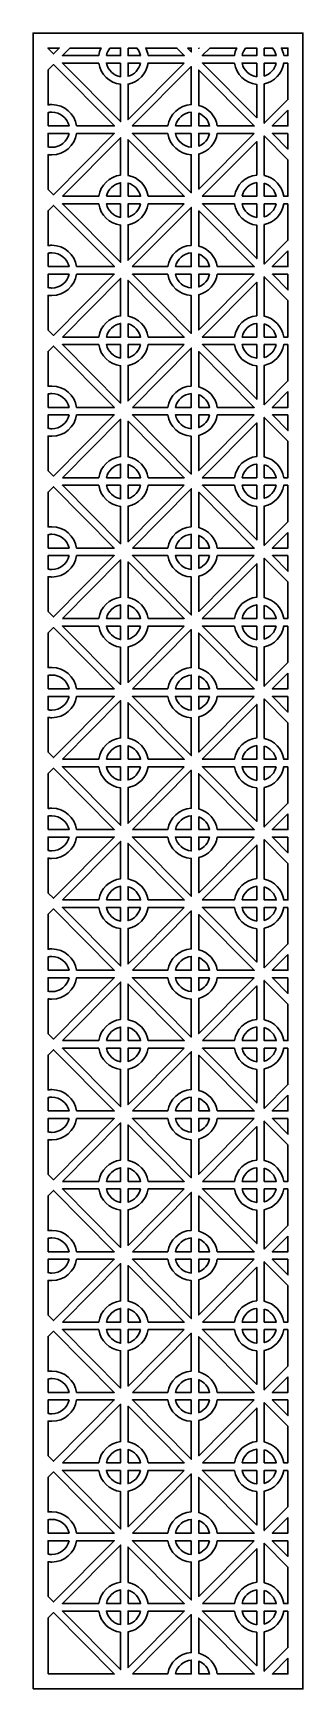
# Model space of a CAD drawing. Header units: centimetres. Extents: x -17 to -14.1, y -9 to 9.
import ezdxf

# ---------------------------------------------------------------- set-up
doc = ezdxf.new("R2010")
doc.units = ezdxf.units.CM
doc.header["$MEASUREMENT"] = 0
doc.layers.add('layer 1', color=7, linetype='Continuous')

msp = doc.modelspace()

# ---------------------------------------------------------------- linework, layer by layer
at = {"layer": 'layer 1', "color": 250, "lineweight": 30}
for points, knots in [([(-17.00268, -9.00021), (-17.00268, -9.00021), (-17.00268, 9.00077), (-17.00268, 9.00077), (-17.00268, 9.00077), (-17.00268, 9.00077), (-14.06596, 9.00077), (-14.06596, 9.00077), (-14.06596, 9.00077), (-14.06596, 9.00077), (-14.06596, -9.00021), (-14.06596, -9.00021), (-14.06596, -9.00021), (-14.06596, -9.00021), (-17.00268, -9.00021), (-17.00268, -9.00021)], [0, 0, 0, 0, 0.2, 0.2, 0.2, 0.2, 0.4, 0.4, 0.4, 0.4, 0.6, 0.6, 0.6, 0.6, 1, 1, 1, 1]), ([(-16.83953, 8.83207), (-16.83953, 8.83207), (-16.78191, 8.77419), (-16.78191, 8.77419), (-16.78191, 8.77419), (-16.78191, 8.77419), (-16.71876, 8.83762), (-16.71876, 8.83762), (-16.71876, 8.83762), (-16.71876, 8.83762), (-16.83953, 8.83762), (-16.83953, 8.83762), (-16.83953, 8.83762), (-16.83953, 8.83762), (-16.83953, 8.83207), (-16.83953, 8.83207)], [0, 0, 0, 0, 0.2, 0.2, 0.2, 0.2, 0.4, 0.4, 0.4, 0.4, 0.6, 0.6, 0.6, 0.6, 1, 1, 1, 1]), ([(-16.60339, 8.83762), (-16.60339, 8.83762), (-16.68416, 8.75649), (-16.68416, 8.75649), (-16.68416, 8.75649), (-16.68416, 8.75649), (-16.28804, 8.75649), (-16.28804, 8.75649), (-16.28804, 8.75649), (-16.28372, 8.78524), (-16.27494, 8.81253), (-16.26243, 8.83762), (-16.26243, 8.83762), (-16.26243, 8.83762), (-16.60339, 8.83762), (-16.60339, 8.83762)], [0, 0, 0, 0, 0.2, 0.2, 0.2, 0.2, 0.4, 0.4, 0.4, 0.4, 0.6, 0.6, 0.6, 0.6, 1, 1, 1, 1]), ([(-16.20512, 8.75649), (-16.20512, 8.75649), (-16.05028, 8.75649), (-16.05028, 8.75649), (-16.05028, 8.75649), (-16.05028, 8.75649), (-16.05028, 8.83762), (-16.05028, 8.83762), (-16.05028, 8.83762), (-16.05028, 8.83762), (-16.16562, 8.83762), (-16.16562, 8.83762), (-16.16562, 8.83762), (-16.18472, 8.81453), (-16.19851, 8.78686), (-16.20512, 8.75649)], [0, 0, 0, 0, 0.2, 0.2, 0.2, 0.2, 0.4, 0.4, 0.4, 0.4, 0.6, 0.6, 0.6, 0.6, 1, 1, 1, 1]), ([(-15.96871, 8.83762), (-15.96871, 8.83762), (-15.96871, 8.75649), (-15.96871, 8.75649), (-15.96871, 8.75649), (-15.96871, 8.75649), (-15.83321, 8.75649), (-15.83321, 8.75649), (-15.83321, 8.75649), (-15.83981, 8.78686), (-15.8536, 8.81453), (-15.8727, 8.83762), (-15.8727, 8.83762), (-15.8727, 8.83762), (-15.96871, 8.83762), (-15.96871, 8.83762)], [0, 0, 0, 0, 0.2, 0.2, 0.2, 0.2, 0.4, 0.4, 0.4, 0.4, 0.6, 0.6, 0.6, 0.6, 1, 1, 1, 1]), ([(-15.75029, 8.75649), (-15.75029, 8.75649), (-15.35666, 8.75649), (-15.35666, 8.75649), (-15.35666, 8.75649), (-15.35666, 8.75649), (-15.43742, 8.83762), (-15.43742, 8.83762), (-15.43742, 8.83762), (-15.43742, 8.83762), (-15.77589, 8.83762), (-15.77589, 8.83762), (-15.77589, 8.83762), (-15.76338, 8.81253), (-15.7546, 8.78524), (-15.75029, 8.75649)], [0, 0, 0, 0, 0.2, 0.2, 0.2, 0.2, 0.4, 0.4, 0.4, 0.4, 0.6, 0.6, 0.6, 0.6, 1, 1, 1, 1]), ([(-15.32206, 8.83762), (-15.32206, 8.83762), (-15.28064, 8.79602), (-15.28064, 8.79602), (-15.28064, 8.79602), (-15.28064, 8.79602), (-15.28064, 8.83762), (-15.28064, 8.83762), (-15.28064, 8.83762), (-15.28064, 8.83762), (-15.32206, 8.83762), (-15.32206, 8.83762)], [0, 0, 0, 0, 0.25, 0.25, 0.25, 0.25, 0.5, 0.5, 0.5, 0.5, 1, 1, 1, 1]), ([(-15.19907, 8.83762), (-15.19907, 8.83762), (-15.19907, 8.8343), (-15.19907, 8.8343), (-15.19907, 8.8343), (-15.19907, 8.8343), (-15.19577, 8.83762), (-15.19577, 8.83762), (-15.19577, 8.83762), (-15.19577, 8.83762), (-15.19907, 8.83762), (-15.19907, 8.83762)], [0, 0, 0, 0, 0.25, 0.25, 0.25, 0.25, 0.5, 0.5, 0.5, 0.5, 1, 1, 1, 1]), ([(-15.0804, 8.83762), (-15.0804, 8.83762), (-15.16116, 8.75649), (-15.16116, 8.75649), (-15.16116, 8.75649), (-15.16116, 8.75649), (-14.81154, 8.75649), (-14.81154, 8.75649), (-14.81154, 8.75649), (-14.80723, 8.78524), (-14.79844, 8.81253), (-14.78594, 8.83762), (-14.78594, 8.83762), (-14.78594, 8.83762), (-15.0804, 8.83762), (-15.0804, 8.83762)], [0, 0, 0, 0, 0.2, 0.2, 0.2, 0.2, 0.4, 0.4, 0.4, 0.4, 0.6, 0.6, 0.6, 0.6, 1, 1, 1, 1]), ([(-14.72862, 8.75649), (-14.72862, 8.75649), (-14.56801, 8.75649), (-14.56801, 8.75649), (-14.56801, 8.75649), (-14.56801, 8.75649), (-14.56801, 8.83762), (-14.56801, 8.83762), (-14.56801, 8.83762), (-14.56801, 8.83762), (-14.68913, 8.83762), (-14.68913, 8.83762), (-14.68913, 8.83762), (-14.70823, 8.81453), (-14.72202, 8.78686), (-14.72862, 8.75649)], [0, 0, 0, 0, 0.2, 0.2, 0.2, 0.2, 0.4, 0.4, 0.4, 0.4, 0.6, 0.6, 0.6, 0.6, 1, 1, 1, 1]), ([(-14.48644, 8.83762), (-14.48644, 8.83762), (-14.48644, 8.75649), (-14.48644, 8.75649), (-14.48644, 8.75649), (-14.48644, 8.75649), (-14.35671, 8.75649), (-14.35671, 8.75649), (-14.35671, 8.75649), (-14.36332, 8.78686), (-14.37711, 8.81453), (-14.3962, 8.83762), (-14.3962, 8.83762), (-14.3962, 8.83762), (-14.48644, 8.83762), (-14.48644, 8.83762)], [0, 0, 0, 0, 0.2, 0.2, 0.2, 0.2, 0.4, 0.4, 0.4, 0.4, 0.6, 0.6, 0.6, 0.6, 1, 1, 1, 1]), ([(-14.27379, 8.75649), (-14.27379, 8.75649), (-14.22911, 8.75649), (-14.22911, 8.75649), (-14.22911, 8.75649), (-14.22911, 8.75649), (-14.22911, 8.83762), (-14.22911, 8.83762), (-14.22911, 8.83762), (-14.22911, 8.83762), (-14.29939, 8.83762), (-14.29939, 8.83762), (-14.29939, 8.83762), (-14.28689, 8.81253), (-14.27811, 8.78524), (-14.27379, 8.75649)], [0, 0, 0, 0, 0.2, 0.2, 0.2, 0.2, 0.4, 0.4, 0.4, 0.4, 0.6, 0.6, 0.6, 0.6, 1, 1, 1, 1]), ([(-16.52881, 7.99155), (-16.52881, 7.99155), (-16.11819, 7.99155), (-16.11819, 7.99155), (-16.11819, 7.99155), (-16.11819, 7.99155), (-16.78191, 8.6583), (-16.78191, 8.6583), (-16.78191, 8.6583), (-16.78191, 8.6583), (-16.83953, 8.60041), (-16.83953, 8.60041), (-16.83953, 8.60041), (-16.83953, 8.60041), (-16.83953, 8.22052), (-16.83953, 8.22052), (-16.83953, 8.22052), (-16.82588, 8.22264), (-16.81191, 8.22374), (-16.79768, 8.22374), (-16.79768, 8.22374), (-16.66139, 8.22374), (-16.54849, 8.12296), (-16.52881, 7.99155)], [0, 0, 0, 0, 0.14285714, 0.14285714, 0.14285714, 0.14285714, 0.28571429, 0.28571429, 0.28571429, 0.28571429, 0.42857143, 0.42857143, 0.42857143, 0.42857143, 0.57142857, 0.57142857, 0.57142857, 0.57142857, 0.71428571, 0.71428571, 0.71428571, 0.71428571, 1, 1, 1, 1]), ([(-16.28803, 8.67454), (-16.28803, 8.67454), (-16.68271, 8.67454), (-16.68271, 8.67454), (-16.68271, 8.67454), (-16.68271, 8.67454), (-16.05028, 8.03922), (-16.05028, 8.03922), (-16.05028, 8.03922), (-16.05028, 8.03922), (-16.05028, 8.44415), (-16.05028, 8.44415), (-16.05028, 8.44415), (-16.17233, 8.45813), (-16.26987, 8.55328), (-16.28803, 8.67454)], [0, 0, 0, 0, 0.2, 0.2, 0.2, 0.2, 0.4, 0.4, 0.4, 0.4, 0.6, 0.6, 0.6, 0.6, 1, 1, 1, 1]), ([(-16.05028, 8.67454), (-16.05028, 8.67454), (-16.20511, 8.67454), (-16.20511, 8.67454), (-16.20511, 8.67454), (-16.1886, 8.59864), (-16.12721, 8.53958), (-16.05028, 8.52686), (-16.05028, 8.52686), (-16.05028, 8.52686), (-16.05028, 8.67454), (-16.05028, 8.67454)], [0, 0, 0, 0, 0.25, 0.25, 0.25, 0.25, 0.5, 0.5, 0.5, 0.5, 1, 1, 1, 1]), ([(-15.83322, 8.67454), (-15.83322, 8.67454), (-15.96871, 8.67454), (-15.96871, 8.67454), (-15.96871, 8.67454), (-15.96871, 8.67454), (-15.96871, 8.53111), (-15.96871, 8.53111), (-15.96871, 8.53111), (-15.90097, 8.54978), (-15.84831, 8.60511), (-15.83322, 8.67454)], [0, 0, 0, 0, 0.25, 0.25, 0.25, 0.25, 0.5, 0.5, 0.5, 0.5, 1, 1, 1, 1]), ([(-15.3581, 8.67454), (-15.3581, 8.67454), (-15.75029, 8.67454), (-15.75029, 8.67454), (-15.75029, 8.67454), (-15.76749, 8.55976), (-15.85581, 8.46836), (-15.96871, 8.44707), (-15.96871, 8.44707), (-15.96871, 8.44707), (-15.96871, 8.06115), (-15.96871, 8.06115), (-15.96871, 8.06115), (-15.96871, 8.06115), (-15.3581, 8.67454), (-15.3581, 8.67454)], [0, 0, 0, 0, 0.2, 0.2, 0.2, 0.2, 0.4, 0.4, 0.4, 0.4, 0.6, 0.6, 0.6, 0.6, 1, 1, 1, 1]), ([(-14.81154, 8.67454), (-14.81154, 8.67454), (-15.15972, 8.67454), (-15.15972, 8.67454), (-15.15972, 8.67454), (-15.15972, 8.67454), (-14.56801, 8.08013), (-14.56801, 8.08013), (-14.56801, 8.08013), (-14.56801, 8.08013), (-14.56801, 8.44355), (-14.56801, 8.44355), (-14.56801, 8.44355), (-14.69275, 8.45514), (-14.79309, 8.55138), (-14.81154, 8.67454)], [0, 0, 0, 0, 0.2, 0.2, 0.2, 0.2, 0.4, 0.4, 0.4, 0.4, 0.6, 0.6, 0.6, 0.6, 1, 1, 1, 1]), ([(-14.56801, 8.67454), (-14.56801, 8.67454), (-14.72861, 8.67454), (-14.72861, 8.67454), (-14.72861, 8.67454), (-14.7117, 8.59675), (-14.64763, 8.53664), (-14.56801, 8.52599), (-14.56801, 8.52599), (-14.56801, 8.52599), (-14.56801, 8.67454), (-14.56801, 8.67454)], [0, 0, 0, 0, 0.25, 0.25, 0.25, 0.25, 0.5, 0.5, 0.5, 0.5, 1, 1, 1, 1]), ([(-14.35672, 8.67454), (-14.35672, 8.67454), (-14.48644, 8.67454), (-14.48644, 8.67454), (-14.48644, 8.67454), (-14.48644, 8.67454), (-14.48644, 8.53279), (-14.48644, 8.53279), (-14.48644, 8.53279), (-14.42149, 8.55294), (-14.37139, 8.6071), (-14.35672, 8.67454)], [0, 0, 0, 0, 0.25, 0.25, 0.25, 0.25, 0.5, 0.5, 0.5, 0.5, 1, 1, 1, 1]), ([(-14.22911, 8.67454), (-14.22911, 8.67454), (-14.2738, 8.67454), (-14.2738, 8.67454), (-14.2738, 8.67454), (-14.2907, 8.56172), (-14.37631, 8.47149), (-14.48644, 8.44822), (-14.48644, 8.44822), (-14.48644, 8.44822), (-14.48644, 8.02024), (-14.48644, 8.02024), (-14.48644, 8.02024), (-14.48644, 8.02024), (-14.22911, 8.27874), (-14.22911, 8.27874), (-14.22911, 8.27874), (-14.22911, 8.27874), (-14.22911, 8.67454), (-14.22911, 8.67454)], [0, 0, 0, 0, 0.16666667, 0.16666667, 0.16666667, 0.16666667, 0.33333333, 0.33333333, 0.33333333, 0.33333333, 0.5, 0.5, 0.5, 0.5, 0.66666667, 0.66666667, 0.66666667, 0.66666667, 1, 1, 1, 1]), ([(-15.92262, 7.99155), (-15.92262, 7.99155), (-15.53636, 7.99155), (-15.53636, 7.99155), (-15.53636, 7.99155), (-15.51731, 8.11871), (-15.41099, 8.21717), (-15.28064, 8.22341), (-15.28064, 8.22341), (-15.28064, 8.22341), (-15.28064, 8.63646), (-15.28064, 8.63646), (-15.28064, 8.63646), (-15.28064, 8.63646), (-15.92262, 7.99155), (-15.92262, 7.99155)], [0, 0, 0, 0, 0.2, 0.2, 0.2, 0.2, 0.4, 0.4, 0.4, 0.4, 0.6, 0.6, 0.6, 0.6, 1, 1, 1, 1]), ([(-14.99862, 7.99155), (-14.99862, 7.99155), (-14.5952, 7.99155), (-14.5952, 7.99155), (-14.5952, 7.99155), (-14.5952, 7.99155), (-15.19907, 8.59818), (-15.19907, 8.59818), (-15.19907, 8.59818), (-15.19907, 8.59818), (-15.19907, 8.21501), (-15.19907, 8.21501), (-15.19907, 8.21501), (-15.09486, 8.18786), (-15.01489, 8.10017), (-14.99862, 7.99155)], [0, 0, 0, 0, 0.2, 0.2, 0.2, 0.2, 0.4, 0.4, 0.4, 0.4, 0.6, 0.6, 0.6, 0.6, 1, 1, 1, 1]), ([(-16.83953, 7.99155), (-16.83953, 7.99155), (-16.61173, 7.99155), (-16.61173, 7.99155), (-16.61173, 7.99155), (-16.63041, 8.07745), (-16.70657, 8.14179), (-16.79768, 8.14179), (-16.79768, 8.14179), (-16.81206, 8.14179), (-16.82606, 8.14018), (-16.83953, 8.13714), (-16.83953, 8.13714), (-16.83953, 8.13714), (-16.83953, 7.99155), (-16.83953, 7.99155)], [0, 0, 0, 0, 0.2, 0.2, 0.2, 0.2, 0.4, 0.4, 0.4, 0.4, 0.6, 0.6, 0.6, 0.6, 1, 1, 1, 1]), ([(-15.45344, 7.99155), (-15.45344, 7.99155), (-15.28064, 7.99155), (-15.28064, 7.99155), (-15.28064, 7.99155), (-15.28064, 7.99155), (-15.28064, 8.14133), (-15.28064, 8.14133), (-15.28064, 8.14133), (-15.36585, 8.13548), (-15.43566, 8.07328), (-15.45344, 7.99155)], [0, 0, 0, 0, 0.25, 0.25, 0.25, 0.25, 0.5, 0.5, 0.5, 0.5, 1, 1, 1, 1]), ([(-15.19907, 7.99155), (-15.19907, 7.99155), (-15.08155, 7.99155), (-15.08155, 7.99155), (-15.08155, 7.99155), (-15.09528, 8.05471), (-15.14009, 8.1062), (-15.19907, 8.12904), (-15.19907, 8.12904), (-15.19907, 8.12904), (-15.19907, 7.99155), (-15.19907, 7.99155)], [0, 0, 0, 0, 0.25, 0.25, 0.25, 0.25, 0.5, 0.5, 0.5, 0.5, 1, 1, 1, 1]), ([(-14.22911, 8.16285), (-14.22911, 8.16285), (-14.39963, 7.99155), (-14.39963, 7.99155), (-14.39963, 7.99155), (-14.39963, 7.99155), (-14.22911, 7.99155), (-14.22911, 7.99155), (-14.22911, 7.99155), (-14.22911, 7.99155), (-14.22911, 8.16285), (-14.22911, 8.16285)], [0, 0, 0, 0, 0.25, 0.25, 0.25, 0.25, 0.5, 0.5, 0.5, 0.5, 1, 1, 1, 1]), ([(-16.61173, 7.9096), (-16.61173, 7.9096), (-16.83953, 7.9096), (-16.83953, 7.9096), (-16.83953, 7.9096), (-16.83953, 7.9096), (-16.83953, 7.76401), (-16.83953, 7.76401), (-16.83953, 7.76401), (-16.82606, 7.76098), (-16.81206, 7.75937), (-16.79768, 7.75937), (-16.79768, 7.75937), (-16.70657, 7.75937), (-16.63041, 7.8237), (-16.61173, 7.9096)], [0, 0, 0, 0, 0.2, 0.2, 0.2, 0.2, 0.4, 0.4, 0.4, 0.4, 0.6, 0.6, 0.6, 0.6, 1, 1, 1, 1]), ([(-16.83953, 7.30212), (-16.83953, 7.30212), (-16.78191, 7.24424), (-16.78191, 7.24424), (-16.78191, 7.24424), (-16.78191, 7.24424), (-16.11956, 7.9096), (-16.11956, 7.9096), (-16.11956, 7.9096), (-16.11956, 7.9096), (-16.52881, 7.9096), (-16.52881, 7.9096), (-16.52881, 7.9096), (-16.54849, 7.7782), (-16.66139, 7.67742), (-16.79768, 7.67742), (-16.79768, 7.67742), (-16.81191, 7.67742), (-16.82588, 7.67852), (-16.83953, 7.68064), (-16.83953, 7.68064), (-16.83953, 7.68064), (-16.83953, 7.30212), (-16.83953, 7.30212)], [0, 0, 0, 0, 0.14285714, 0.14285714, 0.14285714, 0.14285714, 0.28571429, 0.28571429, 0.28571429, 0.28571429, 0.42857143, 0.42857143, 0.42857143, 0.42857143, 0.57142857, 0.57142857, 0.57142857, 0.57142857, 0.71428571, 0.71428571, 0.71428571, 0.71428571, 1, 1, 1, 1]), ([(-16.68408, 7.22662), (-16.68408, 7.22662), (-16.28803, 7.22662), (-16.28803, 7.22662), (-16.28803, 7.22662), (-16.26987, 7.34787), (-16.17233, 7.44303), (-16.05028, 7.45701), (-16.05028, 7.45701), (-16.05028, 7.45701), (-16.05028, 7.86331), (-16.05028, 7.86331), (-16.05028, 7.86331), (-16.05028, 7.86331), (-16.68408, 7.22662), (-16.68408, 7.22662)], [0, 0, 0, 0, 0.2, 0.2, 0.2, 0.2, 0.4, 0.4, 0.4, 0.4, 0.6, 0.6, 0.6, 0.6, 1, 1, 1, 1]), ([(-15.75029, 7.22662), (-15.75029, 7.22662), (-15.35674, 7.22662), (-15.35674, 7.22662), (-15.35674, 7.22662), (-15.35674, 7.22662), (-15.96871, 7.84138), (-15.96871, 7.84138), (-15.96871, 7.84138), (-15.96871, 7.84138), (-15.96871, 7.45409), (-15.96871, 7.45409), (-15.96871, 7.45409), (-15.85581, 7.43279), (-15.76749, 7.3414), (-15.75029, 7.22662)], [0, 0, 0, 0, 0.2, 0.2, 0.2, 0.2, 0.4, 0.4, 0.4, 0.4, 0.6, 0.6, 0.6, 0.6, 1, 1, 1, 1]), ([(-15.53636, 7.9096), (-15.53636, 7.9096), (-15.92125, 7.9096), (-15.92125, 7.9096), (-15.92125, 7.9096), (-15.92125, 7.9096), (-15.28064, 7.26607), (-15.28064, 7.26607), (-15.28064, 7.26607), (-15.28064, 7.26607), (-15.28064, 7.67774), (-15.28064, 7.67774), (-15.28064, 7.67774), (-15.41099, 7.68398), (-15.51731, 7.78245), (-15.53636, 7.9096)], [0, 0, 0, 0, 0.2, 0.2, 0.2, 0.2, 0.4, 0.4, 0.4, 0.4, 0.6, 0.6, 0.6, 0.6, 1, 1, 1, 1]), ([(-15.28064, 7.9096), (-15.28064, 7.9096), (-15.45344, 7.9096), (-15.45344, 7.9096), (-15.45344, 7.9096), (-15.43567, 7.82787), (-15.36585, 7.76568), (-15.28064, 7.75983), (-15.28064, 7.75983), (-15.28064, 7.75983), (-15.28064, 7.9096), (-15.28064, 7.9096)], [0, 0, 0, 0, 0.25, 0.25, 0.25, 0.25, 0.5, 0.5, 0.5, 0.5, 1, 1, 1, 1]), ([(-15.08155, 7.9096), (-15.08155, 7.9096), (-15.19907, 7.9096), (-15.19907, 7.9096), (-15.19907, 7.9096), (-15.19907, 7.9096), (-15.19907, 7.77211), (-15.19907, 7.77211), (-15.19907, 7.77211), (-15.14009, 7.79495), (-15.09528, 7.84645), (-15.08155, 7.9096)], [0, 0, 0, 0, 0.25, 0.25, 0.25, 0.25, 0.5, 0.5, 0.5, 0.5, 1, 1, 1, 1]), ([(-14.59657, 7.9096), (-14.59657, 7.9096), (-14.99862, 7.9096), (-14.99862, 7.9096), (-14.99862, 7.9096), (-15.01489, 7.80098), (-15.09485, 7.71329), (-15.19907, 7.68615), (-15.19907, 7.68615), (-15.19907, 7.68615), (-15.19907, 7.30435), (-15.19907, 7.30435), (-15.19907, 7.30435), (-15.19907, 7.30435), (-14.59657, 7.9096), (-14.59657, 7.9096)], [0, 0, 0, 0, 0.2, 0.2, 0.2, 0.2, 0.4, 0.4, 0.4, 0.4, 0.6, 0.6, 0.6, 0.6, 1, 1, 1, 1]), ([(-15.16109, 7.22662), (-15.16109, 7.22662), (-14.81154, 7.22662), (-14.81154, 7.22662), (-14.81154, 7.22662), (-14.79309, 7.34978), (-14.69275, 7.44602), (-14.56801, 7.45761), (-14.56801, 7.45761), (-14.56801, 7.45761), (-14.56801, 7.8224), (-14.56801, 7.8224), (-14.56801, 7.8224), (-14.56801, 7.8224), (-15.16109, 7.22662), (-15.16109, 7.22662)], [0, 0, 0, 0, 0.2, 0.2, 0.2, 0.2, 0.4, 0.4, 0.4, 0.4, 0.6, 0.6, 0.6, 0.6, 1, 1, 1, 1]), ([(-14.22911, 7.62379), (-14.22911, 7.62379), (-14.48644, 7.88229), (-14.48644, 7.88229), (-14.48644, 7.88229), (-14.48644, 7.88229), (-14.48644, 7.45294), (-14.48644, 7.45294), (-14.48644, 7.45294), (-14.37631, 7.42967), (-14.2907, 7.33943), (-14.2738, 7.22662), (-14.2738, 7.22662), (-14.2738, 7.22662), (-14.22911, 7.22662), (-14.22911, 7.22662), (-14.22911, 7.22662), (-14.22911, 7.22662), (-14.22911, 7.62379), (-14.22911, 7.62379)], [0, 0, 0, 0, 0.16666667, 0.16666667, 0.16666667, 0.16666667, 0.33333333, 0.33333333, 0.33333333, 0.33333333, 0.5, 0.5, 0.5, 0.5, 0.66666667, 0.66666667, 0.66666667, 0.66666667, 1, 1, 1, 1]), ([(-14.22911, 7.9096), (-14.22911, 7.9096), (-14.39826, 7.9096), (-14.39826, 7.9096), (-14.39826, 7.9096), (-14.39826, 7.9096), (-14.22911, 7.73968), (-14.22911, 7.73968), (-14.22911, 7.73968), (-14.22911, 7.73968), (-14.22911, 7.9096), (-14.22911, 7.9096)], [0, 0, 0, 0, 0.25, 0.25, 0.25, 0.25, 0.5, 0.5, 0.5, 0.5, 1, 1, 1, 1]), ([(-16.20511, 7.22662), (-16.20511, 7.22662), (-16.05028, 7.22662), (-16.05028, 7.22662), (-16.05028, 7.22662), (-16.05028, 7.22662), (-16.05028, 7.37429), (-16.05028, 7.37429), (-16.05028, 7.37429), (-16.12721, 7.36158), (-16.1886, 7.30252), (-16.20511, 7.22662)], [0, 0, 0, 0, 0.25, 0.25, 0.25, 0.25, 0.5, 0.5, 0.5, 0.5, 1, 1, 1, 1]), ([(-15.96871, 7.22662), (-15.96871, 7.22662), (-15.83322, 7.22662), (-15.83322, 7.22662), (-15.83322, 7.22662), (-15.84831, 7.29604), (-15.90097, 7.35137), (-15.96871, 7.37005), (-15.96871, 7.37005), (-15.96871, 7.37005), (-15.96871, 7.22662), (-15.96871, 7.22662)], [0, 0, 0, 0, 0.25, 0.25, 0.25, 0.25, 0.5, 0.5, 0.5, 0.5, 1, 1, 1, 1]), ([(-14.72861, 7.22662), (-14.72861, 7.22662), (-14.56801, 7.22662), (-14.56801, 7.22662), (-14.56801, 7.22662), (-14.56801, 7.22662), (-14.56801, 7.37516), (-14.56801, 7.37516), (-14.56801, 7.37516), (-14.64763, 7.36451), (-14.71169, 7.30441), (-14.72861, 7.22662)], [0, 0, 0, 0, 0.25, 0.25, 0.25, 0.25, 0.5, 0.5, 0.5, 0.5, 1, 1, 1, 1]), ([(-14.48644, 7.36837), (-14.48644, 7.36837), (-14.48644, 7.22662), (-14.48644, 7.22662), (-14.48644, 7.22662), (-14.48644, 7.22662), (-14.35672, 7.22662), (-14.35672, 7.22662), (-14.35672, 7.22662), (-14.37139, 7.29406), (-14.42149, 7.34821), (-14.48644, 7.36837)], [0, 0, 0, 0, 0.25, 0.25, 0.25, 0.25, 0.5, 0.5, 0.5, 0.5, 1, 1, 1, 1]), ([(-16.52881, 6.46168), (-16.52881, 6.46168), (-16.11827, 6.46168), (-16.11827, 6.46168), (-16.11827, 6.46168), (-16.11827, 6.46168), (-16.78191, 7.12835), (-16.78191, 7.12835), (-16.78191, 7.12835), (-16.78191, 7.12835), (-16.83953, 7.07046), (-16.83953, 7.07046), (-16.83953, 7.07046), (-16.83953, 7.07046), (-16.83953, 6.69064), (-16.83953, 6.69064), (-16.83953, 6.69064), (-16.82588, 6.69276), (-16.81191, 6.69386), (-16.79768, 6.69386), (-16.79768, 6.69386), (-16.66139, 6.69386), (-16.54849, 6.59308), (-16.52881, 6.46168)], [0, 0, 0, 0, 0.14285714, 0.14285714, 0.14285714, 0.14285714, 0.28571429, 0.28571429, 0.28571429, 0.28571429, 0.42857143, 0.42857143, 0.42857143, 0.42857143, 0.57142857, 0.57142857, 0.57142857, 0.57142857, 0.71428571, 0.71428571, 0.71428571, 0.71428571, 1, 1, 1, 1]), ([(-16.28803, 7.14467), (-16.28803, 7.14467), (-16.68279, 7.14467), (-16.68279, 7.14467), (-16.68279, 7.14467), (-16.68279, 7.14467), (-16.05028, 6.50927), (-16.05028, 6.50927), (-16.05028, 6.50927), (-16.05028, 6.50927), (-16.05028, 6.91427), (-16.05028, 6.91427), (-16.05028, 6.91427), (-16.17233, 6.92825), (-16.26987, 7.02341), (-16.28803, 7.14467)], [0, 0, 0, 0, 0.2, 0.2, 0.2, 0.2, 0.4, 0.4, 0.4, 0.4, 0.6, 0.6, 0.6, 0.6, 1, 1, 1, 1]), ([(-16.05028, 7.14467), (-16.05028, 7.14467), (-16.20511, 7.14467), (-16.20511, 7.14467), (-16.20511, 7.14467), (-16.1886, 7.06876), (-16.12721, 7.00971), (-16.05028, 6.99699), (-16.05028, 6.99699), (-16.05028, 6.99699), (-16.05028, 7.14467), (-16.05028, 7.14467)], [0, 0, 0, 0, 0.25, 0.25, 0.25, 0.25, 0.5, 0.5, 0.5, 0.5, 1, 1, 1, 1]), ([(-15.83322, 7.14467), (-15.83322, 7.14467), (-15.96871, 7.14467), (-15.96871, 7.14467), (-15.96871, 7.14467), (-15.96871, 7.14467), (-15.96871, 7.00123), (-15.96871, 7.00123), (-15.96871, 7.00123), (-15.90097, 7.0199), (-15.84831, 7.07524), (-15.83322, 7.14467)], [0, 0, 0, 0, 0.25, 0.25, 0.25, 0.25, 0.5, 0.5, 0.5, 0.5, 1, 1, 1, 1]), ([(-15.35803, 7.14467), (-15.35803, 7.14467), (-15.75029, 7.14467), (-15.75029, 7.14467), (-15.75029, 7.14467), (-15.76749, 7.02989), (-15.85581, 6.93849), (-15.96871, 6.91719), (-15.96871, 6.91719), (-15.96871, 6.91719), (-15.96871, 6.5312), (-15.96871, 6.5312), (-15.96871, 6.5312), (-15.96871, 6.5312), (-15.35803, 7.14467), (-15.35803, 7.14467)], [0, 0, 0, 0, 0.2, 0.2, 0.2, 0.2, 0.4, 0.4, 0.4, 0.4, 0.6, 0.6, 0.6, 0.6, 1, 1, 1, 1]), ([(-15.92255, 6.46168), (-15.92255, 6.46168), (-15.53636, 6.46168), (-15.53636, 6.46168), (-15.53636, 6.46168), (-15.51731, 6.58883), (-15.41099, 6.6873), (-15.28064, 6.69354), (-15.28064, 6.69354), (-15.28064, 6.69354), (-15.28064, 7.10651), (-15.28064, 7.10651), (-15.28064, 7.10651), (-15.28064, 7.10651), (-15.92255, 6.46168), (-15.92255, 6.46168)], [0, 0, 0, 0, 0.2, 0.2, 0.2, 0.2, 0.4, 0.4, 0.4, 0.4, 0.6, 0.6, 0.6, 0.6, 1, 1, 1, 1]), ([(-14.99862, 6.46168), (-14.99862, 6.46168), (-14.59528, 6.46168), (-14.59528, 6.46168), (-14.59528, 6.46168), (-14.59528, 6.46168), (-15.19907, 7.06823), (-15.19907, 7.06823), (-15.19907, 7.06823), (-15.19907, 7.06823), (-15.19907, 6.68513), (-15.19907, 6.68513), (-15.19907, 6.68513), (-15.09486, 6.65799), (-15.01489, 6.5703), (-14.99862, 6.46168)], [0, 0, 0, 0, 0.2, 0.2, 0.2, 0.2, 0.4, 0.4, 0.4, 0.4, 0.6, 0.6, 0.6, 0.6, 1, 1, 1, 1]), ([(-14.81154, 7.14467), (-14.81154, 7.14467), (-15.1598, 7.14467), (-15.1598, 7.14467), (-15.1598, 7.14467), (-15.1598, 7.14467), (-14.56801, 6.55018), (-14.56801, 6.55018), (-14.56801, 6.55018), (-14.56801, 6.55018), (-14.56801, 6.91367), (-14.56801, 6.91367), (-14.56801, 6.91367), (-14.69275, 6.92526), (-14.79309, 7.0215), (-14.81154, 7.14467)], [0, 0, 0, 0, 0.2, 0.2, 0.2, 0.2, 0.4, 0.4, 0.4, 0.4, 0.6, 0.6, 0.6, 0.6, 1, 1, 1, 1]), ([(-14.56801, 7.14467), (-14.56801, 7.14467), (-14.72861, 7.14467), (-14.72861, 7.14467), (-14.72861, 7.14467), (-14.7117, 7.06687), (-14.64763, 7.00677), (-14.56801, 6.99612), (-14.56801, 6.99612), (-14.56801, 6.99612), (-14.56801, 7.14467), (-14.56801, 7.14467)], [0, 0, 0, 0, 0.25, 0.25, 0.25, 0.25, 0.5, 0.5, 0.5, 0.5, 1, 1, 1, 1]), ([(-14.35672, 7.14467), (-14.35672, 7.14467), (-14.48644, 7.14467), (-14.48644, 7.14467), (-14.48644, 7.14467), (-14.48644, 7.14467), (-14.48644, 7.00292), (-14.48644, 7.00292), (-14.48644, 7.00292), (-14.42149, 7.02307), (-14.37139, 7.07722), (-14.35672, 7.14467)], [0, 0, 0, 0, 0.25, 0.25, 0.25, 0.25, 0.5, 0.5, 0.5, 0.5, 1, 1, 1, 1]), ([(-14.22911, 7.14467), (-14.22911, 7.14467), (-14.2738, 7.14467), (-14.2738, 7.14467), (-14.2738, 7.14467), (-14.2907, 7.03185), (-14.37631, 6.94162), (-14.48644, 6.91834), (-14.48644, 6.91834), (-14.48644, 6.91834), (-14.48644, 6.49029), (-14.48644, 6.49029), (-14.48644, 6.49029), (-14.48644, 6.49029), (-14.22911, 6.74879), (-14.22911, 6.74879), (-14.22911, 6.74879), (-14.22911, 6.74879), (-14.22911, 7.14467), (-14.22911, 7.14467)], [0, 0, 0, 0, 0.16666667, 0.16666667, 0.16666667, 0.16666667, 0.33333333, 0.33333333, 0.33333333, 0.33333333, 0.5, 0.5, 0.5, 0.5, 0.66666667, 0.66666667, 0.66666667, 0.66666667, 1, 1, 1, 1]), ([(-16.83953, 6.46168), (-16.83953, 6.46168), (-16.61173, 6.46168), (-16.61173, 6.46168), (-16.61173, 6.46168), (-16.63041, 6.54758), (-16.70657, 6.61192), (-16.79768, 6.61192), (-16.79768, 6.61192), (-16.81206, 6.61192), (-16.82606, 6.6103), (-16.83953, 6.60727), (-16.83953, 6.60727), (-16.83953, 6.60727), (-16.83953, 6.46168), (-16.83953, 6.46168)], [0, 0, 0, 0, 0.2, 0.2, 0.2, 0.2, 0.4, 0.4, 0.4, 0.4, 0.6, 0.6, 0.6, 0.6, 1, 1, 1, 1]), ([(-15.45344, 6.46168), (-15.45344, 6.46168), (-15.28064, 6.46168), (-15.28064, 6.46168), (-15.28064, 6.46168), (-15.28064, 6.46168), (-15.28064, 6.61145), (-15.28064, 6.61145), (-15.28064, 6.61145), (-15.36585, 6.60561), (-15.43566, 6.54341), (-15.45344, 6.46168)], [0, 0, 0, 0, 0.25, 0.25, 0.25, 0.25, 0.5, 0.5, 0.5, 0.5, 1, 1, 1, 1]), ([(-15.19907, 6.46168), (-15.19907, 6.46168), (-15.08155, 6.46168), (-15.08155, 6.46168), (-15.08155, 6.46168), (-15.09528, 6.52484), (-15.14009, 6.57633), (-15.19907, 6.59917), (-15.19907, 6.59917), (-15.19907, 6.59917), (-15.19907, 6.46168), (-15.19907, 6.46168)], [0, 0, 0, 0, 0.25, 0.25, 0.25, 0.25, 0.5, 0.5, 0.5, 0.5, 1, 1, 1, 1]), ([(-14.22911, 6.6329), (-14.22911, 6.6329), (-14.39955, 6.46168), (-14.39955, 6.46168), (-14.39955, 6.46168), (-14.39955, 6.46168), (-14.22911, 6.46168), (-14.22911, 6.46168), (-14.22911, 6.46168), (-14.22911, 6.46168), (-14.22911, 6.6329), (-14.22911, 6.6329)], [0, 0, 0, 0, 0.25, 0.25, 0.25, 0.25, 0.5, 0.5, 0.5, 0.5, 1, 1, 1, 1]), ([(-16.61173, 6.37973), (-16.61173, 6.37973), (-16.83953, 6.37973), (-16.83953, 6.37973), (-16.83953, 6.37973), (-16.83953, 6.37973), (-16.83953, 6.23414), (-16.83953, 6.23414), (-16.83953, 6.23414), (-16.82606, 6.2311), (-16.81206, 6.22949), (-16.79768, 6.22949), (-16.79768, 6.22949), (-16.70657, 6.22949), (-16.63041, 6.29383), (-16.61173, 6.37973)], [0, 0, 0, 0, 0.2, 0.2, 0.2, 0.2, 0.4, 0.4, 0.4, 0.4, 0.6, 0.6, 0.6, 0.6, 1, 1, 1, 1]), ([(-16.83953, 5.77217), (-16.83953, 5.77217), (-16.78191, 5.71429), (-16.78191, 5.71429), (-16.78191, 5.71429), (-16.78191, 5.71429), (-16.11949, 6.37973), (-16.11949, 6.37973), (-16.11949, 6.37973), (-16.11949, 6.37973), (-16.52881, 6.37973), (-16.52881, 6.37973), (-16.52881, 6.37973), (-16.54849, 6.24832), (-16.66139, 6.14754), (-16.79768, 6.14754), (-16.79768, 6.14754), (-16.81191, 6.14754), (-16.82588, 6.14864), (-16.83953, 6.15076), (-16.83953, 6.15076), (-16.83953, 6.15076), (-16.83953, 5.77217), (-16.83953, 5.77217)], [0, 0, 0, 0, 0.14285714, 0.14285714, 0.14285714, 0.14285714, 0.28571429, 0.28571429, 0.28571429, 0.28571429, 0.42857143, 0.42857143, 0.42857143, 0.42857143, 0.57142857, 0.57142857, 0.57142857, 0.57142857, 0.71428571, 0.71428571, 0.71428571, 0.71428571, 1, 1, 1, 1]), ([(-16.68401, 5.69674), (-16.68401, 5.69674), (-16.28803, 5.69674), (-16.28803, 5.69674), (-16.28803, 5.69674), (-16.26987, 5.818), (-16.17233, 5.91316), (-16.05028, 5.92714), (-16.05028, 5.92714), (-16.05028, 5.92714), (-16.05028, 6.33336), (-16.05028, 6.33336), (-16.05028, 6.33336), (-16.05028, 6.33336), (-16.68401, 5.69674), (-16.68401, 5.69674)], [0, 0, 0, 0, 0.2, 0.2, 0.2, 0.2, 0.4, 0.4, 0.4, 0.4, 0.6, 0.6, 0.6, 0.6, 1, 1, 1, 1]), ([(-15.75029, 5.69674), (-15.75029, 5.69674), (-15.35681, 5.69674), (-15.35681, 5.69674), (-15.35681, 5.69674), (-15.35681, 5.69674), (-15.96871, 6.31143), (-15.96871, 6.31143), (-15.96871, 6.31143), (-15.96871, 6.31143), (-15.96871, 5.92421), (-15.96871, 5.92421), (-15.96871, 5.92421), (-15.85581, 5.90292), (-15.76749, 5.81152), (-15.75029, 5.69674)], [0, 0, 0, 0, 0.2, 0.2, 0.2, 0.2, 0.4, 0.4, 0.4, 0.4, 0.6, 0.6, 0.6, 0.6, 1, 1, 1, 1]), ([(-15.53636, 6.37973), (-15.53636, 6.37973), (-15.92133, 6.37973), (-15.92133, 6.37973), (-15.92133, 6.37973), (-15.92133, 6.37973), (-15.28064, 5.73612), (-15.28064, 5.73612), (-15.28064, 5.73612), (-15.28064, 5.73612), (-15.28064, 6.14787), (-15.28064, 6.14787), (-15.28064, 6.14787), (-15.41099, 6.15411), (-15.51731, 6.25258), (-15.53636, 6.37973)], [0, 0, 0, 0, 0.2, 0.2, 0.2, 0.2, 0.4, 0.4, 0.4, 0.4, 0.6, 0.6, 0.6, 0.6, 1, 1, 1, 1]), ([(-15.28064, 6.37973), (-15.28064, 6.37973), (-15.45344, 6.37973), (-15.45344, 6.37973), (-15.45344, 6.37973), (-15.43567, 6.298), (-15.36585, 6.2358), (-15.28064, 6.22995), (-15.28064, 6.22995), (-15.28064, 6.22995), (-15.28064, 6.37973), (-15.28064, 6.37973)], [0, 0, 0, 0, 0.25, 0.25, 0.25, 0.25, 0.5, 0.5, 0.5, 0.5, 1, 1, 1, 1]), ([(-15.08155, 6.37973), (-15.08155, 6.37973), (-15.19907, 6.37973), (-15.19907, 6.37973), (-15.19907, 6.37973), (-15.19907, 6.37973), (-15.19907, 6.24224), (-15.19907, 6.24224), (-15.19907, 6.24224), (-15.14009, 6.26508), (-15.09528, 6.31657), (-15.08155, 6.37973)], [0, 0, 0, 0, 0.25, 0.25, 0.25, 0.25, 0.5, 0.5, 0.5, 0.5, 1, 1, 1, 1]), ([(-14.5965, 6.37973), (-14.5965, 6.37973), (-14.99862, 6.37973), (-14.99862, 6.37973), (-14.99862, 6.37973), (-15.01489, 6.27111), (-15.09485, 6.18342), (-15.19907, 6.15627), (-15.19907, 6.15627), (-15.19907, 6.15627), (-15.19907, 5.7744), (-15.19907, 5.7744), (-15.19907, 5.7744), (-15.19907, 5.7744), (-14.5965, 6.37973), (-14.5965, 6.37973)], [0, 0, 0, 0, 0.2, 0.2, 0.2, 0.2, 0.4, 0.4, 0.4, 0.4, 0.6, 0.6, 0.6, 0.6, 1, 1, 1, 1]), ([(-14.22911, 6.09384), (-14.22911, 6.09384), (-14.48644, 6.35234), (-14.48644, 6.35234), (-14.48644, 6.35234), (-14.48644, 6.35234), (-14.48644, 5.92306), (-14.48644, 5.92306), (-14.48644, 5.92306), (-14.37631, 5.89979), (-14.2907, 5.80956), (-14.2738, 5.69674), (-14.2738, 5.69674), (-14.2738, 5.69674), (-14.22911, 5.69674), (-14.22911, 5.69674), (-14.22911, 5.69674), (-14.22911, 5.69674), (-14.22911, 6.09384), (-14.22911, 6.09384)], [0, 0, 0, 0, 0.16666667, 0.16666667, 0.16666667, 0.16666667, 0.33333333, 0.33333333, 0.33333333, 0.33333333, 0.5, 0.5, 0.5, 0.5, 0.66666667, 0.66666667, 0.66666667, 0.66666667, 1, 1, 1, 1]), ([(-14.22911, 6.37973), (-14.22911, 6.37973), (-14.39834, 6.37973), (-14.39834, 6.37973), (-14.39834, 6.37973), (-14.39834, 6.37973), (-14.22911, 6.20973), (-14.22911, 6.20973), (-14.22911, 6.20973), (-14.22911, 6.20973), (-14.22911, 6.37973), (-14.22911, 6.37973)], [0, 0, 0, 0, 0.25, 0.25, 0.25, 0.25, 0.5, 0.5, 0.5, 0.5, 1, 1, 1, 1]), ([(-15.16101, 5.69674), (-15.16101, 5.69674), (-14.81154, 5.69674), (-14.81154, 5.69674), (-14.81154, 5.69674), (-14.79309, 5.8199), (-14.69275, 5.91614), (-14.56801, 5.92774), (-14.56801, 5.92774), (-14.56801, 5.92774), (-14.56801, 6.29245), (-14.56801, 6.29245), (-14.56801, 6.29245), (-14.56801, 6.29245), (-15.16101, 5.69674), (-15.16101, 5.69674)], [0, 0, 0, 0, 0.2, 0.2, 0.2, 0.2, 0.4, 0.4, 0.4, 0.4, 0.6, 0.6, 0.6, 0.6, 1, 1, 1, 1]), ([(-16.20511, 5.69674), (-16.20511, 5.69674), (-16.05028, 5.69674), (-16.05028, 5.69674), (-16.05028, 5.69674), (-16.05028, 5.69674), (-16.05028, 5.84442), (-16.05028, 5.84442), (-16.05028, 5.84442), (-16.12721, 5.8317), (-16.1886, 5.77265), (-16.20511, 5.69674)], [0, 0, 0, 0, 0.25, 0.25, 0.25, 0.25, 0.5, 0.5, 0.5, 0.5, 1, 1, 1, 1]), ([(-15.96871, 5.69674), (-15.96871, 5.69674), (-15.83322, 5.69674), (-15.83322, 5.69674), (-15.83322, 5.69674), (-15.84831, 5.76617), (-15.90097, 5.8215), (-15.96871, 5.84017), (-15.96871, 5.84017), (-15.96871, 5.84017), (-15.96871, 5.69674), (-15.96871, 5.69674)], [0, 0, 0, 0, 0.25, 0.25, 0.25, 0.25, 0.5, 0.5, 0.5, 0.5, 1, 1, 1, 1]), ([(-14.72861, 5.69674), (-14.72861, 5.69674), (-14.56801, 5.69674), (-14.56801, 5.69674), (-14.56801, 5.69674), (-14.56801, 5.69674), (-14.56801, 5.84529), (-14.56801, 5.84529), (-14.56801, 5.84529), (-14.64763, 5.83464), (-14.71169, 5.77454), (-14.72861, 5.69674)], [0, 0, 0, 0, 0.25, 0.25, 0.25, 0.25, 0.5, 0.5, 0.5, 0.5, 1, 1, 1, 1]), ([(-14.48644, 5.83849), (-14.48644, 5.83849), (-14.48644, 5.69674), (-14.48644, 5.69674), (-14.48644, 5.69674), (-14.48644, 5.69674), (-14.35672, 5.69674), (-14.35672, 5.69674), (-14.35672, 5.69674), (-14.37139, 5.76419), (-14.42149, 5.81834), (-14.48644, 5.83849)], [0, 0, 0, 0, 0.25, 0.25, 0.25, 0.25, 0.5, 0.5, 0.5, 0.5, 1, 1, 1, 1]), ([(-16.52881, 4.9318), (-16.52881, 4.9318), (-16.11835, 4.9318), (-16.11835, 4.9318), (-16.11835, 4.9318), (-16.11835, 4.9318), (-16.78191, 5.5984), (-16.78191, 5.5984), (-16.78191, 5.5984), (-16.78191, 5.5984), (-16.83953, 5.54051), (-16.83953, 5.54051), (-16.83953, 5.54051), (-16.83953, 5.54051), (-16.83953, 5.16077), (-16.83953, 5.16077), (-16.83953, 5.16077), (-16.82588, 5.16289), (-16.81191, 5.16399), (-16.79768, 5.16399), (-16.79768, 5.16399), (-16.66139, 5.16399), (-16.54849, 5.06321), (-16.52881, 4.9318)], [0, 0, 0, 0, 0.14285714, 0.14285714, 0.14285714, 0.14285714, 0.28571429, 0.28571429, 0.28571429, 0.28571429, 0.42857143, 0.42857143, 0.42857143, 0.42857143, 0.57142857, 0.57142857, 0.57142857, 0.57142857, 0.71428571, 0.71428571, 0.71428571, 0.71428571, 1, 1, 1, 1]), ([(-16.28803, 5.61479), (-16.28803, 5.61479), (-16.68286, 5.61479), (-16.68286, 5.61479), (-16.68286, 5.61479), (-16.68286, 5.61479), (-16.05028, 4.97932), (-16.05028, 4.97932), (-16.05028, 4.97932), (-16.05028, 4.97932), (-16.05028, 5.3844), (-16.05028, 5.3844), (-16.05028, 5.3844), (-16.17233, 5.39838), (-16.26987, 5.49354), (-16.28803, 5.61479)], [0, 0, 0, 0, 0.2, 0.2, 0.2, 0.2, 0.4, 0.4, 0.4, 0.4, 0.6, 0.6, 0.6, 0.6, 1, 1, 1, 1]), ([(-16.05028, 5.61479), (-16.05028, 5.61479), (-16.20511, 5.61479), (-16.20511, 5.61479), (-16.20511, 5.61479), (-16.1886, 5.53889), (-16.12721, 5.47983), (-16.05028, 5.46711), (-16.05028, 5.46711), (-16.05028, 5.46711), (-16.05028, 5.61479), (-16.05028, 5.61479)], [0, 0, 0, 0, 0.25, 0.25, 0.25, 0.25, 0.5, 0.5, 0.5, 0.5, 1, 1, 1, 1]), ([(-15.83322, 5.61479), (-15.83322, 5.61479), (-15.96871, 5.61479), (-15.96871, 5.61479), (-15.96871, 5.61479), (-15.96871, 5.61479), (-15.96871, 5.47136), (-15.96871, 5.47136), (-15.96871, 5.47136), (-15.90097, 5.49003), (-15.84831, 5.54536), (-15.83322, 5.61479)], [0, 0, 0, 0, 0.25, 0.25, 0.25, 0.25, 0.5, 0.5, 0.5, 0.5, 1, 1, 1, 1]), ([(-15.35795, 5.61479), (-15.35795, 5.61479), (-15.75029, 5.61479), (-15.75029, 5.61479), (-15.75029, 5.61479), (-15.76749, 5.50001), (-15.85581, 5.40861), (-15.96871, 5.38732), (-15.96871, 5.38732), (-15.96871, 5.38732), (-15.96871, 5.00125), (-15.96871, 5.00125), (-15.96871, 5.00125), (-15.96871, 5.00125), (-15.35795, 5.61479), (-15.35795, 5.61479)], [0, 0, 0, 0, 0.2, 0.2, 0.2, 0.2, 0.4, 0.4, 0.4, 0.4, 0.6, 0.6, 0.6, 0.6, 1, 1, 1, 1]), ([(-14.81154, 5.61479), (-14.81154, 5.61479), (-15.15987, 5.61479), (-15.15987, 5.61479), (-15.15987, 5.61479), (-15.15987, 5.61479), (-14.56801, 5.02023), (-14.56801, 5.02023), (-14.56801, 5.02023), (-14.56801, 5.02023), (-14.56801, 5.3838), (-14.56801, 5.3838), (-14.56801, 5.3838), (-14.69275, 5.39539), (-14.79309, 5.49163), (-14.81154, 5.61479)], [0, 0, 0, 0, 0.2, 0.2, 0.2, 0.2, 0.4, 0.4, 0.4, 0.4, 0.6, 0.6, 0.6, 0.6, 1, 1, 1, 1]), ([(-14.56801, 5.61479), (-14.56801, 5.61479), (-14.72861, 5.61479), (-14.72861, 5.61479), (-14.72861, 5.61479), (-14.7117, 5.537), (-14.64763, 5.4769), (-14.56801, 5.46625), (-14.56801, 5.46625), (-14.56801, 5.46625), (-14.56801, 5.61479), (-14.56801, 5.61479)], [0, 0, 0, 0, 0.25, 0.25, 0.25, 0.25, 0.5, 0.5, 0.5, 0.5, 1, 1, 1, 1]), ([(-14.35672, 5.61479), (-14.35672, 5.61479), (-14.48644, 5.61479), (-14.48644, 5.61479), (-14.48644, 5.61479), (-14.48644, 5.61479), (-14.48644, 5.47304), (-14.48644, 5.47304), (-14.48644, 5.47304), (-14.42149, 5.4932), (-14.37139, 5.54735), (-14.35672, 5.61479)], [0, 0, 0, 0, 0.25, 0.25, 0.25, 0.25, 0.5, 0.5, 0.5, 0.5, 1, 1, 1, 1]), ([(-14.22911, 5.61479), (-14.22911, 5.61479), (-14.2738, 5.61479), (-14.2738, 5.61479), (-14.2738, 5.61479), (-14.2907, 5.50197), (-14.37631, 5.41174), (-14.48644, 5.38847), (-14.48644, 5.38847), (-14.48644, 5.38847), (-14.48644, 4.96034), (-14.48644, 4.96034), (-14.48644, 4.96034), (-14.48644, 4.96034), (-14.22911, 5.21884), (-14.22911, 5.21884), (-14.22911, 5.21884), (-14.22911, 5.21884), (-14.22911, 5.61479), (-14.22911, 5.61479)], [0, 0, 0, 0, 0.16666667, 0.16666667, 0.16666667, 0.16666667, 0.33333333, 0.33333333, 0.33333333, 0.33333333, 0.5, 0.5, 0.5, 0.5, 0.66666667, 0.66666667, 0.66666667, 0.66666667, 1, 1, 1, 1]), ([(-15.92247, 4.9318), (-15.92247, 4.9318), (-15.53636, 4.9318), (-15.53636, 4.9318), (-15.53636, 4.9318), (-15.51731, 5.05896), (-15.41099, 5.15743), (-15.28064, 5.16367), (-15.28064, 5.16367), (-15.28064, 5.16367), (-15.28064, 5.57656), (-15.28064, 5.57656), (-15.28064, 5.57656), (-15.28064, 5.57656), (-15.92247, 4.9318), (-15.92247, 4.9318)], [0, 0, 0, 0, 0.2, 0.2, 0.2, 0.2, 0.4, 0.4, 0.4, 0.4, 0.6, 0.6, 0.6, 0.6, 1, 1, 1, 1]), ([(-14.99862, 4.9318), (-14.99862, 4.9318), (-14.59535, 4.9318), (-14.59535, 4.9318), (-14.59535, 4.9318), (-14.59535, 4.9318), (-15.19907, 5.53828), (-15.19907, 5.53828), (-15.19907, 5.53828), (-15.19907, 5.53828), (-15.19907, 5.15526), (-15.19907, 5.15526), (-15.19907, 5.15526), (-15.09486, 5.12811), (-15.01489, 5.04042), (-14.99862, 4.9318)], [0, 0, 0, 0, 0.2, 0.2, 0.2, 0.2, 0.4, 0.4, 0.4, 0.4, 0.6, 0.6, 0.6, 0.6, 1, 1, 1, 1]), ([(-16.83953, 4.9318), (-16.83953, 4.9318), (-16.61173, 4.9318), (-16.61173, 4.9318), (-16.61173, 4.9318), (-16.63041, 5.0177), (-16.70657, 5.08204), (-16.79768, 5.08204), (-16.79768, 5.08204), (-16.81206, 5.08204), (-16.82606, 5.08043), (-16.83953, 5.07739), (-16.83953, 5.07739), (-16.83953, 5.07739), (-16.83953, 4.9318), (-16.83953, 4.9318)], [0, 0, 0, 0, 0.2, 0.2, 0.2, 0.2, 0.4, 0.4, 0.4, 0.4, 0.6, 0.6, 0.6, 0.6, 1, 1, 1, 1]), ([(-15.45344, 4.9318), (-15.45344, 4.9318), (-15.28064, 4.9318), (-15.28064, 4.9318), (-15.28064, 4.9318), (-15.28064, 4.9318), (-15.28064, 5.08158), (-15.28064, 5.08158), (-15.28064, 5.08158), (-15.36585, 5.07573), (-15.43566, 5.01354), (-15.45344, 4.9318)], [0, 0, 0, 0, 0.25, 0.25, 0.25, 0.25, 0.5, 0.5, 0.5, 0.5, 1, 1, 1, 1]), ([(-15.19907, 4.9318), (-15.19907, 4.9318), (-15.08155, 4.9318), (-15.08155, 4.9318), (-15.08155, 4.9318), (-15.09528, 4.99496), (-15.14009, 5.04645), (-15.19907, 5.0693), (-15.19907, 5.0693), (-15.19907, 5.0693), (-15.19907, 4.9318), (-15.19907, 4.9318)], [0, 0, 0, 0, 0.25, 0.25, 0.25, 0.25, 0.5, 0.5, 0.5, 0.5, 1, 1, 1, 1]), ([(-14.22911, 5.10295), (-14.22911, 5.10295), (-14.39948, 4.9318), (-14.39948, 4.9318), (-14.39948, 4.9318), (-14.39948, 4.9318), (-14.22911, 4.9318), (-14.22911, 4.9318), (-14.22911, 4.9318), (-14.22911, 4.9318), (-14.22911, 5.10295), (-14.22911, 5.10295)], [0, 0, 0, 0, 0.25, 0.25, 0.25, 0.25, 0.5, 0.5, 0.5, 0.5, 1, 1, 1, 1]), ([(-16.61173, 4.84986), (-16.61173, 4.84986), (-16.83953, 4.84986), (-16.83953, 4.84986), (-16.83953, 4.84986), (-16.83953, 4.84986), (-16.83953, 4.70427), (-16.83953, 4.70427), (-16.83953, 4.70427), (-16.82606, 4.70123), (-16.81206, 4.69962), (-16.79768, 4.69962), (-16.79768, 4.69962), (-16.70657, 4.69962), (-16.63041, 4.76396), (-16.61173, 4.84986)], [0, 0, 0, 0, 0.2, 0.2, 0.2, 0.2, 0.4, 0.4, 0.4, 0.4, 0.6, 0.6, 0.6, 0.6, 1, 1, 1, 1]), ([(-16.83953, 4.24222), (-16.83953, 4.24222), (-16.78191, 4.18434), (-16.78191, 4.18434), (-16.78191, 4.18434), (-16.78191, 4.18434), (-16.11941, 4.84986), (-16.11941, 4.84986), (-16.11941, 4.84986), (-16.11941, 4.84986), (-16.52881, 4.84986), (-16.52881, 4.84986), (-16.52881, 4.84986), (-16.54849, 4.71845), (-16.66139, 4.61767), (-16.79768, 4.61767), (-16.79768, 4.61767), (-16.81191, 4.61767), (-16.82588, 4.61877), (-16.83953, 4.62089), (-16.83953, 4.62089), (-16.83953, 4.62089), (-16.83953, 4.24222), (-16.83953, 4.24222)], [0, 0, 0, 0, 0.14285714, 0.14285714, 0.14285714, 0.14285714, 0.28571429, 0.28571429, 0.28571429, 0.28571429, 0.42857143, 0.42857143, 0.42857143, 0.42857143, 0.57142857, 0.57142857, 0.57142857, 0.57142857, 0.71428571, 0.71428571, 0.71428571, 0.71428571, 1, 1, 1, 1]), ([(-16.68393, 4.16687), (-16.68393, 4.16687), (-16.28803, 4.16687), (-16.28803, 4.16687), (-16.28803, 4.16687), (-16.26987, 4.28812), (-16.17233, 4.38328), (-16.05028, 4.39726), (-16.05028, 4.39726), (-16.05028, 4.39726), (-16.05028, 4.80341), (-16.05028, 4.80341), (-16.05028, 4.80341), (-16.05028, 4.80341), (-16.68393, 4.16687), (-16.68393, 4.16687)], [0, 0, 0, 0, 0.2, 0.2, 0.2, 0.2, 0.4, 0.4, 0.4, 0.4, 0.6, 0.6, 0.6, 0.6, 1, 1, 1, 1]), ([(-15.75029, 4.16687), (-15.75029, 4.16687), (-15.35689, 4.16687), (-15.35689, 4.16687), (-15.35689, 4.16687), (-15.35689, 4.16687), (-15.96871, 4.78148), (-15.96871, 4.78148), (-15.96871, 4.78148), (-15.96871, 4.78148), (-15.96871, 4.39434), (-15.96871, 4.39434), (-15.96871, 4.39434), (-15.85581, 4.37305), (-15.76749, 4.28165), (-15.75029, 4.16687)], [0, 0, 0, 0, 0.2, 0.2, 0.2, 0.2, 0.4, 0.4, 0.4, 0.4, 0.6, 0.6, 0.6, 0.6, 1, 1, 1, 1]), ([(-15.53636, 4.84986), (-15.53636, 4.84986), (-15.92141, 4.84986), (-15.92141, 4.84986), (-15.92141, 4.84986), (-15.92141, 4.84986), (-15.28064, 4.20617), (-15.28064, 4.20617), (-15.28064, 4.20617), (-15.28064, 4.20617), (-15.28064, 4.61799), (-15.28064, 4.61799), (-15.28064, 4.61799), (-15.41099, 4.62423), (-15.51731, 4.7227), (-15.53636, 4.84986)], [0, 0, 0, 0, 0.2, 0.2, 0.2, 0.2, 0.4, 0.4, 0.4, 0.4, 0.6, 0.6, 0.6, 0.6, 1, 1, 1, 1]), ([(-15.28064, 4.84986), (-15.28064, 4.84986), (-15.45344, 4.84986), (-15.45344, 4.84986), (-15.45344, 4.84986), (-15.43567, 4.76813), (-15.36585, 4.70593), (-15.28064, 4.70008), (-15.28064, 4.70008), (-15.28064, 4.70008), (-15.28064, 4.84986), (-15.28064, 4.84986)], [0, 0, 0, 0, 0.25, 0.25, 0.25, 0.25, 0.5, 0.5, 0.5, 0.5, 1, 1, 1, 1]), ([(-15.08155, 4.84986), (-15.08155, 4.84986), (-15.19907, 4.84986), (-15.19907, 4.84986), (-15.19907, 4.84986), (-15.19907, 4.84986), (-15.19907, 4.71236), (-15.19907, 4.71236), (-15.19907, 4.71236), (-15.14009, 4.7352), (-15.09528, 4.7867), (-15.08155, 4.84986)], [0, 0, 0, 0, 0.25, 0.25, 0.25, 0.25, 0.5, 0.5, 0.5, 0.5, 1, 1, 1, 1]), ([(-14.59642, 4.84986), (-14.59642, 4.84986), (-14.99862, 4.84986), (-14.99862, 4.84986), (-14.99862, 4.84986), (-15.01489, 4.74124), (-15.09485, 4.65355), (-15.19907, 4.6264), (-15.19907, 4.6264), (-15.19907, 4.6264), (-15.19907, 4.24445), (-15.19907, 4.24445), (-15.19907, 4.24445), (-15.19907, 4.24445), (-14.59642, 4.84986), (-14.59642, 4.84986)], [0, 0, 0, 0, 0.2, 0.2, 0.2, 0.2, 0.4, 0.4, 0.4, 0.4, 0.6, 0.6, 0.6, 0.6, 1, 1, 1, 1]), ([(-15.16094, 4.16687), (-15.16094, 4.16687), (-14.81154, 4.16687), (-14.81154, 4.16687), (-14.81154, 4.16687), (-14.79309, 4.29003), (-14.69275, 4.38627), (-14.56801, 4.39786), (-14.56801, 4.39786), (-14.56801, 4.39786), (-14.56801, 4.7625), (-14.56801, 4.7625), (-14.56801, 4.7625), (-14.56801, 4.7625), (-15.16094, 4.16687), (-15.16094, 4.16687)], [0, 0, 0, 0, 0.2, 0.2, 0.2, 0.2, 0.4, 0.4, 0.4, 0.4, 0.6, 0.6, 0.6, 0.6, 1, 1, 1, 1]), ([(-14.22911, 4.56389), (-14.22911, 4.56389), (-14.48644, 4.82239), (-14.48644, 4.82239), (-14.48644, 4.82239), (-14.48644, 4.82239), (-14.48644, 4.39319), (-14.48644, 4.39319), (-14.48644, 4.39319), (-14.37631, 4.36992), (-14.2907, 4.27968), (-14.2738, 4.16687), (-14.2738, 4.16687), (-14.2738, 4.16687), (-14.22911, 4.16687), (-14.22911, 4.16687), (-14.22911, 4.16687), (-14.22911, 4.16687), (-14.22911, 4.56389), (-14.22911, 4.56389)], [0, 0, 0, 0, 0.16666667, 0.16666667, 0.16666667, 0.16666667, 0.33333333, 0.33333333, 0.33333333, 0.33333333, 0.5, 0.5, 0.5, 0.5, 0.66666667, 0.66666667, 0.66666667, 0.66666667, 1, 1, 1, 1]), ([(-14.22911, 4.84986), (-14.22911, 4.84986), (-14.39841, 4.84986), (-14.39841, 4.84986), (-14.39841, 4.84986), (-14.39841, 4.84986), (-14.22911, 4.67978), (-14.22911, 4.67978), (-14.22911, 4.67978), (-14.22911, 4.67978), (-14.22911, 4.84986), (-14.22911, 4.84986)], [0, 0, 0, 0, 0.25, 0.25, 0.25, 0.25, 0.5, 0.5, 0.5, 0.5, 1, 1, 1, 1]), ([(-16.20511, 4.16687), (-16.20511, 4.16687), (-16.05028, 4.16687), (-16.05028, 4.16687), (-16.05028, 4.16687), (-16.05028, 4.16687), (-16.05028, 4.31455), (-16.05028, 4.31455), (-16.05028, 4.31455), (-16.12721, 4.30183), (-16.1886, 4.24277), (-16.20511, 4.16687)], [0, 0, 0, 0, 0.25, 0.25, 0.25, 0.25, 0.5, 0.5, 0.5, 0.5, 1, 1, 1, 1]), ([(-15.96871, 4.16687), (-15.96871, 4.16687), (-15.83322, 4.16687), (-15.83322, 4.16687), (-15.83322, 4.16687), (-15.84831, 4.2363), (-15.90097, 4.29163), (-15.96871, 4.3103), (-15.96871, 4.3103), (-15.96871, 4.3103), (-15.96871, 4.16687), (-15.96871, 4.16687)], [0, 0, 0, 0, 0.25, 0.25, 0.25, 0.25, 0.5, 0.5, 0.5, 0.5, 1, 1, 1, 1]), ([(-14.72861, 4.16687), (-14.72861, 4.16687), (-14.56801, 4.16687), (-14.56801, 4.16687), (-14.56801, 4.16687), (-14.56801, 4.16687), (-14.56801, 4.31541), (-14.56801, 4.31541), (-14.56801, 4.31541), (-14.64763, 4.30476), (-14.71169, 4.24466), (-14.72861, 4.16687)], [0, 0, 0, 0, 0.25, 0.25, 0.25, 0.25, 0.5, 0.5, 0.5, 0.5, 1, 1, 1, 1]), ([(-14.48644, 4.30862), (-14.48644, 4.30862), (-14.48644, 4.16687), (-14.48644, 4.16687), (-14.48644, 4.16687), (-14.48644, 4.16687), (-14.35672, 4.16687), (-14.35672, 4.16687), (-14.35672, 4.16687), (-14.37139, 4.23431), (-14.42149, 4.28846), (-14.48644, 4.30862)], [0, 0, 0, 0, 0.25, 0.25, 0.25, 0.25, 0.5, 0.5, 0.5, 0.5, 1, 1, 1, 1]), ([(-16.52881, 3.40193), (-16.52881, 3.40193), (-16.11842, 3.40193), (-16.11842, 3.40193), (-16.11842, 3.40193), (-16.11842, 3.40193), (-16.78191, 4.06845), (-16.78191, 4.06845), (-16.78191, 4.06845), (-16.78191, 4.06845), (-16.83953, 4.01056), (-16.83953, 4.01056), (-16.83953, 4.01056), (-16.83953, 4.01056), (-16.83953, 3.6309), (-16.83953, 3.6309), (-16.83953, 3.6309), (-16.82588, 3.63301), (-16.81191, 3.63412), (-16.79768, 3.63412), (-16.79768, 3.63412), (-16.66139, 3.63412), (-16.54849, 3.53334), (-16.52881, 3.40193)], [0, 0, 0, 0, 0.14285714, 0.14285714, 0.14285714, 0.14285714, 0.28571429, 0.28571429, 0.28571429, 0.28571429, 0.42857143, 0.42857143, 0.42857143, 0.42857143, 0.57142857, 0.57142857, 0.57142857, 0.57142857, 0.71428571, 0.71428571, 0.71428571, 0.71428571, 1, 1, 1, 1]), ([(-16.28803, 4.08492), (-16.28803, 4.08492), (-16.68294, 4.08492), (-16.68294, 4.08492), (-16.68294, 4.08492), (-16.68294, 4.08492), (-16.05028, 3.44937), (-16.05028, 3.44937), (-16.05028, 3.44937), (-16.05028, 3.44937), (-16.05028, 3.85453), (-16.05028, 3.85453), (-16.05028, 3.85453), (-16.17233, 3.8685), (-16.26987, 3.96366), (-16.28803, 4.08492)], [0, 0, 0, 0, 0.2, 0.2, 0.2, 0.2, 0.4, 0.4, 0.4, 0.4, 0.6, 0.6, 0.6, 0.6, 1, 1, 1, 1]), ([(-16.05028, 4.08492), (-16.05028, 4.08492), (-16.20511, 4.08492), (-16.20511, 4.08492), (-16.20511, 4.08492), (-16.1886, 4.00901), (-16.12721, 3.94996), (-16.05028, 3.93724), (-16.05028, 3.93724), (-16.05028, 3.93724), (-16.05028, 4.08492), (-16.05028, 4.08492)], [0, 0, 0, 0, 0.25, 0.25, 0.25, 0.25, 0.5, 0.5, 0.5, 0.5, 1, 1, 1, 1]), ([(-15.83322, 4.08492), (-15.83322, 4.08492), (-15.96871, 4.08492), (-15.96871, 4.08492), (-15.96871, 4.08492), (-15.96871, 4.08492), (-15.96871, 3.94149), (-15.96871, 3.94149), (-15.96871, 3.94149), (-15.90097, 3.96016), (-15.84831, 4.01549), (-15.83322, 4.08492)], [0, 0, 0, 0, 0.25, 0.25, 0.25, 0.25, 0.5, 0.5, 0.5, 0.5, 1, 1, 1, 1]), ([(-15.35788, 4.08492), (-15.35788, 4.08492), (-15.75029, 4.08492), (-15.75029, 4.08492), (-15.75029, 4.08492), (-15.76749, 3.97014), (-15.85581, 3.87874), (-15.96871, 3.85745), (-15.96871, 3.85745), (-15.96871, 3.85745), (-15.96871, 3.4713), (-15.96871, 3.4713), (-15.96871, 3.4713), (-15.96871, 3.4713), (-15.35788, 4.08492), (-15.35788, 4.08492)], [0, 0, 0, 0, 0.2, 0.2, 0.2, 0.2, 0.4, 0.4, 0.4, 0.4, 0.6, 0.6, 0.6, 0.6, 1, 1, 1, 1]), ([(-15.9224, 3.40193), (-15.9224, 3.40193), (-15.53636, 3.40193), (-15.53636, 3.40193), (-15.53636, 3.40193), (-15.51731, 3.52908), (-15.41099, 3.62755), (-15.28064, 3.63379), (-15.28064, 3.63379), (-15.28064, 3.63379), (-15.28064, 4.04661), (-15.28064, 4.04661), (-15.28064, 4.04661), (-15.28064, 4.04661), (-15.9224, 3.40193), (-15.9224, 3.40193)], [0, 0, 0, 0, 0.2, 0.2, 0.2, 0.2, 0.4, 0.4, 0.4, 0.4, 0.6, 0.6, 0.6, 0.6, 1, 1, 1, 1]), ([(-14.99862, 3.40193), (-14.99862, 3.40193), (-14.59543, 3.40193), (-14.59543, 3.40193), (-14.59543, 3.40193), (-14.59543, 3.40193), (-15.19907, 4.00833), (-15.19907, 4.00833), (-15.19907, 4.00833), (-15.19907, 4.00833), (-15.19907, 3.62539), (-15.19907, 3.62539), (-15.19907, 3.62539), (-15.09486, 3.59824), (-15.01489, 3.51055), (-14.99862, 3.40193)], [0, 0, 0, 0, 0.2, 0.2, 0.2, 0.2, 0.4, 0.4, 0.4, 0.4, 0.6, 0.6, 0.6, 0.6, 1, 1, 1, 1]), ([(-14.81154, 4.08492), (-14.81154, 4.08492), (-15.15995, 4.08492), (-15.15995, 4.08492), (-15.15995, 4.08492), (-15.15995, 4.08492), (-14.56801, 3.49028), (-14.56801, 3.49028), (-14.56801, 3.49028), (-14.56801, 3.49028), (-14.56801, 3.85393), (-14.56801, 3.85393), (-14.56801, 3.85393), (-14.69275, 3.86552), (-14.79309, 3.96176), (-14.81154, 4.08492)], [0, 0, 0, 0, 0.2, 0.2, 0.2, 0.2, 0.4, 0.4, 0.4, 0.4, 0.6, 0.6, 0.6, 0.6, 1, 1, 1, 1]), ([(-14.56801, 4.08492), (-14.56801, 4.08492), (-14.72861, 4.08492), (-14.72861, 4.08492), (-14.72861, 4.08492), (-14.7117, 4.00712), (-14.64763, 3.94702), (-14.56801, 3.93637), (-14.56801, 3.93637), (-14.56801, 3.93637), (-14.56801, 4.08492), (-14.56801, 4.08492)], [0, 0, 0, 0, 0.25, 0.25, 0.25, 0.25, 0.5, 0.5, 0.5, 0.5, 1, 1, 1, 1]), ([(-14.35672, 4.08492), (-14.35672, 4.08492), (-14.48644, 4.08492), (-14.48644, 4.08492), (-14.48644, 4.08492), (-14.48644, 4.08492), (-14.48644, 3.94317), (-14.48644, 3.94317), (-14.48644, 3.94317), (-14.42149, 3.96332), (-14.37139, 4.01747), (-14.35672, 4.08492)], [0, 0, 0, 0, 0.25, 0.25, 0.25, 0.25, 0.5, 0.5, 0.5, 0.5, 1, 1, 1, 1]), ([(-14.22911, 4.08492), (-14.22911, 4.08492), (-14.2738, 4.08492), (-14.2738, 4.08492), (-14.2738, 4.08492), (-14.2907, 3.9721), (-14.37631, 3.88187), (-14.48644, 3.8586), (-14.48644, 3.8586), (-14.48644, 3.8586), (-14.48644, 3.43039), (-14.48644, 3.43039), (-14.48644, 3.43039), (-14.48644, 3.43039), (-14.22911, 3.68889), (-14.22911, 3.68889), (-14.22911, 3.68889), (-14.22911, 3.68889), (-14.22911, 4.08492), (-14.22911, 4.08492)], [0, 0, 0, 0, 0.16666667, 0.16666667, 0.16666667, 0.16666667, 0.33333333, 0.33333333, 0.33333333, 0.33333333, 0.5, 0.5, 0.5, 0.5, 0.66666667, 0.66666667, 0.66666667, 0.66666667, 1, 1, 1, 1]), ([(-16.83953, 3.40193), (-16.83953, 3.40193), (-16.61173, 3.40193), (-16.61173, 3.40193), (-16.61173, 3.40193), (-16.63041, 3.48783), (-16.70657, 3.55217), (-16.79768, 3.55217), (-16.79768, 3.55217), (-16.81206, 3.55217), (-16.82606, 3.55056), (-16.83953, 3.54752), (-16.83953, 3.54752), (-16.83953, 3.54752), (-16.83953, 3.40193), (-16.83953, 3.40193)], [0, 0, 0, 0, 0.2, 0.2, 0.2, 0.2, 0.4, 0.4, 0.4, 0.4, 0.6, 0.6, 0.6, 0.6, 1, 1, 1, 1]), ([(-15.45344, 3.40193), (-15.45344, 3.40193), (-15.28064, 3.40193), (-15.28064, 3.40193), (-15.28064, 3.40193), (-15.28064, 3.40193), (-15.28064, 3.55171), (-15.28064, 3.55171), (-15.28064, 3.55171), (-15.36585, 3.54586), (-15.43566, 3.48366), (-15.45344, 3.40193)], [0, 0, 0, 0, 0.25, 0.25, 0.25, 0.25, 0.5, 0.5, 0.5, 0.5, 1, 1, 1, 1]), ([(-15.19907, 3.40193), (-15.19907, 3.40193), (-15.08155, 3.40193), (-15.08155, 3.40193), (-15.08155, 3.40193), (-15.09528, 3.46509), (-15.14009, 3.51658), (-15.19907, 3.53942), (-15.19907, 3.53942), (-15.19907, 3.53942), (-15.19907, 3.40193), (-15.19907, 3.40193)], [0, 0, 0, 0, 0.25, 0.25, 0.25, 0.25, 0.5, 0.5, 0.5, 0.5, 1, 1, 1, 1]), ([(-14.22911, 3.573), (-14.22911, 3.573), (-14.3994, 3.40193), (-14.3994, 3.40193), (-14.3994, 3.40193), (-14.3994, 3.40193), (-14.22911, 3.40193), (-14.22911, 3.40193), (-14.22911, 3.40193), (-14.22911, 3.40193), (-14.22911, 3.573), (-14.22911, 3.573)], [0, 0, 0, 0, 0.25, 0.25, 0.25, 0.25, 0.5, 0.5, 0.5, 0.5, 1, 1, 1, 1]), ([(-16.61173, 3.31998), (-16.61173, 3.31998), (-16.83953, 3.31998), (-16.83953, 3.31998), (-16.83953, 3.31998), (-16.83953, 3.31998), (-16.83953, 3.17439), (-16.83953, 3.17439), (-16.83953, 3.17439), (-16.82606, 3.17136), (-16.81206, 3.16974), (-16.79768, 3.16974), (-16.79768, 3.16974), (-16.70657, 3.16974), (-16.63041, 3.23408), (-16.61173, 3.31998)], [0, 0, 0, 0, 0.2, 0.2, 0.2, 0.2, 0.4, 0.4, 0.4, 0.4, 0.6, 0.6, 0.6, 0.6, 1, 1, 1, 1]), ([(-16.83953, 2.71227), (-16.83953, 2.71227), (-16.78191, 2.65439), (-16.78191, 2.65439), (-16.78191, 2.65439), (-16.78191, 2.65439), (-16.11934, 3.31998), (-16.11934, 3.31998), (-16.11934, 3.31998), (-16.11934, 3.31998), (-16.52881, 3.31998), (-16.52881, 3.31998), (-16.52881, 3.31998), (-16.54849, 3.18858), (-16.66139, 3.0878), (-16.79768, 3.0878), (-16.79768, 3.0878), (-16.81191, 3.0878), (-16.82588, 3.0889), (-16.83953, 3.09101), (-16.83953, 3.09101), (-16.83953, 3.09101), (-16.83953, 2.71227), (-16.83953, 2.71227)], [0, 0, 0, 0, 0.14285714, 0.14285714, 0.14285714, 0.14285714, 0.28571429, 0.28571429, 0.28571429, 0.28571429, 0.42857143, 0.42857143, 0.42857143, 0.42857143, 0.57142857, 0.57142857, 0.57142857, 0.57142857, 0.71428571, 0.71428571, 0.71428571, 0.71428571, 1, 1, 1, 1]), ([(-16.68385, 2.63699), (-16.68385, 2.63699), (-16.28803, 2.63699), (-16.28803, 2.63699), (-16.28803, 2.63699), (-16.26987, 2.75825), (-16.17233, 2.85341), (-16.05028, 2.86739), (-16.05028, 2.86739), (-16.05028, 2.86739), (-16.05028, 3.27346), (-16.05028, 3.27346), (-16.05028, 3.27346), (-16.05028, 3.27346), (-16.68385, 2.63699), (-16.68385, 2.63699)], [0, 0, 0, 0, 0.2, 0.2, 0.2, 0.2, 0.4, 0.4, 0.4, 0.4, 0.6, 0.6, 0.6, 0.6, 1, 1, 1, 1]), ([(-15.75029, 2.63699), (-15.75029, 2.63699), (-15.35696, 2.63699), (-15.35696, 2.63699), (-15.35696, 2.63699), (-15.35696, 2.63699), (-15.96871, 3.25153), (-15.96871, 3.25153), (-15.96871, 3.25153), (-15.96871, 3.25153), (-15.96871, 2.86446), (-15.96871, 2.86446), (-15.96871, 2.86446), (-15.85581, 2.84317), (-15.76749, 2.75178), (-15.75029, 2.63699)], [0, 0, 0, 0, 0.2, 0.2, 0.2, 0.2, 0.4, 0.4, 0.4, 0.4, 0.6, 0.6, 0.6, 0.6, 1, 1, 1, 1]), ([(-15.53636, 3.31998), (-15.53636, 3.31998), (-15.92148, 3.31998), (-15.92148, 3.31998), (-15.92148, 3.31998), (-15.92148, 3.31998), (-15.28064, 2.67622), (-15.28064, 2.67622), (-15.28064, 2.67622), (-15.28064, 2.67622), (-15.28064, 3.08812), (-15.28064, 3.08812), (-15.28064, 3.08812), (-15.41099, 3.09436), (-15.51731, 3.19283), (-15.53636, 3.31998)], [0, 0, 0, 0, 0.2, 0.2, 0.2, 0.2, 0.4, 0.4, 0.4, 0.4, 0.6, 0.6, 0.6, 0.6, 1, 1, 1, 1]), ([(-15.28064, 3.31998), (-15.28064, 3.31998), (-15.45344, 3.31998), (-15.45344, 3.31998), (-15.45344, 3.31998), (-15.43567, 3.23825), (-15.36585, 3.17605), (-15.28064, 3.17021), (-15.28064, 3.17021), (-15.28064, 3.17021), (-15.28064, 3.31998), (-15.28064, 3.31998)], [0, 0, 0, 0, 0.25, 0.25, 0.25, 0.25, 0.5, 0.5, 0.5, 0.5, 1, 1, 1, 1]), ([(-15.08155, 3.31998), (-15.08155, 3.31998), (-15.19907, 3.31998), (-15.19907, 3.31998), (-15.19907, 3.31998), (-15.19907, 3.31998), (-15.19907, 3.18249), (-15.19907, 3.18249), (-15.19907, 3.18249), (-15.14009, 3.20533), (-15.09528, 3.25682), (-15.08155, 3.31998)], [0, 0, 0, 0, 0.25, 0.25, 0.25, 0.25, 0.5, 0.5, 0.5, 0.5, 1, 1, 1, 1]), ([(-14.59634, 3.31998), (-14.59634, 3.31998), (-14.99862, 3.31998), (-14.99862, 3.31998), (-14.99862, 3.31998), (-15.01489, 3.21136), (-15.09485, 3.12367), (-15.19907, 3.09653), (-15.19907, 3.09653), (-15.19907, 3.09653), (-15.19907, 2.7145), (-15.19907, 2.7145), (-15.19907, 2.7145), (-15.19907, 2.7145), (-14.59634, 3.31998), (-14.59634, 3.31998)], [0, 0, 0, 0, 0.2, 0.2, 0.2, 0.2, 0.4, 0.4, 0.4, 0.4, 0.6, 0.6, 0.6, 0.6, 1, 1, 1, 1]), ([(-14.22911, 3.03394), (-14.22911, 3.03394), (-14.48644, 3.29244), (-14.48644, 3.29244), (-14.48644, 3.29244), (-14.48644, 3.29244), (-14.48644, 2.86332), (-14.48644, 2.86332), (-14.48644, 2.86332), (-14.37631, 2.84004), (-14.2907, 2.74981), (-14.2738, 2.63699), (-14.2738, 2.63699), (-14.2738, 2.63699), (-14.22911, 2.63699), (-14.22911, 2.63699), (-14.22911, 2.63699), (-14.22911, 2.63699), (-14.22911, 3.03394), (-14.22911, 3.03394)], [0, 0, 0, 0, 0.16666667, 0.16666667, 0.16666667, 0.16666667, 0.33333333, 0.33333333, 0.33333333, 0.33333333, 0.5, 0.5, 0.5, 0.5, 0.66666667, 0.66666667, 0.66666667, 0.66666667, 1, 1, 1, 1]), ([(-14.22911, 3.31998), (-14.22911, 3.31998), (-14.39849, 3.31998), (-14.39849, 3.31998), (-14.39849, 3.31998), (-14.39849, 3.31998), (-14.22911, 3.14983), (-14.22911, 3.14983), (-14.22911, 3.14983), (-14.22911, 3.14983), (-14.22911, 3.31998), (-14.22911, 3.31998)], [0, 0, 0, 0, 0.25, 0.25, 0.25, 0.25, 0.5, 0.5, 0.5, 0.5, 1, 1, 1, 1]), ([(-15.16086, 2.63699), (-15.16086, 2.63699), (-14.81154, 2.63699), (-14.81154, 2.63699), (-14.81154, 2.63699), (-14.79309, 2.76016), (-14.69275, 2.8564), (-14.56801, 2.86799), (-14.56801, 2.86799), (-14.56801, 2.86799), (-14.56801, 3.23255), (-14.56801, 3.23255), (-14.56801, 3.23255), (-14.56801, 3.23255), (-15.16086, 2.63699), (-15.16086, 2.63699)], [0, 0, 0, 0, 0.2, 0.2, 0.2, 0.2, 0.4, 0.4, 0.4, 0.4, 0.6, 0.6, 0.6, 0.6, 1, 1, 1, 1]), ([(-16.20511, 2.63699), (-16.20511, 2.63699), (-16.05028, 2.63699), (-16.05028, 2.63699), (-16.05028, 2.63699), (-16.05028, 2.63699), (-16.05028, 2.78467), (-16.05028, 2.78467), (-16.05028, 2.78467), (-16.12721, 2.77195), (-16.1886, 2.7129), (-16.20511, 2.63699)], [0, 0, 0, 0, 0.25, 0.25, 0.25, 0.25, 0.5, 0.5, 0.5, 0.5, 1, 1, 1, 1]), ([(-15.96871, 2.63699), (-15.96871, 2.63699), (-15.83322, 2.63699), (-15.83322, 2.63699), (-15.83322, 2.63699), (-15.84831, 2.70642), (-15.90097, 2.76175), (-15.96871, 2.78042), (-15.96871, 2.78042), (-15.96871, 2.78042), (-15.96871, 2.63699), (-15.96871, 2.63699)], [0, 0, 0, 0, 0.25, 0.25, 0.25, 0.25, 0.5, 0.5, 0.5, 0.5, 1, 1, 1, 1]), ([(-14.72861, 2.63699), (-14.72861, 2.63699), (-14.56801, 2.63699), (-14.56801, 2.63699), (-14.56801, 2.63699), (-14.56801, 2.63699), (-14.56801, 2.78554), (-14.56801, 2.78554), (-14.56801, 2.78554), (-14.64763, 2.77489), (-14.71169, 2.71479), (-14.72861, 2.63699)], [0, 0, 0, 0, 0.25, 0.25, 0.25, 0.25, 0.5, 0.5, 0.5, 0.5, 1, 1, 1, 1]), ([(-14.48644, 2.77874), (-14.48644, 2.77874), (-14.48644, 2.63699), (-14.48644, 2.63699), (-14.48644, 2.63699), (-14.48644, 2.63699), (-14.35672, 2.63699), (-14.35672, 2.63699), (-14.35672, 2.63699), (-14.37139, 2.70444), (-14.42149, 2.75859), (-14.48644, 2.77874)], [0, 0, 0, 0, 0.25, 0.25, 0.25, 0.25, 0.5, 0.5, 0.5, 0.5, 1, 1, 1, 1]), ([(-16.52881, 1.87206), (-16.52881, 1.87206), (-16.1185, 1.87206), (-16.1185, 1.87206), (-16.1185, 1.87206), (-16.1185, 1.87206), (-16.78191, 2.5385), (-16.78191, 2.5385), (-16.78191, 2.5385), (-16.78191, 2.5385), (-16.83953, 2.48061), (-16.83953, 2.48061), (-16.83953, 2.48061), (-16.83953, 2.48061), (-16.83953, 2.10102), (-16.83953, 2.10102), (-16.83953, 2.10102), (-16.82588, 2.10314), (-16.81191, 2.10424), (-16.79768, 2.10424), (-16.79768, 2.10424), (-16.66139, 2.10424), (-16.54849, 2.00346), (-16.52881, 1.87206)], [0, 0, 0, 0, 0.14285714, 0.14285714, 0.14285714, 0.14285714, 0.28571429, 0.28571429, 0.28571429, 0.28571429, 0.42857143, 0.42857143, 0.42857143, 0.42857143, 0.57142857, 0.57142857, 0.57142857, 0.57142857, 0.71428571, 0.71428571, 0.71428571, 0.71428571, 1, 1, 1, 1]), ([(-16.28803, 2.55505), (-16.28803, 2.55505), (-16.68302, 2.55505), (-16.68302, 2.55505), (-16.68302, 2.55505), (-16.68302, 2.55505), (-16.05028, 1.91942), (-16.05028, 1.91942), (-16.05028, 1.91942), (-16.05028, 1.91942), (-16.05028, 2.32465), (-16.05028, 2.32465), (-16.05028, 2.32465), (-16.17233, 2.33863), (-16.26987, 2.43379), (-16.28803, 2.55505)], [0, 0, 0, 0, 0.2, 0.2, 0.2, 0.2, 0.4, 0.4, 0.4, 0.4, 0.6, 0.6, 0.6, 0.6, 1, 1, 1, 1]), ([(-16.05028, 2.55505), (-16.05028, 2.55505), (-16.20511, 2.55505), (-16.20511, 2.55505), (-16.20511, 2.55505), (-16.1886, 2.47914), (-16.12721, 2.42008), (-16.05028, 2.40737), (-16.05028, 2.40737), (-16.05028, 2.40737), (-16.05028, 2.55505), (-16.05028, 2.55505)], [0, 0, 0, 0, 0.25, 0.25, 0.25, 0.25, 0.5, 0.5, 0.5, 0.5, 1, 1, 1, 1]), ([(-15.83322, 2.55505), (-15.83322, 2.55505), (-15.96871, 2.55505), (-15.96871, 2.55505), (-15.96871, 2.55505), (-15.96871, 2.55505), (-15.96871, 2.41161), (-15.96871, 2.41161), (-15.96871, 2.41161), (-15.90097, 2.43028), (-15.84831, 2.48562), (-15.83322, 2.55505)], [0, 0, 0, 0, 0.25, 0.25, 0.25, 0.25, 0.5, 0.5, 0.5, 0.5, 1, 1, 1, 1]), ([(-15.3578, 2.55505), (-15.3578, 2.55505), (-15.75029, 2.55505), (-15.75029, 2.55505), (-15.75029, 2.55505), (-15.76749, 2.44026), (-15.85581, 2.34887), (-15.96871, 2.32757), (-15.96871, 2.32757), (-15.96871, 2.32757), (-15.96871, 1.94135), (-15.96871, 1.94135), (-15.96871, 1.94135), (-15.96871, 1.94135), (-15.3578, 2.55505), (-15.3578, 2.55505)], [0, 0, 0, 0, 0.2, 0.2, 0.2, 0.2, 0.4, 0.4, 0.4, 0.4, 0.6, 0.6, 0.6, 0.6, 1, 1, 1, 1]), ([(-14.81154, 2.55505), (-14.81154, 2.55505), (-15.16002, 2.55505), (-15.16002, 2.55505), (-15.16002, 2.55505), (-15.16002, 2.55505), (-14.56801, 1.96033), (-14.56801, 1.96033), (-14.56801, 1.96033), (-14.56801, 1.96033), (-14.56801, 2.32405), (-14.56801, 2.32405), (-14.56801, 2.32405), (-14.69275, 2.33564), (-14.79309, 2.43188), (-14.81154, 2.55505)], [0, 0, 0, 0, 0.2, 0.2, 0.2, 0.2, 0.4, 0.4, 0.4, 0.4, 0.6, 0.6, 0.6, 0.6, 1, 1, 1, 1]), ([(-14.56801, 2.55505), (-14.56801, 2.55505), (-14.72861, 2.55505), (-14.72861, 2.55505), (-14.72861, 2.55505), (-14.7117, 2.47725), (-14.64763, 2.41715), (-14.56801, 2.4065), (-14.56801, 2.4065), (-14.56801, 2.4065), (-14.56801, 2.55505), (-14.56801, 2.55505)], [0, 0, 0, 0, 0.25, 0.25, 0.25, 0.25, 0.5, 0.5, 0.5, 0.5, 1, 1, 1, 1]), ([(-14.35672, 2.55505), (-14.35672, 2.55505), (-14.48644, 2.55505), (-14.48644, 2.55505), (-14.48644, 2.55505), (-14.48644, 2.55505), (-14.48644, 2.41329), (-14.48644, 2.41329), (-14.48644, 2.41329), (-14.42149, 2.43345), (-14.37139, 2.4876), (-14.35672, 2.55505)], [0, 0, 0, 0, 0.25, 0.25, 0.25, 0.25, 0.5, 0.5, 0.5, 0.5, 1, 1, 1, 1]), ([(-14.22911, 2.55505), (-14.22911, 2.55505), (-14.2738, 2.55505), (-14.2738, 2.55505), (-14.2738, 2.55505), (-14.2907, 2.44223), (-14.37631, 2.35199), (-14.48644, 2.32872), (-14.48644, 2.32872), (-14.48644, 2.32872), (-14.48644, 1.90044), (-14.48644, 1.90044), (-14.48644, 1.90044), (-14.48644, 1.90044), (-14.22911, 2.15894), (-14.22911, 2.15894), (-14.22911, 2.15894), (-14.22911, 2.15894), (-14.22911, 2.55505), (-14.22911, 2.55505)], [0, 0, 0, 0, 0.16666667, 0.16666667, 0.16666667, 0.16666667, 0.33333333, 0.33333333, 0.33333333, 0.33333333, 0.5, 0.5, 0.5, 0.5, 0.66666667, 0.66666667, 0.66666667, 0.66666667, 1, 1, 1, 1]), ([(-15.92232, 1.87206), (-15.92232, 1.87206), (-15.53636, 1.87206), (-15.53636, 1.87206), (-15.53636, 1.87206), (-15.51731, 1.99921), (-15.41099, 2.09768), (-15.28064, 2.10392), (-15.28064, 2.10392), (-15.28064, 2.10392), (-15.28064, 2.51666), (-15.28064, 2.51666), (-15.28064, 2.51666), (-15.28064, 2.51666), (-15.92232, 1.87206), (-15.92232, 1.87206)], [0, 0, 0, 0, 0.2, 0.2, 0.2, 0.2, 0.4, 0.4, 0.4, 0.4, 0.6, 0.6, 0.6, 0.6, 1, 1, 1, 1]), ([(-14.99862, 1.87206), (-14.99862, 1.87206), (-14.5955, 1.87206), (-14.5955, 1.87206), (-14.5955, 1.87206), (-14.5955, 1.87206), (-15.19907, 2.47838), (-15.19907, 2.47838), (-15.19907, 2.47838), (-15.19907, 2.47838), (-15.19907, 2.09551), (-15.19907, 2.09551), (-15.19907, 2.09551), (-15.09486, 2.06836), (-15.01489, 1.98068), (-14.99862, 1.87206)], [0, 0, 0, 0, 0.2, 0.2, 0.2, 0.2, 0.4, 0.4, 0.4, 0.4, 0.6, 0.6, 0.6, 0.6, 1, 1, 1, 1]), ([(-16.83953, 1.87206), (-16.83953, 1.87206), (-16.61173, 1.87206), (-16.61173, 1.87206), (-16.61173, 1.87206), (-16.63041, 1.95796), (-16.70657, 2.0223), (-16.79768, 2.0223), (-16.79768, 2.0223), (-16.81206, 2.0223), (-16.82606, 2.02068), (-16.83953, 2.01765), (-16.83953, 2.01765), (-16.83953, 2.01765), (-16.83953, 1.87206), (-16.83953, 1.87206)], [0, 0, 0, 0, 0.2, 0.2, 0.2, 0.2, 0.4, 0.4, 0.4, 0.4, 0.6, 0.6, 0.6, 0.6, 1, 1, 1, 1]), ([(-15.45344, 1.87206), (-15.45344, 1.87206), (-15.28064, 1.87206), (-15.28064, 1.87206), (-15.28064, 1.87206), (-15.28064, 1.87206), (-15.28064, 2.02183), (-15.28064, 2.02183), (-15.28064, 2.02183), (-15.36585, 2.01598), (-15.43566, 1.95379), (-15.45344, 1.87206)], [0, 0, 0, 0, 0.25, 0.25, 0.25, 0.25, 0.5, 0.5, 0.5, 0.5, 1, 1, 1, 1]), ([(-15.19907, 1.87206), (-15.19907, 1.87206), (-15.08155, 1.87206), (-15.08155, 1.87206), (-15.08155, 1.87206), (-15.09528, 1.93521), (-15.14009, 1.98671), (-15.19907, 2.00955), (-15.19907, 2.00955), (-15.19907, 2.00955), (-15.19907, 1.87206), (-15.19907, 1.87206)], [0, 0, 0, 0, 0.25, 0.25, 0.25, 0.25, 0.5, 0.5, 0.5, 0.5, 1, 1, 1, 1]), ([(-14.22911, 2.04305), (-14.22911, 2.04305), (-14.39933, 1.87206), (-14.39933, 1.87206), (-14.39933, 1.87206), (-14.39933, 1.87206), (-14.22911, 1.87206), (-14.22911, 1.87206), (-14.22911, 1.87206), (-14.22911, 1.87206), (-14.22911, 2.04305), (-14.22911, 2.04305)], [0, 0, 0, 0, 0.25, 0.25, 0.25, 0.25, 0.5, 0.5, 0.5, 0.5, 1, 1, 1, 1]), ([(-16.61173, 1.79011), (-16.61173, 1.79011), (-16.83953, 1.79011), (-16.83953, 1.79011), (-16.83953, 1.79011), (-16.83953, 1.79011), (-16.83953, 1.64452), (-16.83953, 1.64452), (-16.83953, 1.64452), (-16.82606, 1.64148), (-16.81206, 1.63987), (-16.79768, 1.63987), (-16.79768, 1.63987), (-16.70657, 1.63987), (-16.63041, 1.70421), (-16.61173, 1.79011)], [0, 0, 0, 0, 0.2, 0.2, 0.2, 0.2, 0.4, 0.4, 0.4, 0.4, 0.6, 0.6, 0.6, 0.6, 1, 1, 1, 1]), ([(-16.83953, 1.18232), (-16.83953, 1.18232), (-16.78191, 1.12444), (-16.78191, 1.12444), (-16.78191, 1.12444), (-16.78191, 1.12444), (-16.11926, 1.79011), (-16.11926, 1.79011), (-16.11926, 1.79011), (-16.11926, 1.79011), (-16.52881, 1.79011), (-16.52881, 1.79011), (-16.52881, 1.79011), (-16.54849, 1.6587), (-16.66139, 1.55792), (-16.79768, 1.55792), (-16.79768, 1.55792), (-16.81191, 1.55792), (-16.82588, 1.55902), (-16.83953, 1.56114), (-16.83953, 1.56114), (-16.83953, 1.56114), (-16.83953, 1.18232), (-16.83953, 1.18232)], [0, 0, 0, 0, 0.14285714, 0.14285714, 0.14285714, 0.14285714, 0.28571429, 0.28571429, 0.28571429, 0.28571429, 0.42857143, 0.42857143, 0.42857143, 0.42857143, 0.57142857, 0.57142857, 0.57142857, 0.57142857, 0.71428571, 0.71428571, 0.71428571, 0.71428571, 1, 1, 1, 1]), ([(-16.68378, 1.10712), (-16.68378, 1.10712), (-16.28803, 1.10712), (-16.28803, 1.10712), (-16.28803, 1.10712), (-16.26987, 1.22838), (-16.17233, 1.32353), (-16.05028, 1.33751), (-16.05028, 1.33751), (-16.05028, 1.33751), (-16.05028, 1.74351), (-16.05028, 1.74351), (-16.05028, 1.74351), (-16.05028, 1.74351), (-16.68378, 1.10712), (-16.68378, 1.10712)], [0, 0, 0, 0, 0.2, 0.2, 0.2, 0.2, 0.4, 0.4, 0.4, 0.4, 0.6, 0.6, 0.6, 0.6, 1, 1, 1, 1]), ([(-15.75029, 1.10712), (-15.75029, 1.10712), (-15.35704, 1.10712), (-15.35704, 1.10712), (-15.35704, 1.10712), (-15.35704, 1.10712), (-15.96871, 1.72158), (-15.96871, 1.72158), (-15.96871, 1.72158), (-15.96871, 1.72158), (-15.96871, 1.33459), (-15.96871, 1.33459), (-15.96871, 1.33459), (-15.85581, 1.3133), (-15.76749, 1.2219), (-15.75029, 1.10712)], [0, 0, 0, 0, 0.2, 0.2, 0.2, 0.2, 0.4, 0.4, 0.4, 0.4, 0.6, 0.6, 0.6, 0.6, 1, 1, 1, 1]), ([(-15.53636, 1.79011), (-15.53636, 1.79011), (-15.92156, 1.79011), (-15.92156, 1.79011), (-15.92156, 1.79011), (-15.92156, 1.79011), (-15.28064, 1.14627), (-15.28064, 1.14627), (-15.28064, 1.14627), (-15.28064, 1.14627), (-15.28064, 1.55825), (-15.28064, 1.55825), (-15.28064, 1.55825), (-15.41099, 1.56449), (-15.51731, 1.66296), (-15.53636, 1.79011)], [0, 0, 0, 0, 0.2, 0.2, 0.2, 0.2, 0.4, 0.4, 0.4, 0.4, 0.6, 0.6, 0.6, 0.6, 1, 1, 1, 1]), ([(-15.28064, 1.79011), (-15.28064, 1.79011), (-15.45344, 1.79011), (-15.45344, 1.79011), (-15.45344, 1.79011), (-15.43567, 1.70838), (-15.36585, 1.64618), (-15.28064, 1.64033), (-15.28064, 1.64033), (-15.28064, 1.64033), (-15.28064, 1.79011), (-15.28064, 1.79011)], [0, 0, 0, 0, 0.25, 0.25, 0.25, 0.25, 0.5, 0.5, 0.5, 0.5, 1, 1, 1, 1]), ([(-15.08155, 1.79011), (-15.08155, 1.79011), (-15.19907, 1.79011), (-15.19907, 1.79011), (-15.19907, 1.79011), (-15.19907, 1.79011), (-15.19907, 1.65261), (-15.19907, 1.65261), (-15.19907, 1.65261), (-15.14009, 1.67546), (-15.09528, 1.72695), (-15.08155, 1.79011)], [0, 0, 0, 0, 0.25, 0.25, 0.25, 0.25, 0.5, 0.5, 0.5, 0.5, 1, 1, 1, 1]), ([(-14.59627, 1.79011), (-14.59627, 1.79011), (-14.99862, 1.79011), (-14.99862, 1.79011), (-14.99862, 1.79011), (-15.01489, 1.68149), (-15.09485, 1.5938), (-15.19907, 1.56665), (-15.19907, 1.56665), (-15.19907, 1.56665), (-15.19907, 1.18455), (-15.19907, 1.18455), (-15.19907, 1.18455), (-15.19907, 1.18455), (-14.59627, 1.79011), (-14.59627, 1.79011)], [0, 0, 0, 0, 0.2, 0.2, 0.2, 0.2, 0.4, 0.4, 0.4, 0.4, 0.6, 0.6, 0.6, 0.6, 1, 1, 1, 1]), ([(-15.16079, 1.10712), (-15.16079, 1.10712), (-14.81154, 1.10712), (-14.81154, 1.10712), (-14.81154, 1.10712), (-14.79309, 1.23028), (-14.69275, 1.32652), (-14.56801, 1.33811), (-14.56801, 1.33811), (-14.56801, 1.33811), (-14.56801, 1.7026), (-14.56801, 1.7026), (-14.56801, 1.7026), (-14.56801, 1.7026), (-15.16079, 1.10712), (-15.16079, 1.10712)], [0, 0, 0, 0, 0.2, 0.2, 0.2, 0.2, 0.4, 0.4, 0.4, 0.4, 0.6, 0.6, 0.6, 0.6, 1, 1, 1, 1]), ([(-14.22911, 1.50399), (-14.22911, 1.50399), (-14.48644, 1.76249), (-14.48644, 1.76249), (-14.48644, 1.76249), (-14.48644, 1.76249), (-14.48644, 1.33344), (-14.48644, 1.33344), (-14.48644, 1.33344), (-14.37631, 1.31017), (-14.2907, 1.21994), (-14.2738, 1.10712), (-14.2738, 1.10712), (-14.2738, 1.10712), (-14.22911, 1.10712), (-14.22911, 1.10712), (-14.22911, 1.10712), (-14.22911, 1.10712), (-14.22911, 1.50399), (-14.22911, 1.50399)], [0, 0, 0, 0, 0.16666667, 0.16666667, 0.16666667, 0.16666667, 0.33333333, 0.33333333, 0.33333333, 0.33333333, 0.5, 0.5, 0.5, 0.5, 0.66666667, 0.66666667, 0.66666667, 0.66666667, 1, 1, 1, 1]), ([(-14.22911, 1.79011), (-14.22911, 1.79011), (-14.39856, 1.79011), (-14.39856, 1.79011), (-14.39856, 1.79011), (-14.39856, 1.79011), (-14.22911, 1.61988), (-14.22911, 1.61988), (-14.22911, 1.61988), (-14.22911, 1.61988), (-14.22911, 1.79011), (-14.22911, 1.79011)], [0, 0, 0, 0, 0.25, 0.25, 0.25, 0.25, 0.5, 0.5, 0.5, 0.5, 1, 1, 1, 1]), ([(-16.20511, 1.10712), (-16.20511, 1.10712), (-16.05028, 1.10712), (-16.05028, 1.10712), (-16.05028, 1.10712), (-16.05028, 1.10712), (-16.05028, 1.2548), (-16.05028, 1.2548), (-16.05028, 1.2548), (-16.12721, 1.24208), (-16.1886, 1.18303), (-16.20511, 1.10712)], [0, 0, 0, 0, 0.25, 0.25, 0.25, 0.25, 0.5, 0.5, 0.5, 0.5, 1, 1, 1, 1]), ([(-15.96871, 1.10712), (-15.96871, 1.10712), (-15.83322, 1.10712), (-15.83322, 1.10712), (-15.83322, 1.10712), (-15.84831, 1.17655), (-15.90097, 1.23188), (-15.96871, 1.25055), (-15.96871, 1.25055), (-15.96871, 1.25055), (-15.96871, 1.10712), (-15.96871, 1.10712)], [0, 0, 0, 0, 0.25, 0.25, 0.25, 0.25, 0.5, 0.5, 0.5, 0.5, 1, 1, 1, 1]), ([(-14.72861, 1.10712), (-14.72861, 1.10712), (-14.56801, 1.10712), (-14.56801, 1.10712), (-14.56801, 1.10712), (-14.56801, 1.10712), (-14.56801, 1.25566), (-14.56801, 1.25566), (-14.56801, 1.25566), (-14.64763, 1.24501), (-14.71169, 1.18491), (-14.72861, 1.10712)], [0, 0, 0, 0, 0.25, 0.25, 0.25, 0.25, 0.5, 0.5, 0.5, 0.5, 1, 1, 1, 1]), ([(-14.48644, 1.24887), (-14.48644, 1.24887), (-14.48644, 1.10712), (-14.48644, 1.10712), (-14.48644, 1.10712), (-14.48644, 1.10712), (-14.35672, 1.10712), (-14.35672, 1.10712), (-14.35672, 1.10712), (-14.37139, 1.17456), (-14.42149, 1.22872), (-14.48644, 1.24887)], [0, 0, 0, 0, 0.25, 0.25, 0.25, 0.25, 0.5, 0.5, 0.5, 0.5, 1, 1, 1, 1]), ([(-16.52881, 0.34218), (-16.52881, 0.34218), (-16.11857, 0.34218), (-16.11857, 0.34218), (-16.11857, 0.34218), (-16.11857, 0.34218), (-16.78191, 1.00855), (-16.78191, 1.00855), (-16.78191, 1.00855), (-16.78191, 1.00855), (-16.83953, 0.95066), (-16.83953, 0.95066), (-16.83953, 0.95066), (-16.83953, 0.95066), (-16.83953, 0.57115), (-16.83953, 0.57115), (-16.83953, 0.57115), (-16.82588, 0.57327), (-16.81191, 0.57437), (-16.79768, 0.57437), (-16.79768, 0.57437), (-16.66139, 0.57437), (-16.54849, 0.47359), (-16.52881, 0.34218)], [0, 0, 0, 0, 0.14285714, 0.14285714, 0.14285714, 0.14285714, 0.28571429, 0.28571429, 0.28571429, 0.28571429, 0.42857143, 0.42857143, 0.42857143, 0.42857143, 0.57142857, 0.57142857, 0.57142857, 0.57142857, 0.71428571, 0.71428571, 0.71428571, 0.71428571, 1, 1, 1, 1]), ([(-16.28803, 1.02517), (-16.28803, 1.02517), (-16.68309, 1.02517), (-16.68309, 1.02517), (-16.68309, 1.02517), (-16.68309, 1.02517), (-16.05028, 0.38947), (-16.05028, 0.38947), (-16.05028, 0.38947), (-16.05028, 0.38947), (-16.05028, 0.79478), (-16.05028, 0.79478), (-16.05028, 0.79478), (-16.17233, 0.80876), (-16.26987, 0.90392), (-16.28803, 1.02517)], [0, 0, 0, 0, 0.2, 0.2, 0.2, 0.2, 0.4, 0.4, 0.4, 0.4, 0.6, 0.6, 0.6, 0.6, 1, 1, 1, 1]), ([(-16.05028, 1.02517), (-16.05028, 1.02517), (-16.20511, 1.02517), (-16.20511, 1.02517), (-16.20511, 1.02517), (-16.1886, 0.94927), (-16.12721, 0.89021), (-16.05028, 0.87749), (-16.05028, 0.87749), (-16.05028, 0.87749), (-16.05028, 1.02517), (-16.05028, 1.02517)], [0, 0, 0, 0, 0.25, 0.25, 0.25, 0.25, 0.5, 0.5, 0.5, 0.5, 1, 1, 1, 1]), ([(-15.83322, 1.02517), (-15.83322, 1.02517), (-15.96871, 1.02517), (-15.96871, 1.02517), (-15.96871, 1.02517), (-15.96871, 1.02517), (-15.96871, 0.88174), (-15.96871, 0.88174), (-15.96871, 0.88174), (-15.90097, 0.90041), (-15.84831, 0.95574), (-15.83322, 1.02517)], [0, 0, 0, 0, 0.25, 0.25, 0.25, 0.25, 0.5, 0.5, 0.5, 0.5, 1, 1, 1, 1]), ([(-15.35773, 1.02517), (-15.35773, 1.02517), (-15.75029, 1.02517), (-15.75029, 1.02517), (-15.75029, 1.02517), (-15.76749, 0.91039), (-15.85581, 0.81899), (-15.96871, 0.7977), (-15.96871, 0.7977), (-15.96871, 0.7977), (-15.96871, 0.4114), (-15.96871, 0.4114), (-15.96871, 0.4114), (-15.96871, 0.4114), (-15.35773, 1.02517), (-15.35773, 1.02517)], [0, 0, 0, 0, 0.2, 0.2, 0.2, 0.2, 0.4, 0.4, 0.4, 0.4, 0.6, 0.6, 0.6, 0.6, 1, 1, 1, 1]), ([(-15.92224, 0.34218), (-15.92224, 0.34218), (-15.53636, 0.34218), (-15.53636, 0.34218), (-15.53636, 0.34218), (-15.51731, 0.46934), (-15.41099, 0.5678), (-15.28064, 0.57405), (-15.28064, 0.57405), (-15.28064, 0.57405), (-15.28064, 0.98671), (-15.28064, 0.98671), (-15.28064, 0.98671), (-15.28064, 0.98671), (-15.92224, 0.34218), (-15.92224, 0.34218)], [0, 0, 0, 0, 0.2, 0.2, 0.2, 0.2, 0.4, 0.4, 0.4, 0.4, 0.6, 0.6, 0.6, 0.6, 1, 1, 1, 1]), ([(-14.99862, 0.34218), (-14.99862, 0.34218), (-14.59558, 0.34218), (-14.59558, 0.34218), (-14.59558, 0.34218), (-14.59558, 0.34218), (-15.19907, 0.94843), (-15.19907, 0.94843), (-15.19907, 0.94843), (-15.19907, 0.94843), (-15.19907, 0.56564), (-15.19907, 0.56564), (-15.19907, 0.56564), (-15.09486, 0.53849), (-15.01489, 0.4508), (-14.99862, 0.34218)], [0, 0, 0, 0, 0.2, 0.2, 0.2, 0.2, 0.4, 0.4, 0.4, 0.4, 0.6, 0.6, 0.6, 0.6, 1, 1, 1, 1]), ([(-14.81154, 1.02517), (-14.81154, 1.02517), (-15.1601, 1.02517), (-15.1601, 1.02517), (-15.1601, 1.02517), (-15.1601, 1.02517), (-14.56801, 0.43038), (-14.56801, 0.43038), (-14.56801, 0.43038), (-14.56801, 0.43038), (-14.56801, 0.79418), (-14.56801, 0.79418), (-14.56801, 0.79418), (-14.69275, 0.80577), (-14.79309, 0.90201), (-14.81154, 1.02517)], [0, 0, 0, 0, 0.2, 0.2, 0.2, 0.2, 0.4, 0.4, 0.4, 0.4, 0.6, 0.6, 0.6, 0.6, 1, 1, 1, 1]), ([(-14.56801, 1.02517), (-14.56801, 1.02517), (-14.72861, 1.02517), (-14.72861, 1.02517), (-14.72861, 1.02517), (-14.7117, 0.94738), (-14.64763, 0.88728), (-14.56801, 0.87663), (-14.56801, 0.87663), (-14.56801, 0.87663), (-14.56801, 1.02517), (-14.56801, 1.02517)], [0, 0, 0, 0, 0.25, 0.25, 0.25, 0.25, 0.5, 0.5, 0.5, 0.5, 1, 1, 1, 1]), ([(-14.35672, 1.02517), (-14.35672, 1.02517), (-14.48644, 1.02517), (-14.48644, 1.02517), (-14.48644, 1.02517), (-14.48644, 1.02517), (-14.48644, 0.88342), (-14.48644, 0.88342), (-14.48644, 0.88342), (-14.42149, 0.90358), (-14.37139, 0.95773), (-14.35672, 1.02517)], [0, 0, 0, 0, 0.25, 0.25, 0.25, 0.25, 0.5, 0.5, 0.5, 0.5, 1, 1, 1, 1]), ([(-14.22911, 1.02517), (-14.22911, 1.02517), (-14.2738, 1.02517), (-14.2738, 1.02517), (-14.2738, 1.02517), (-14.2907, 0.91235), (-14.37631, 0.82212), (-14.48644, 0.79885), (-14.48644, 0.79885), (-14.48644, 0.79885), (-14.48644, 0.37049), (-14.48644, 0.37049), (-14.48644, 0.37049), (-14.48644, 0.37049), (-14.22911, 0.62899), (-14.22911, 0.62899), (-14.22911, 0.62899), (-14.22911, 0.62899), (-14.22911, 1.02517), (-14.22911, 1.02517)], [0, 0, 0, 0, 0.16666667, 0.16666667, 0.16666667, 0.16666667, 0.33333333, 0.33333333, 0.33333333, 0.33333333, 0.5, 0.5, 0.5, 0.5, 0.66666667, 0.66666667, 0.66666667, 0.66666667, 1, 1, 1, 1]), ([(-16.83953, 0.34218), (-16.83953, 0.34218), (-16.61173, 0.34218), (-16.61173, 0.34218), (-16.61173, 0.34218), (-16.63041, 0.42808), (-16.70657, 0.49242), (-16.79768, 0.49242), (-16.79768, 0.49242), (-16.81206, 0.49242), (-16.82606, 0.49081), (-16.83953, 0.48777), (-16.83953, 0.48777), (-16.83953, 0.48777), (-16.83953, 0.34218), (-16.83953, 0.34218)], [0, 0, 0, 0, 0.2, 0.2, 0.2, 0.2, 0.4, 0.4, 0.4, 0.4, 0.6, 0.6, 0.6, 0.6, 1, 1, 1, 1]), ([(-15.45344, 0.34218), (-15.45344, 0.34218), (-15.28064, 0.34218), (-15.28064, 0.34218), (-15.28064, 0.34218), (-15.28064, 0.34218), (-15.28064, 0.49196), (-15.28064, 0.49196), (-15.28064, 0.49196), (-15.36585, 0.48611), (-15.43566, 0.42391), (-15.45344, 0.34218)], [0, 0, 0, 0, 0.25, 0.25, 0.25, 0.25, 0.5, 0.5, 0.5, 0.5, 1, 1, 1, 1]), ([(-15.19907, 0.34218), (-15.19907, 0.34218), (-15.08155, 0.34218), (-15.08155, 0.34218), (-15.08155, 0.34218), (-15.09528, 0.40534), (-15.14009, 0.45683), (-15.19907, 0.47968), (-15.19907, 0.47968), (-15.19907, 0.47968), (-15.19907, 0.34218), (-15.19907, 0.34218)], [0, 0, 0, 0, 0.25, 0.25, 0.25, 0.25, 0.5, 0.5, 0.5, 0.5, 1, 1, 1, 1]), ([(-14.22911, 0.5131), (-14.22911, 0.5131), (-14.39925, 0.34218), (-14.39925, 0.34218), (-14.39925, 0.34218), (-14.39925, 0.34218), (-14.22911, 0.34218), (-14.22911, 0.34218), (-14.22911, 0.34218), (-14.22911, 0.34218), (-14.22911, 0.5131), (-14.22911, 0.5131)], [0, 0, 0, 0, 0.25, 0.25, 0.25, 0.25, 0.5, 0.5, 0.5, 0.5, 1, 1, 1, 1]), ([(-16.61173, 0.26024), (-16.61173, 0.26024), (-16.83953, 0.26024), (-16.83953, 0.26024), (-16.83953, 0.26024), (-16.83953, 0.26024), (-16.83953, 0.11464), (-16.83953, 0.11464), (-16.83953, 0.11464), (-16.82606, 0.11161), (-16.81206, 0.11), (-16.79768, 0.11), (-16.79768, 0.11), (-16.70657, 0.11), (-16.63041, 0.17433), (-16.61173, 0.26024)], [0, 0, 0, 0, 0.2, 0.2, 0.2, 0.2, 0.4, 0.4, 0.4, 0.4, 0.6, 0.6, 0.6, 0.6, 1, 1, 1, 1]), ([(-16.83953, -0.34763), (-16.83953, -0.34763), (-16.78191, -0.40551), (-16.78191, -0.40551), (-16.78191, -0.40551), (-16.78191, -0.40551), (-16.11919, 0.26024), (-16.11919, 0.26024), (-16.11919, 0.26024), (-16.11919, 0.26024), (-16.52881, 0.26024), (-16.52881, 0.26024), (-16.52881, 0.26024), (-16.54849, 0.12883), (-16.66139, 0.02805), (-16.79768, 0.02805), (-16.79768, 0.02805), (-16.81191, 0.02805), (-16.82588, 0.02915), (-16.83953, 0.03127), (-16.83953, 0.03127), (-16.83953, 0.03127), (-16.83953, -0.34763), (-16.83953, -0.34763)], [0, 0, 0, 0, 0.14285714, 0.14285714, 0.14285714, 0.14285714, 0.28571429, 0.28571429, 0.28571429, 0.28571429, 0.42857143, 0.42857143, 0.42857143, 0.42857143, 0.57142857, 0.57142857, 0.57142857, 0.57142857, 0.71428571, 0.71428571, 0.71428571, 0.71428571, 1, 1, 1, 1]), ([(-16.6837, -0.42275), (-16.6837, -0.42275), (-16.28803, -0.42275), (-16.28803, -0.42275), (-16.28803, -0.42275), (-16.26987, -0.3015), (-16.17233, -0.20634), (-16.05028, -0.19236), (-16.05028, -0.19236), (-16.05028, -0.19236), (-16.05028, 0.21356), (-16.05028, 0.21356), (-16.05028, 0.21356), (-16.05028, 0.21356), (-16.6837, -0.42275), (-16.6837, -0.42275)], [0, 0, 0, 0, 0.2, 0.2, 0.2, 0.2, 0.4, 0.4, 0.4, 0.4, 0.6, 0.6, 0.6, 0.6, 1, 1, 1, 1]), ([(-15.75029, -0.42275), (-15.75029, -0.42275), (-15.35711, -0.42275), (-15.35711, -0.42275), (-15.35711, -0.42275), (-15.35711, -0.42275), (-15.96871, 0.19163), (-15.96871, 0.19163), (-15.96871, 0.19163), (-15.96871, 0.19163), (-15.96871, -0.19528), (-15.96871, -0.19528), (-15.96871, -0.19528), (-15.85581, -0.21658), (-15.76749, -0.30797), (-15.75029, -0.42275)], [0, 0, 0, 0, 0.2, 0.2, 0.2, 0.2, 0.4, 0.4, 0.4, 0.4, 0.6, 0.6, 0.6, 0.6, 1, 1, 1, 1]), ([(-15.53636, 0.26024), (-15.53636, 0.26024), (-15.92163, 0.26024), (-15.92163, 0.26024), (-15.92163, 0.26024), (-15.92163, 0.26024), (-15.28064, -0.38368), (-15.28064, -0.38368), (-15.28064, -0.38368), (-15.28064, -0.38368), (-15.28064, 0.02837), (-15.28064, 0.02837), (-15.28064, 0.02837), (-15.41099, 0.03461), (-15.51731, 0.13308), (-15.53636, 0.26024)], [0, 0, 0, 0, 0.2, 0.2, 0.2, 0.2, 0.4, 0.4, 0.4, 0.4, 0.6, 0.6, 0.6, 0.6, 1, 1, 1, 1]), ([(-15.28064, 0.26024), (-15.28064, 0.26024), (-15.45344, 0.26024), (-15.45344, 0.26024), (-15.45344, 0.26024), (-15.43567, 0.1785), (-15.36585, 0.11631), (-15.28064, 0.11046), (-15.28064, 0.11046), (-15.28064, 0.11046), (-15.28064, 0.26024), (-15.28064, 0.26024)], [0, 0, 0, 0, 0.25, 0.25, 0.25, 0.25, 0.5, 0.5, 0.5, 0.5, 1, 1, 1, 1]), ([(-15.08155, 0.26024), (-15.08155, 0.26024), (-15.19907, 0.26024), (-15.19907, 0.26024), (-15.19907, 0.26024), (-15.19907, 0.26024), (-15.19907, 0.12274), (-15.19907, 0.12274), (-15.19907, 0.12274), (-15.14009, 0.14558), (-15.09528, 0.19708), (-15.08155, 0.26024)], [0, 0, 0, 0, 0.25, 0.25, 0.25, 0.25, 0.5, 0.5, 0.5, 0.5, 1, 1, 1, 1]), ([(-14.59619, 0.26024), (-14.59619, 0.26024), (-14.99862, 0.26024), (-14.99862, 0.26024), (-14.99862, 0.26024), (-15.01489, 0.15161), (-15.09485, 0.06392), (-15.19907, 0.03678), (-15.19907, 0.03678), (-15.19907, 0.03678), (-15.19907, -0.3454), (-15.19907, -0.3454), (-15.19907, -0.3454), (-15.19907, -0.3454), (-14.59619, 0.26024), (-14.59619, 0.26024)], [0, 0, 0, 0, 0.2, 0.2, 0.2, 0.2, 0.4, 0.4, 0.4, 0.4, 0.6, 0.6, 0.6, 0.6, 1, 1, 1, 1]), ([(-14.22911, -0.02596), (-14.22911, -0.02596), (-14.48644, 0.23254), (-14.48644, 0.23254), (-14.48644, 0.23254), (-14.48644, 0.23254), (-14.48644, -0.19643), (-14.48644, -0.19643), (-14.48644, -0.19643), (-14.37631, -0.2197), (-14.2907, -0.30994), (-14.2738, -0.42275), (-14.2738, -0.42275), (-14.2738, -0.42275), (-14.22911, -0.42275), (-14.22911, -0.42275), (-14.22911, -0.42275), (-14.22911, -0.42275), (-14.22911, -0.02596), (-14.22911, -0.02596)], [0, 0, 0, 0, 0.16666667, 0.16666667, 0.16666667, 0.16666667, 0.33333333, 0.33333333, 0.33333333, 0.33333333, 0.5, 0.5, 0.5, 0.5, 0.66666667, 0.66666667, 0.66666667, 0.66666667, 1, 1, 1, 1]), ([(-14.22911, 0.26024), (-14.22911, 0.26024), (-14.39864, 0.26024), (-14.39864, 0.26024), (-14.39864, 0.26024), (-14.39864, 0.26024), (-14.22911, 0.08993), (-14.22911, 0.08993), (-14.22911, 0.08993), (-14.22911, 0.08993), (-14.22911, 0.26024), (-14.22911, 0.26024)], [0, 0, 0, 0, 0.25, 0.25, 0.25, 0.25, 0.5, 0.5, 0.5, 0.5, 1, 1, 1, 1]), ([(-15.16071, -0.42275), (-15.16071, -0.42275), (-14.81154, -0.42275), (-14.81154, -0.42275), (-14.81154, -0.42275), (-14.79309, -0.29959), (-14.69275, -0.20335), (-14.56801, -0.19176), (-14.56801, -0.19176), (-14.56801, -0.19176), (-14.56801, 0.17265), (-14.56801, 0.17265), (-14.56801, 0.17265), (-14.56801, 0.17265), (-15.16071, -0.42275), (-15.16071, -0.42275)], [0, 0, 0, 0, 0.2, 0.2, 0.2, 0.2, 0.4, 0.4, 0.4, 0.4, 0.6, 0.6, 0.6, 0.6, 1, 1, 1, 1]), ([(-16.20511, -0.42275), (-16.20511, -0.42275), (-16.05028, -0.42275), (-16.05028, -0.42275), (-16.05028, -0.42275), (-16.05028, -0.42275), (-16.05028, -0.27508), (-16.05028, -0.27508), (-16.05028, -0.27508), (-16.12721, -0.28779), (-16.1886, -0.34685), (-16.20511, -0.42275)], [0, 0, 0, 0, 0.25, 0.25, 0.25, 0.25, 0.5, 0.5, 0.5, 0.5, 1, 1, 1, 1]), ([(-15.96871, -0.42275), (-15.96871, -0.42275), (-15.83322, -0.42275), (-15.83322, -0.42275), (-15.83322, -0.42275), (-15.84831, -0.35332), (-15.90097, -0.29799), (-15.96871, -0.27932), (-15.96871, -0.27932), (-15.96871, -0.27932), (-15.96871, -0.42275), (-15.96871, -0.42275)], [0, 0, 0, 0, 0.25, 0.25, 0.25, 0.25, 0.5, 0.5, 0.5, 0.5, 1, 1, 1, 1]), ([(-14.72861, -0.42275), (-14.72861, -0.42275), (-14.56801, -0.42275), (-14.56801, -0.42275), (-14.56801, -0.42275), (-14.56801, -0.42275), (-14.56801, -0.27421), (-14.56801, -0.27421), (-14.56801, -0.27421), (-14.64763, -0.28486), (-14.71169, -0.34496), (-14.72861, -0.42275)], [0, 0, 0, 0, 0.25, 0.25, 0.25, 0.25, 0.5, 0.5, 0.5, 0.5, 1, 1, 1, 1]), ([(-14.48644, -0.281), (-14.48644, -0.281), (-14.48644, -0.42275), (-14.48644, -0.42275), (-14.48644, -0.42275), (-14.48644, -0.42275), (-14.35672, -0.42275), (-14.35672, -0.42275), (-14.35672, -0.42275), (-14.37139, -0.35531), (-14.42149, -0.30116), (-14.48644, -0.281)], [0, 0, 0, 0, 0.25, 0.25, 0.25, 0.25, 0.5, 0.5, 0.5, 0.5, 1, 1, 1, 1]), ([(-16.52881, -1.18769), (-16.52881, -1.18769), (-16.11865, -1.18769), (-16.11865, -1.18769), (-16.11865, -1.18769), (-16.11865, -1.18769), (-16.78191, -0.5214), (-16.78191, -0.5214), (-16.78191, -0.5214), (-16.78191, -0.5214), (-16.83953, -0.57929), (-16.83953, -0.57929), (-16.83953, -0.57929), (-16.83953, -0.57929), (-16.83953, -0.95873), (-16.83953, -0.95873), (-16.83953, -0.95873), (-16.82588, -0.95661), (-16.81191, -0.9555), (-16.79768, -0.9555), (-16.79768, -0.9555), (-16.66139, -0.9555), (-16.54849, -1.05629), (-16.52881, -1.18769)], [0, 0, 0, 0, 0.14285714, 0.14285714, 0.14285714, 0.14285714, 0.28571429, 0.28571429, 0.28571429, 0.28571429, 0.42857143, 0.42857143, 0.42857143, 0.42857143, 0.57142857, 0.57142857, 0.57142857, 0.57142857, 0.71428571, 0.71428571, 0.71428571, 0.71428571, 1, 1, 1, 1]), ([(-16.28803, -0.5047), (-16.28803, -0.5047), (-16.68317, -0.5047), (-16.68317, -0.5047), (-16.68317, -0.5047), (-16.68317, -0.5047), (-16.05028, -1.14048), (-16.05028, -1.14048), (-16.05028, -1.14048), (-16.05028, -1.14048), (-16.05028, -0.7351), (-16.05028, -0.7351), (-16.05028, -0.7351), (-16.17233, -0.72112), (-16.26987, -0.62596), (-16.28803, -0.5047)], [0, 0, 0, 0, 0.2, 0.2, 0.2, 0.2, 0.4, 0.4, 0.4, 0.4, 0.6, 0.6, 0.6, 0.6, 1, 1, 1, 1]), ([(-16.05028, -0.5047), (-16.05028, -0.5047), (-16.20511, -0.5047), (-16.20511, -0.5047), (-16.20511, -0.5047), (-16.1886, -0.58061), (-16.12721, -0.63966), (-16.05028, -0.65238), (-16.05028, -0.65238), (-16.05028, -0.65238), (-16.05028, -0.5047), (-16.05028, -0.5047)], [0, 0, 0, 0, 0.25, 0.25, 0.25, 0.25, 0.5, 0.5, 0.5, 0.5, 1, 1, 1, 1]), ([(-15.83322, -0.5047), (-15.83322, -0.5047), (-15.96871, -0.5047), (-15.96871, -0.5047), (-15.96871, -0.5047), (-15.96871, -0.5047), (-15.96871, -0.64814), (-15.96871, -0.64814), (-15.96871, -0.64814), (-15.90097, -0.62946), (-15.84831, -0.57413), (-15.83322, -0.5047)], [0, 0, 0, 0, 0.25, 0.25, 0.25, 0.25, 0.5, 0.5, 0.5, 0.5, 1, 1, 1, 1]), ([(-15.35765, -0.5047), (-15.35765, -0.5047), (-15.75029, -0.5047), (-15.75029, -0.5047), (-15.75029, -0.5047), (-15.76749, -0.61948), (-15.85581, -0.71088), (-15.96871, -0.73217), (-15.96871, -0.73217), (-15.96871, -0.73217), (-15.96871, -1.11855), (-15.96871, -1.11855), (-15.96871, -1.11855), (-15.96871, -1.11855), (-15.35765, -0.5047), (-15.35765, -0.5047)], [0, 0, 0, 0, 0.2, 0.2, 0.2, 0.2, 0.4, 0.4, 0.4, 0.4, 0.6, 0.6, 0.6, 0.6, 1, 1, 1, 1]), ([(-14.81154, -0.5047), (-14.81154, -0.5047), (-15.16017, -0.5047), (-15.16017, -0.5047), (-15.16017, -0.5047), (-15.16017, -0.5047), (-14.56801, -1.09957), (-14.56801, -1.09957), (-14.56801, -1.09957), (-14.56801, -1.09957), (-14.56801, -0.7357), (-14.56801, -0.7357), (-14.56801, -0.7357), (-14.69275, -0.7241), (-14.79309, -0.62787), (-14.81154, -0.5047)], [0, 0, 0, 0, 0.2, 0.2, 0.2, 0.2, 0.4, 0.4, 0.4, 0.4, 0.6, 0.6, 0.6, 0.6, 1, 1, 1, 1]), ([(-14.56801, -0.5047), (-14.56801, -0.5047), (-14.72861, -0.5047), (-14.72861, -0.5047), (-14.72861, -0.5047), (-14.7117, -0.5825), (-14.64763, -0.6426), (-14.56801, -0.65325), (-14.56801, -0.65325), (-14.56801, -0.65325), (-14.56801, -0.5047), (-14.56801, -0.5047)], [0, 0, 0, 0, 0.25, 0.25, 0.25, 0.25, 0.5, 0.5, 0.5, 0.5, 1, 1, 1, 1]), ([(-14.35672, -0.5047), (-14.35672, -0.5047), (-14.48644, -0.5047), (-14.48644, -0.5047), (-14.48644, -0.5047), (-14.48644, -0.5047), (-14.48644, -0.64645), (-14.48644, -0.64645), (-14.48644, -0.64645), (-14.42149, -0.6263), (-14.37139, -0.57215), (-14.35672, -0.5047)], [0, 0, 0, 0, 0.25, 0.25, 0.25, 0.25, 0.5, 0.5, 0.5, 0.5, 1, 1, 1, 1]), ([(-14.22911, -0.5047), (-14.22911, -0.5047), (-14.2738, -0.5047), (-14.2738, -0.5047), (-14.2738, -0.5047), (-14.2907, -0.61752), (-14.37631, -0.70775), (-14.48644, -0.73103), (-14.48644, -0.73103), (-14.48644, -0.73103), (-14.48644, -1.15946), (-14.48644, -1.15946), (-14.48644, -1.15946), (-14.48644, -1.15946), (-14.22911, -0.90096), (-14.22911, -0.90096), (-14.22911, -0.90096), (-14.22911, -0.90096), (-14.22911, -0.5047), (-14.22911, -0.5047)], [0, 0, 0, 0, 0.16666667, 0.16666667, 0.16666667, 0.16666667, 0.33333333, 0.33333333, 0.33333333, 0.33333333, 0.5, 0.5, 0.5, 0.5, 0.66666667, 0.66666667, 0.66666667, 0.66666667, 1, 1, 1, 1]), ([(-15.92217, -1.18769), (-15.92217, -1.18769), (-15.53636, -1.18769), (-15.53636, -1.18769), (-15.53636, -1.18769), (-15.51731, -1.06054), (-15.41099, -0.96207), (-15.28064, -0.95583), (-15.28064, -0.95583), (-15.28064, -0.95583), (-15.28064, -0.54324), (-15.28064, -0.54324), (-15.28064, -0.54324), (-15.28064, -0.54324), (-15.92217, -1.18769), (-15.92217, -1.18769)], [0, 0, 0, 0, 0.2, 0.2, 0.2, 0.2, 0.4, 0.4, 0.4, 0.4, 0.6, 0.6, 0.6, 0.6, 1, 1, 1, 1]), ([(-14.99862, -1.18769), (-14.99862, -1.18769), (-14.59566, -1.18769), (-14.59566, -1.18769), (-14.59566, -1.18769), (-14.59566, -1.18769), (-15.19907, -0.58152), (-15.19907, -0.58152), (-15.19907, -0.58152), (-15.19907, -0.58152), (-15.19907, -0.96424), (-15.19907, -0.96424), (-15.19907, -0.96424), (-15.09486, -0.99138), (-15.01489, -1.07907), (-14.99862, -1.18769)], [0, 0, 0, 0, 0.2, 0.2, 0.2, 0.2, 0.4, 0.4, 0.4, 0.4, 0.6, 0.6, 0.6, 0.6, 1, 1, 1, 1]), ([(-16.83953, -1.18769), (-16.83953, -1.18769), (-16.61173, -1.18769), (-16.61173, -1.18769), (-16.61173, -1.18769), (-16.63041, -1.10179), (-16.70657, -1.03745), (-16.79768, -1.03745), (-16.79768, -1.03745), (-16.81206, -1.03745), (-16.82606, -1.03907), (-16.83953, -1.0421), (-16.83953, -1.0421), (-16.83953, -1.0421), (-16.83953, -1.18769), (-16.83953, -1.18769)], [0, 0, 0, 0, 0.2, 0.2, 0.2, 0.2, 0.4, 0.4, 0.4, 0.4, 0.6, 0.6, 0.6, 0.6, 1, 1, 1, 1]), ([(-15.45344, -1.18769), (-15.45344, -1.18769), (-15.28064, -1.18769), (-15.28064, -1.18769), (-15.28064, -1.18769), (-15.28064, -1.18769), (-15.28064, -1.03792), (-15.28064, -1.03792), (-15.28064, -1.03792), (-15.36585, -1.04376), (-15.43566, -1.10596), (-15.45344, -1.18769)], [0, 0, 0, 0, 0.25, 0.25, 0.25, 0.25, 0.5, 0.5, 0.5, 0.5, 1, 1, 1, 1]), ([(-15.19907, -1.18769), (-15.19907, -1.18769), (-15.08155, -1.18769), (-15.08155, -1.18769), (-15.08155, -1.18769), (-15.09528, -1.12453), (-15.14009, -1.07304), (-15.19907, -1.0502), (-15.19907, -1.0502), (-15.19907, -1.0502), (-15.19907, -1.18769), (-15.19907, -1.18769)], [0, 0, 0, 0, 0.25, 0.25, 0.25, 0.25, 0.5, 0.5, 0.5, 0.5, 1, 1, 1, 1]), ([(-14.22911, -1.01685), (-14.22911, -1.01685), (-14.39918, -1.18769), (-14.39918, -1.18769), (-14.39918, -1.18769), (-14.39918, -1.18769), (-14.22911, -1.18769), (-14.22911, -1.18769), (-14.22911, -1.18769), (-14.22911, -1.18769), (-14.22911, -1.01685), (-14.22911, -1.01685)], [0, 0, 0, 0, 0.25, 0.25, 0.25, 0.25, 0.5, 0.5, 0.5, 0.5, 1, 1, 1, 1]), ([(-16.61173, -1.26964), (-16.61173, -1.26964), (-16.83953, -1.26964), (-16.83953, -1.26964), (-16.83953, -1.26964), (-16.83953, -1.26964), (-16.83953, -1.41523), (-16.83953, -1.41523), (-16.83953, -1.41523), (-16.82606, -1.41827), (-16.81206, -1.41988), (-16.79768, -1.41988), (-16.79768, -1.41988), (-16.70657, -1.41988), (-16.63041, -1.35554), (-16.61173, -1.26964)], [0, 0, 0, 0, 0.2, 0.2, 0.2, 0.2, 0.4, 0.4, 0.4, 0.4, 0.6, 0.6, 0.6, 0.6, 1, 1, 1, 1]), ([(-16.83953, -1.87758), (-16.83953, -1.87758), (-16.78191, -1.93546), (-16.78191, -1.93546), (-16.78191, -1.93546), (-16.78191, -1.93546), (-16.11911, -1.26964), (-16.11911, -1.26964), (-16.11911, -1.26964), (-16.11911, -1.26964), (-16.52881, -1.26964), (-16.52881, -1.26964), (-16.52881, -1.26964), (-16.54849, -1.40105), (-16.66139, -1.50183), (-16.79768, -1.50183), (-16.79768, -1.50183), (-16.81191, -1.50183), (-16.82588, -1.50072), (-16.83953, -1.49861), (-16.83953, -1.49861), (-16.83953, -1.49861), (-16.83953, -1.87758), (-16.83953, -1.87758)], [0, 0, 0, 0, 0.14285714, 0.14285714, 0.14285714, 0.14285714, 0.28571429, 0.28571429, 0.28571429, 0.28571429, 0.42857143, 0.42857143, 0.42857143, 0.42857143, 0.57142857, 0.57142857, 0.57142857, 0.57142857, 0.71428571, 0.71428571, 0.71428571, 0.71428571, 1, 1, 1, 1]), ([(-16.68363, -1.95263), (-16.68363, -1.95263), (-16.28803, -1.95263), (-16.28803, -1.95263), (-16.28803, -1.95263), (-16.26987, -1.83137), (-16.17233, -1.73621), (-16.05028, -1.72223), (-16.05028, -1.72223), (-16.05028, -1.72223), (-16.05028, -1.31639), (-16.05028, -1.31639), (-16.05028, -1.31639), (-16.05028, -1.31639), (-16.68363, -1.95263), (-16.68363, -1.95263)], [0, 0, 0, 0, 0.2, 0.2, 0.2, 0.2, 0.4, 0.4, 0.4, 0.4, 0.6, 0.6, 0.6, 0.6, 1, 1, 1, 1]), ([(-15.75029, -1.95263), (-15.75029, -1.95263), (-15.35719, -1.95263), (-15.35719, -1.95263), (-15.35719, -1.95263), (-15.35719, -1.95263), (-15.96871, -1.33832), (-15.96871, -1.33832), (-15.96871, -1.33832), (-15.96871, -1.33832), (-15.96871, -1.72516), (-15.96871, -1.72516), (-15.96871, -1.72516), (-15.85581, -1.74645), (-15.76749, -1.83785), (-15.75029, -1.95263)], [0, 0, 0, 0, 0.2, 0.2, 0.2, 0.2, 0.4, 0.4, 0.4, 0.4, 0.6, 0.6, 0.6, 0.6, 1, 1, 1, 1]), ([(-15.53636, -1.26964), (-15.53636, -1.26964), (-15.92171, -1.26964), (-15.92171, -1.26964), (-15.92171, -1.26964), (-15.92171, -1.26964), (-15.28064, -1.91363), (-15.28064, -1.91363), (-15.28064, -1.91363), (-15.28064, -1.91363), (-15.28064, -1.5015), (-15.28064, -1.5015), (-15.28064, -1.5015), (-15.41099, -1.49526), (-15.51731, -1.39679), (-15.53636, -1.26964)], [0, 0, 0, 0, 0.2, 0.2, 0.2, 0.2, 0.4, 0.4, 0.4, 0.4, 0.6, 0.6, 0.6, 0.6, 1, 1, 1, 1]), ([(-15.28064, -1.26964), (-15.28064, -1.26964), (-15.45344, -1.26964), (-15.45344, -1.26964), (-15.45344, -1.26964), (-15.43567, -1.35137), (-15.36585, -1.41357), (-15.28064, -1.41941), (-15.28064, -1.41941), (-15.28064, -1.41941), (-15.28064, -1.26964), (-15.28064, -1.26964)], [0, 0, 0, 0, 0.25, 0.25, 0.25, 0.25, 0.5, 0.5, 0.5, 0.5, 1, 1, 1, 1]), ([(-15.08155, -1.26964), (-15.08155, -1.26964), (-15.19907, -1.26964), (-15.19907, -1.26964), (-15.19907, -1.26964), (-15.19907, -1.26964), (-15.19907, -1.40713), (-15.19907, -1.40713), (-15.19907, -1.40713), (-15.14009, -1.38429), (-15.09528, -1.3328), (-15.08155, -1.26964)], [0, 0, 0, 0, 0.25, 0.25, 0.25, 0.25, 0.5, 0.5, 0.5, 0.5, 1, 1, 1, 1]), ([(-14.59612, -1.26964), (-14.59612, -1.26964), (-14.99862, -1.26964), (-14.99862, -1.26964), (-14.99862, -1.26964), (-15.01489, -1.37826), (-15.09485, -1.46595), (-15.19907, -1.4931), (-15.19907, -1.4931), (-15.19907, -1.4931), (-15.19907, -1.87534), (-15.19907, -1.87534), (-15.19907, -1.87534), (-15.19907, -1.87534), (-14.59612, -1.26964), (-14.59612, -1.26964)], [0, 0, 0, 0, 0.2, 0.2, 0.2, 0.2, 0.4, 0.4, 0.4, 0.4, 0.6, 0.6, 0.6, 0.6, 1, 1, 1, 1]), ([(-15.16064, -1.95263), (-15.16064, -1.95263), (-14.81154, -1.95263), (-14.81154, -1.95263), (-14.81154, -1.95263), (-14.79309, -1.82947), (-14.69275, -1.73323), (-14.56801, -1.72163), (-14.56801, -1.72163), (-14.56801, -1.72163), (-14.56801, -1.3573), (-14.56801, -1.3573), (-14.56801, -1.3573), (-14.56801, -1.3573), (-15.16064, -1.95263), (-15.16064, -1.95263)], [0, 0, 0, 0, 0.2, 0.2, 0.2, 0.2, 0.4, 0.4, 0.4, 0.4, 0.6, 0.6, 0.6, 0.6, 1, 1, 1, 1]), ([(-14.22911, -1.55591), (-14.22911, -1.55591), (-14.48644, -1.29741), (-14.48644, -1.29741), (-14.48644, -1.29741), (-14.48644, -1.29741), (-14.48644, -1.72631), (-14.48644, -1.72631), (-14.48644, -1.72631), (-14.37631, -1.74958), (-14.2907, -1.83981), (-14.2738, -1.95263), (-14.2738, -1.95263), (-14.2738, -1.95263), (-14.22911, -1.95263), (-14.22911, -1.95263), (-14.22911, -1.95263), (-14.22911, -1.95263), (-14.22911, -1.55591), (-14.22911, -1.55591)], [0, 0, 0, 0, 0.16666667, 0.16666667, 0.16666667, 0.16666667, 0.33333333, 0.33333333, 0.33333333, 0.33333333, 0.5, 0.5, 0.5, 0.5, 0.66666667, 0.66666667, 0.66666667, 0.66666667, 1, 1, 1, 1]), ([(-14.22911, -1.26964), (-14.22911, -1.26964), (-14.39872, -1.26964), (-14.39872, -1.26964), (-14.39872, -1.26964), (-14.39872, -1.26964), (-14.22911, -1.44002), (-14.22911, -1.44002), (-14.22911, -1.44002), (-14.22911, -1.44002), (-14.22911, -1.26964), (-14.22911, -1.26964)], [0, 0, 0, 0, 0.25, 0.25, 0.25, 0.25, 0.5, 0.5, 0.5, 0.5, 1, 1, 1, 1]), ([(-16.20511, -1.95263), (-16.20511, -1.95263), (-16.05028, -1.95263), (-16.05028, -1.95263), (-16.05028, -1.95263), (-16.05028, -1.95263), (-16.05028, -1.80495), (-16.05028, -1.80495), (-16.05028, -1.80495), (-16.12721, -1.81767), (-16.1886, -1.87672), (-16.20511, -1.95263)], [0, 0, 0, 0, 0.25, 0.25, 0.25, 0.25, 0.5, 0.5, 0.5, 0.5, 1, 1, 1, 1]), ([(-15.96871, -1.95263), (-15.96871, -1.95263), (-15.83322, -1.95263), (-15.83322, -1.95263), (-15.83322, -1.95263), (-15.84831, -1.8832), (-15.90097, -1.82787), (-15.96871, -1.8092), (-15.96871, -1.8092), (-15.96871, -1.8092), (-15.96871, -1.95263), (-15.96871, -1.95263)], [0, 0, 0, 0, 0.25, 0.25, 0.25, 0.25, 0.5, 0.5, 0.5, 0.5, 1, 1, 1, 1]), ([(-14.72861, -1.95263), (-14.72861, -1.95263), (-14.56801, -1.95263), (-14.56801, -1.95263), (-14.56801, -1.95263), (-14.56801, -1.95263), (-14.56801, -1.80408), (-14.56801, -1.80408), (-14.56801, -1.80408), (-14.64763, -1.81473), (-14.71169, -1.87483), (-14.72861, -1.95263)], [0, 0, 0, 0, 0.25, 0.25, 0.25, 0.25, 0.5, 0.5, 0.5, 0.5, 1, 1, 1, 1]), ([(-14.48644, -1.81088), (-14.48644, -1.81088), (-14.48644, -1.95263), (-14.48644, -1.95263), (-14.48644, -1.95263), (-14.48644, -1.95263), (-14.35672, -1.95263), (-14.35672, -1.95263), (-14.35672, -1.95263), (-14.37139, -1.88518), (-14.42149, -1.83103), (-14.48644, -1.81088)], [0, 0, 0, 0, 0.25, 0.25, 0.25, 0.25, 0.5, 0.5, 0.5, 0.5, 1, 1, 1, 1]), ([(-16.52881, -2.71756), (-16.52881, -2.71756), (-16.11872, -2.71756), (-16.11872, -2.71756), (-16.11872, -2.71756), (-16.11872, -2.71756), (-16.78191, -2.05135), (-16.78191, -2.05135), (-16.78191, -2.05135), (-16.78191, -2.05135), (-16.83953, -2.10924), (-16.83953, -2.10924), (-16.83953, -2.10924), (-16.83953, -2.10924), (-16.83953, -2.4886), (-16.83953, -2.4886), (-16.83953, -2.4886), (-16.82588, -2.48648), (-16.81191, -2.48538), (-16.79768, -2.48538), (-16.79768, -2.48538), (-16.66139, -2.48538), (-16.54849, -2.58616), (-16.52881, -2.71756)], [0, 0, 0, 0, 0.14285714, 0.14285714, 0.14285714, 0.14285714, 0.28571429, 0.28571429, 0.28571429, 0.28571429, 0.42857143, 0.42857143, 0.42857143, 0.42857143, 0.57142857, 0.57142857, 0.57142857, 0.57142857, 0.71428571, 0.71428571, 0.71428571, 0.71428571, 1, 1, 1, 1]), ([(-16.28803, -2.03458), (-16.28803, -2.03458), (-16.68324, -2.03458), (-16.68324, -2.03458), (-16.68324, -2.03458), (-16.68324, -2.03458), (-16.05028, -2.67042), (-16.05028, -2.67042), (-16.05028, -2.67042), (-16.05028, -2.67042), (-16.05028, -2.26497), (-16.05028, -2.26497), (-16.05028, -2.26497), (-16.17233, -2.25099), (-16.26987, -2.15583), (-16.28803, -2.03458)], [0, 0, 0, 0, 0.2, 0.2, 0.2, 0.2, 0.4, 0.4, 0.4, 0.4, 0.6, 0.6, 0.6, 0.6, 1, 1, 1, 1]), ([(-16.05028, -2.03458), (-16.05028, -2.03458), (-16.20511, -2.03458), (-16.20511, -2.03458), (-16.20511, -2.03458), (-16.1886, -2.11048), (-16.12721, -2.16954), (-16.05028, -2.18226), (-16.05028, -2.18226), (-16.05028, -2.18226), (-16.05028, -2.03458), (-16.05028, -2.03458)], [0, 0, 0, 0, 0.25, 0.25, 0.25, 0.25, 0.5, 0.5, 0.5, 0.5, 1, 1, 1, 1]), ([(-15.83322, -2.03458), (-15.83322, -2.03458), (-15.96871, -2.03458), (-15.96871, -2.03458), (-15.96871, -2.03458), (-15.96871, -2.03458), (-15.96871, -2.17801), (-15.96871, -2.17801), (-15.96871, -2.17801), (-15.90097, -2.15934), (-15.84831, -2.10401), (-15.83322, -2.03458)], [0, 0, 0, 0, 0.25, 0.25, 0.25, 0.25, 0.5, 0.5, 0.5, 0.5, 1, 1, 1, 1]), ([(-15.35758, -2.03458), (-15.35758, -2.03458), (-15.75029, -2.03458), (-15.75029, -2.03458), (-15.75029, -2.03458), (-15.76749, -2.14936), (-15.85581, -2.24076), (-15.96871, -2.26205), (-15.96871, -2.26205), (-15.96871, -2.26205), (-15.96871, -2.6485), (-15.96871, -2.6485), (-15.96871, -2.6485), (-15.96871, -2.6485), (-15.35758, -2.03458), (-15.35758, -2.03458)], [0, 0, 0, 0, 0.2, 0.2, 0.2, 0.2, 0.4, 0.4, 0.4, 0.4, 0.6, 0.6, 0.6, 0.6, 1, 1, 1, 1]), ([(-15.92209, -2.71756), (-15.92209, -2.71756), (-15.53636, -2.71756), (-15.53636, -2.71756), (-15.53636, -2.71756), (-15.51731, -2.59041), (-15.41099, -2.49194), (-15.28064, -2.4857), (-15.28064, -2.4857), (-15.28064, -2.4857), (-15.28064, -2.07319), (-15.28064, -2.07319), (-15.28064, -2.07319), (-15.28064, -2.07319), (-15.92209, -2.71756), (-15.92209, -2.71756)], [0, 0, 0, 0, 0.2, 0.2, 0.2, 0.2, 0.4, 0.4, 0.4, 0.4, 0.6, 0.6, 0.6, 0.6, 1, 1, 1, 1]), ([(-14.99862, -2.71756), (-14.99862, -2.71756), (-14.59573, -2.71756), (-14.59573, -2.71756), (-14.59573, -2.71756), (-14.59573, -2.71756), (-15.19907, -2.11147), (-15.19907, -2.11147), (-15.19907, -2.11147), (-15.19907, -2.11147), (-15.19907, -2.49411), (-15.19907, -2.49411), (-15.19907, -2.49411), (-15.09486, -2.52126), (-15.01489, -2.60895), (-14.99862, -2.71756)], [0, 0, 0, 0, 0.2, 0.2, 0.2, 0.2, 0.4, 0.4, 0.4, 0.4, 0.6, 0.6, 0.6, 0.6, 1, 1, 1, 1]), ([(-14.81154, -2.03458), (-14.81154, -2.03458), (-15.16025, -2.03458), (-15.16025, -2.03458), (-15.16025, -2.03458), (-15.16025, -2.03458), (-14.56801, -2.62952), (-14.56801, -2.62952), (-14.56801, -2.62952), (-14.56801, -2.62952), (-14.56801, -2.26557), (-14.56801, -2.26557), (-14.56801, -2.26557), (-14.69275, -2.25398), (-14.79309, -2.15774), (-14.81154, -2.03458)], [0, 0, 0, 0, 0.2, 0.2, 0.2, 0.2, 0.4, 0.4, 0.4, 0.4, 0.6, 0.6, 0.6, 0.6, 1, 1, 1, 1]), ([(-14.56801, -2.03458), (-14.56801, -2.03458), (-14.72861, -2.03458), (-14.72861, -2.03458), (-14.72861, -2.03458), (-14.7117, -2.11237), (-14.64763, -2.17247), (-14.56801, -2.18312), (-14.56801, -2.18312), (-14.56801, -2.18312), (-14.56801, -2.03458), (-14.56801, -2.03458)], [0, 0, 0, 0, 0.25, 0.25, 0.25, 0.25, 0.5, 0.5, 0.5, 0.5, 1, 1, 1, 1]), ([(-14.35672, -2.03458), (-14.35672, -2.03458), (-14.48644, -2.03458), (-14.48644, -2.03458), (-14.48644, -2.03458), (-14.48644, -2.03458), (-14.48644, -2.17633), (-14.48644, -2.17633), (-14.48644, -2.17633), (-14.42149, -2.15617), (-14.37139, -2.10202), (-14.35672, -2.03458)], [0, 0, 0, 0, 0.25, 0.25, 0.25, 0.25, 0.5, 0.5, 0.5, 0.5, 1, 1, 1, 1]), ([(-14.22911, -2.03458), (-14.22911, -2.03458), (-14.2738, -2.03458), (-14.2738, -2.03458), (-14.2738, -2.03458), (-14.2907, -2.1474), (-14.37631, -2.23763), (-14.48644, -2.2609), (-14.48644, -2.2609), (-14.48644, -2.2609), (-14.48644, -2.68941), (-14.48644, -2.68941), (-14.48644, -2.68941), (-14.48644, -2.68941), (-14.22911, -2.43091), (-14.22911, -2.43091), (-14.22911, -2.43091), (-14.22911, -2.43091), (-14.22911, -2.03458), (-14.22911, -2.03458)], [0, 0, 0, 0, 0.16666667, 0.16666667, 0.16666667, 0.16666667, 0.33333333, 0.33333333, 0.33333333, 0.33333333, 0.5, 0.5, 0.5, 0.5, 0.66666667, 0.66666667, 0.66666667, 0.66666667, 1, 1, 1, 1]), ([(-16.83953, -2.71756), (-16.83953, -2.71756), (-16.61173, -2.71756), (-16.61173, -2.71756), (-16.61173, -2.71756), (-16.63041, -2.63166), (-16.70657, -2.56733), (-16.79768, -2.56733), (-16.79768, -2.56733), (-16.81206, -2.56733), (-16.82606, -2.56894), (-16.83953, -2.57198), (-16.83953, -2.57198), (-16.83953, -2.57198), (-16.83953, -2.71756), (-16.83953, -2.71756)], [0, 0, 0, 0, 0.2, 0.2, 0.2, 0.2, 0.4, 0.4, 0.4, 0.4, 0.6, 0.6, 0.6, 0.6, 1, 1, 1, 1]), ([(-15.45344, -2.71756), (-15.45344, -2.71756), (-15.28064, -2.71756), (-15.28064, -2.71756), (-15.28064, -2.71756), (-15.28064, -2.71756), (-15.28064, -2.56779), (-15.28064, -2.56779), (-15.28064, -2.56779), (-15.36585, -2.57364), (-15.43566, -2.63583), (-15.45344, -2.71756)], [0, 0, 0, 0, 0.25, 0.25, 0.25, 0.25, 0.5, 0.5, 0.5, 0.5, 1, 1, 1, 1]), ([(-15.19907, -2.71756), (-15.19907, -2.71756), (-15.08155, -2.71756), (-15.08155, -2.71756), (-15.08155, -2.71756), (-15.09528, -2.65441), (-15.14009, -2.60291), (-15.19907, -2.58007), (-15.19907, -2.58007), (-15.19907, -2.58007), (-15.19907, -2.71756), (-15.19907, -2.71756)], [0, 0, 0, 0, 0.25, 0.25, 0.25, 0.25, 0.5, 0.5, 0.5, 0.5, 1, 1, 1, 1]), ([(-14.22911, -2.5468), (-14.22911, -2.5468), (-14.3991, -2.71756), (-14.3991, -2.71756), (-14.3991, -2.71756), (-14.3991, -2.71756), (-14.22911, -2.71756), (-14.22911, -2.71756), (-14.22911, -2.71756), (-14.22911, -2.71756), (-14.22911, -2.5468), (-14.22911, -2.5468)], [0, 0, 0, 0, 0.25, 0.25, 0.25, 0.25, 0.5, 0.5, 0.5, 0.5, 1, 1, 1, 1]), ([(-16.61173, -2.79951), (-16.61173, -2.79951), (-16.83953, -2.79951), (-16.83953, -2.79951), (-16.83953, -2.79951), (-16.83953, -2.79951), (-16.83953, -2.9451), (-16.83953, -2.9451), (-16.83953, -2.9451), (-16.82606, -2.94814), (-16.81206, -2.94975), (-16.79768, -2.94975), (-16.79768, -2.94975), (-16.70657, -2.94975), (-16.63041, -2.88541), (-16.61173, -2.79951)], [0, 0, 0, 0, 0.2, 0.2, 0.2, 0.2, 0.4, 0.4, 0.4, 0.4, 0.6, 0.6, 0.6, 0.6, 1, 1, 1, 1]), ([(-16.83953, -3.40753), (-16.83953, -3.40753), (-16.78191, -3.46541), (-16.78191, -3.46541), (-16.78191, -3.46541), (-16.78191, -3.46541), (-16.11903, -2.79951), (-16.11903, -2.79951), (-16.11903, -2.79951), (-16.11903, -2.79951), (-16.52881, -2.79951), (-16.52881, -2.79951), (-16.52881, -2.79951), (-16.54849, -2.93092), (-16.66139, -3.0317), (-16.79768, -3.0317), (-16.79768, -3.0317), (-16.81191, -3.0317), (-16.82588, -3.0306), (-16.83953, -3.02848), (-16.83953, -3.02848), (-16.83953, -3.02848), (-16.83953, -3.40753), (-16.83953, -3.40753)], [0, 0, 0, 0, 0.14285714, 0.14285714, 0.14285714, 0.14285714, 0.28571429, 0.28571429, 0.28571429, 0.28571429, 0.42857143, 0.42857143, 0.42857143, 0.42857143, 0.57142857, 0.57142857, 0.57142857, 0.57142857, 0.71428571, 0.71428571, 0.71428571, 0.71428571, 1, 1, 1, 1]), ([(-16.68355, -3.4825), (-16.68355, -3.4825), (-16.28803, -3.4825), (-16.28803, -3.4825), (-16.28803, -3.4825), (-16.26987, -3.36125), (-16.17233, -3.26609), (-16.05028, -3.25211), (-16.05028, -3.25211), (-16.05028, -3.25211), (-16.05028, -2.84634), (-16.05028, -2.84634), (-16.05028, -2.84634), (-16.05028, -2.84634), (-16.68355, -3.4825), (-16.68355, -3.4825)], [0, 0, 0, 0, 0.2, 0.2, 0.2, 0.2, 0.4, 0.4, 0.4, 0.4, 0.6, 0.6, 0.6, 0.6, 1, 1, 1, 1]), ([(-15.75029, -3.4825), (-15.75029, -3.4825), (-15.35727, -3.4825), (-15.35727, -3.4825), (-15.35727, -3.4825), (-15.35727, -3.4825), (-15.96871, -2.86827), (-15.96871, -2.86827), (-15.96871, -2.86827), (-15.96871, -2.86827), (-15.96871, -3.25503), (-15.96871, -3.25503), (-15.96871, -3.25503), (-15.85581, -3.27632), (-15.76749, -3.36772), (-15.75029, -3.4825)], [0, 0, 0, 0, 0.2, 0.2, 0.2, 0.2, 0.4, 0.4, 0.4, 0.4, 0.6, 0.6, 0.6, 0.6, 1, 1, 1, 1]), ([(-15.53636, -2.79951), (-15.53636, -2.79951), (-15.92178, -2.79951), (-15.92178, -2.79951), (-15.92178, -2.79951), (-15.92178, -2.79951), (-15.28064, -3.44358), (-15.28064, -3.44358), (-15.28064, -3.44358), (-15.28064, -3.44358), (-15.28064, -3.03138), (-15.28064, -3.03138), (-15.28064, -3.03138), (-15.41099, -3.02514), (-15.51731, -2.92667), (-15.53636, -2.79951)], [0, 0, 0, 0, 0.2, 0.2, 0.2, 0.2, 0.4, 0.4, 0.4, 0.4, 0.6, 0.6, 0.6, 0.6, 1, 1, 1, 1]), ([(-15.28064, -2.79951), (-15.28064, -2.79951), (-15.45344, -2.79951), (-15.45344, -2.79951), (-15.45344, -2.79951), (-15.43567, -2.88124), (-15.36585, -2.94344), (-15.28064, -2.94929), (-15.28064, -2.94929), (-15.28064, -2.94929), (-15.28064, -2.79951), (-15.28064, -2.79951)], [0, 0, 0, 0, 0.25, 0.25, 0.25, 0.25, 0.5, 0.5, 0.5, 0.5, 1, 1, 1, 1]), ([(-15.08155, -2.79951), (-15.08155, -2.79951), (-15.19907, -2.79951), (-15.19907, -2.79951), (-15.19907, -2.79951), (-15.19907, -2.79951), (-15.19907, -2.93701), (-15.19907, -2.93701), (-15.19907, -2.93701), (-15.14009, -2.91416), (-15.09528, -2.86267), (-15.08155, -2.79951)], [0, 0, 0, 0, 0.25, 0.25, 0.25, 0.25, 0.5, 0.5, 0.5, 0.5, 1, 1, 1, 1]), ([(-14.59604, -2.79951), (-14.59604, -2.79951), (-14.99862, -2.79951), (-14.99862, -2.79951), (-14.99862, -2.79951), (-15.01489, -2.90813), (-15.09485, -2.99582), (-15.19907, -3.02297), (-15.19907, -3.02297), (-15.19907, -3.02297), (-15.19907, -3.40529), (-15.19907, -3.40529), (-15.19907, -3.40529), (-15.19907, -3.40529), (-14.59604, -2.79951), (-14.59604, -2.79951)], [0, 0, 0, 0, 0.2, 0.2, 0.2, 0.2, 0.4, 0.4, 0.4, 0.4, 0.6, 0.6, 0.6, 0.6, 1, 1, 1, 1]), ([(-14.22911, -3.08586), (-14.22911, -3.08586), (-14.48644, -2.82736), (-14.48644, -2.82736), (-14.48644, -2.82736), (-14.48644, -2.82736), (-14.48644, -3.25618), (-14.48644, -3.25618), (-14.48644, -3.25618), (-14.37631, -3.27945), (-14.2907, -3.36969), (-14.2738, -3.4825), (-14.2738, -3.4825), (-14.2738, -3.4825), (-14.22911, -3.4825), (-14.22911, -3.4825), (-14.22911, -3.4825), (-14.22911, -3.4825), (-14.22911, -3.08586), (-14.22911, -3.08586)], [0, 0, 0, 0, 0.16666667, 0.16666667, 0.16666667, 0.16666667, 0.33333333, 0.33333333, 0.33333333, 0.33333333, 0.5, 0.5, 0.5, 0.5, 0.66666667, 0.66666667, 0.66666667, 0.66666667, 1, 1, 1, 1]), ([(-14.22911, -2.79951), (-14.22911, -2.79951), (-14.39879, -2.79951), (-14.39879, -2.79951), (-14.39879, -2.79951), (-14.39879, -2.79951), (-14.22911, -2.96997), (-14.22911, -2.96997), (-14.22911, -2.96997), (-14.22911, -2.96997), (-14.22911, -2.79951), (-14.22911, -2.79951)], [0, 0, 0, 0, 0.25, 0.25, 0.25, 0.25, 0.5, 0.5, 0.5, 0.5, 1, 1, 1, 1]), ([(-15.16056, -3.4825), (-15.16056, -3.4825), (-14.81154, -3.4825), (-14.81154, -3.4825), (-14.81154, -3.4825), (-14.79309, -3.35934), (-14.69275, -3.2631), (-14.56801, -3.25151), (-14.56801, -3.25151), (-14.56801, -3.25151), (-14.56801, -2.88725), (-14.56801, -2.88725), (-14.56801, -2.88725), (-14.56801, -2.88725), (-15.16056, -3.4825), (-15.16056, -3.4825)], [0, 0, 0, 0, 0.2, 0.2, 0.2, 0.2, 0.4, 0.4, 0.4, 0.4, 0.6, 0.6, 0.6, 0.6, 1, 1, 1, 1]), ([(-16.20511, -3.4825), (-16.20511, -3.4825), (-16.05028, -3.4825), (-16.05028, -3.4825), (-16.05028, -3.4825), (-16.05028, -3.4825), (-16.05028, -3.33482), (-16.05028, -3.33482), (-16.05028, -3.33482), (-16.12721, -3.34754), (-16.1886, -3.4066), (-16.20511, -3.4825)], [0, 0, 0, 0, 0.25, 0.25, 0.25, 0.25, 0.5, 0.5, 0.5, 0.5, 1, 1, 1, 1]), ([(-15.96871, -3.4825), (-15.96871, -3.4825), (-15.83322, -3.4825), (-15.83322, -3.4825), (-15.83322, -3.4825), (-15.84831, -3.41307), (-15.90097, -3.35774), (-15.96871, -3.33907), (-15.96871, -3.33907), (-15.96871, -3.33907), (-15.96871, -3.4825), (-15.96871, -3.4825)], [0, 0, 0, 0, 0.25, 0.25, 0.25, 0.25, 0.5, 0.5, 0.5, 0.5, 1, 1, 1, 1]), ([(-14.72861, -3.4825), (-14.72861, -3.4825), (-14.56801, -3.4825), (-14.56801, -3.4825), (-14.56801, -3.4825), (-14.56801, -3.4825), (-14.56801, -3.33396), (-14.56801, -3.33396), (-14.56801, -3.33396), (-14.64763, -3.34461), (-14.71169, -3.40471), (-14.72861, -3.4825)], [0, 0, 0, 0, 0.25, 0.25, 0.25, 0.25, 0.5, 0.5, 0.5, 0.5, 1, 1, 1, 1]), ([(-14.48644, -3.34075), (-14.48644, -3.34075), (-14.48644, -3.4825), (-14.48644, -3.4825), (-14.48644, -3.4825), (-14.48644, -3.4825), (-14.35672, -3.4825), (-14.35672, -3.4825), (-14.35672, -3.4825), (-14.37139, -3.41506), (-14.42149, -3.36091), (-14.48644, -3.34075)], [0, 0, 0, 0, 0.25, 0.25, 0.25, 0.25, 0.5, 0.5, 0.5, 0.5, 1, 1, 1, 1]), ([(-16.52881, -4.24744), (-16.52881, -4.24744), (-16.1188, -4.24744), (-16.1188, -4.24744), (-16.1188, -4.24744), (-16.1188, -4.24744), (-16.78191, -3.5813), (-16.78191, -3.5813), (-16.78191, -3.5813), (-16.78191, -3.5813), (-16.83953, -3.63919), (-16.83953, -3.63919), (-16.83953, -3.63919), (-16.83953, -3.63919), (-16.83953, -4.01847), (-16.83953, -4.01847), (-16.83953, -4.01847), (-16.82588, -4.01635), (-16.81191, -4.01525), (-16.79768, -4.01525), (-16.79768, -4.01525), (-16.66139, -4.01525), (-16.54849, -4.11603), (-16.52881, -4.24744)], [0, 0, 0, 0, 0.14285714, 0.14285714, 0.14285714, 0.14285714, 0.28571429, 0.28571429, 0.28571429, 0.28571429, 0.42857143, 0.42857143, 0.42857143, 0.42857143, 0.57142857, 0.57142857, 0.57142857, 0.57142857, 0.71428571, 0.71428571, 0.71428571, 0.71428571, 1, 1, 1, 1]), ([(-16.28803, -3.56445), (-16.28803, -3.56445), (-16.68332, -3.56445), (-16.68332, -3.56445), (-16.68332, -3.56445), (-16.68332, -3.56445), (-16.05028, -4.20037), (-16.05028, -4.20037), (-16.05028, -4.20037), (-16.05028, -4.20037), (-16.05028, -3.79484), (-16.05028, -3.79484), (-16.05028, -3.79484), (-16.17233, -3.78087), (-16.26987, -3.68571), (-16.28803, -3.56445)], [0, 0, 0, 0, 0.2, 0.2, 0.2, 0.2, 0.4, 0.4, 0.4, 0.4, 0.6, 0.6, 0.6, 0.6, 1, 1, 1, 1]), ([(-16.05028, -3.56445), (-16.05028, -3.56445), (-16.20511, -3.56445), (-16.20511, -3.56445), (-16.20511, -3.56445), (-16.1886, -3.64036), (-16.12721, -3.69941), (-16.05028, -3.71213), (-16.05028, -3.71213), (-16.05028, -3.71213), (-16.05028, -3.56445), (-16.05028, -3.56445)], [0, 0, 0, 0, 0.25, 0.25, 0.25, 0.25, 0.5, 0.5, 0.5, 0.5, 1, 1, 1, 1]), ([(-15.83322, -3.56445), (-15.83322, -3.56445), (-15.96871, -3.56445), (-15.96871, -3.56445), (-15.96871, -3.56445), (-15.96871, -3.56445), (-15.96871, -3.70788), (-15.96871, -3.70788), (-15.96871, -3.70788), (-15.90097, -3.68921), (-15.84831, -3.63388), (-15.83322, -3.56445)], [0, 0, 0, 0, 0.25, 0.25, 0.25, 0.25, 0.5, 0.5, 0.5, 0.5, 1, 1, 1, 1]), ([(-15.3575, -3.56445), (-15.3575, -3.56445), (-15.75029, -3.56445), (-15.75029, -3.56445), (-15.75029, -3.56445), (-15.76749, -3.67923), (-15.85581, -3.77063), (-15.96871, -3.79192), (-15.96871, -3.79192), (-15.96871, -3.79192), (-15.96871, -4.17845), (-15.96871, -4.17845), (-15.96871, -4.17845), (-15.96871, -4.17845), (-15.3575, -3.56445), (-15.3575, -3.56445)], [0, 0, 0, 0, 0.2, 0.2, 0.2, 0.2, 0.4, 0.4, 0.4, 0.4, 0.6, 0.6, 0.6, 0.6, 1, 1, 1, 1]), ([(-14.81154, -3.56445), (-14.81154, -3.56445), (-15.16033, -3.56445), (-15.16033, -3.56445), (-15.16033, -3.56445), (-15.16033, -3.56445), (-14.56801, -4.15947), (-14.56801, -4.15947), (-14.56801, -4.15947), (-14.56801, -4.15947), (-14.56801, -3.79544), (-14.56801, -3.79544), (-14.56801, -3.79544), (-14.69275, -3.78385), (-14.79309, -3.68761), (-14.81154, -3.56445)], [0, 0, 0, 0, 0.2, 0.2, 0.2, 0.2, 0.4, 0.4, 0.4, 0.4, 0.6, 0.6, 0.6, 0.6, 1, 1, 1, 1]), ([(-14.56801, -3.56445), (-14.56801, -3.56445), (-14.72861, -3.56445), (-14.72861, -3.56445), (-14.72861, -3.56445), (-14.7117, -3.64225), (-14.64763, -3.70235), (-14.56801, -3.713), (-14.56801, -3.713), (-14.56801, -3.713), (-14.56801, -3.56445), (-14.56801, -3.56445)], [0, 0, 0, 0, 0.25, 0.25, 0.25, 0.25, 0.5, 0.5, 0.5, 0.5, 1, 1, 1, 1]), ([(-14.35672, -3.56445), (-14.35672, -3.56445), (-14.48644, -3.56445), (-14.48644, -3.56445), (-14.48644, -3.56445), (-14.48644, -3.56445), (-14.48644, -3.7062), (-14.48644, -3.7062), (-14.48644, -3.7062), (-14.42149, -3.68605), (-14.37139, -3.6319), (-14.35672, -3.56445)], [0, 0, 0, 0, 0.25, 0.25, 0.25, 0.25, 0.5, 0.5, 0.5, 0.5, 1, 1, 1, 1]), ([(-14.22911, -3.56445), (-14.22911, -3.56445), (-14.2738, -3.56445), (-14.2738, -3.56445), (-14.2738, -3.56445), (-14.2907, -3.67727), (-14.37631, -3.7675), (-14.48644, -3.79077), (-14.48644, -3.79077), (-14.48644, -3.79077), (-14.48644, -4.21936), (-14.48644, -4.21936), (-14.48644, -4.21936), (-14.48644, -4.21936), (-14.22911, -3.96086), (-14.22911, -3.96086), (-14.22911, -3.96086), (-14.22911, -3.96086), (-14.22911, -3.56445), (-14.22911, -3.56445)], [0, 0, 0, 0, 0.16666667, 0.16666667, 0.16666667, 0.16666667, 0.33333333, 0.33333333, 0.33333333, 0.33333333, 0.5, 0.5, 0.5, 0.5, 0.66666667, 0.66666667, 0.66666667, 0.66666667, 1, 1, 1, 1]), ([(-15.92202, -4.24744), (-15.92202, -4.24744), (-15.53636, -4.24744), (-15.53636, -4.24744), (-15.53636, -4.24744), (-15.51731, -4.12029), (-15.41099, -4.02182), (-15.28064, -4.01558), (-15.28064, -4.01558), (-15.28064, -4.01558), (-15.28064, -3.60313), (-15.28064, -3.60313), (-15.28064, -3.60313), (-15.28064, -3.60313), (-15.92202, -4.24744), (-15.92202, -4.24744)], [0, 0, 0, 0, 0.2, 0.2, 0.2, 0.2, 0.4, 0.4, 0.4, 0.4, 0.6, 0.6, 0.6, 0.6, 1, 1, 1, 1]), ([(-14.99862, -4.24744), (-14.99862, -4.24744), (-14.59581, -4.24744), (-14.59581, -4.24744), (-14.59581, -4.24744), (-14.59581, -4.24744), (-15.19907, -3.64142), (-15.19907, -3.64142), (-15.19907, -3.64142), (-15.19907, -3.64142), (-15.19907, -4.02398), (-15.19907, -4.02398), (-15.19907, -4.02398), (-15.09486, -4.05113), (-15.01489, -4.13882), (-14.99862, -4.24744)], [0, 0, 0, 0, 0.2, 0.2, 0.2, 0.2, 0.4, 0.4, 0.4, 0.4, 0.6, 0.6, 0.6, 0.6, 1, 1, 1, 1]), ([(-16.83953, -4.24744), (-16.83953, -4.24744), (-16.61173, -4.24744), (-16.61173, -4.24744), (-16.61173, -4.24744), (-16.63041, -4.16154), (-16.70657, -4.0972), (-16.79768, -4.0972), (-16.79768, -4.0972), (-16.81206, -4.0972), (-16.82606, -4.09881), (-16.83953, -4.10185), (-16.83953, -4.10185), (-16.83953, -4.10185), (-16.83953, -4.24744), (-16.83953, -4.24744)], [0, 0, 0, 0, 0.2, 0.2, 0.2, 0.2, 0.4, 0.4, 0.4, 0.4, 0.6, 0.6, 0.6, 0.6, 1, 1, 1, 1]), ([(-15.45344, -4.24744), (-15.45344, -4.24744), (-15.28064, -4.24744), (-15.28064, -4.24744), (-15.28064, -4.24744), (-15.28064, -4.24744), (-15.28064, -4.09766), (-15.28064, -4.09766), (-15.28064, -4.09766), (-15.36585, -4.10351), (-15.43566, -4.16571), (-15.45344, -4.24744)], [0, 0, 0, 0, 0.25, 0.25, 0.25, 0.25, 0.5, 0.5, 0.5, 0.5, 1, 1, 1, 1]), ([(-15.19907, -4.24744), (-15.19907, -4.24744), (-15.08155, -4.24744), (-15.08155, -4.24744), (-15.08155, -4.24744), (-15.09528, -4.18428), (-15.14009, -4.13279), (-15.19907, -4.10995), (-15.19907, -4.10995), (-15.19907, -4.10995), (-15.19907, -4.24744), (-15.19907, -4.24744)], [0, 0, 0, 0, 0.25, 0.25, 0.25, 0.25, 0.5, 0.5, 0.5, 0.5, 1, 1, 1, 1]), ([(-14.22911, -4.07675), (-14.22911, -4.07675), (-14.39903, -4.24744), (-14.39903, -4.24744), (-14.39903, -4.24744), (-14.39903, -4.24744), (-14.22911, -4.24744), (-14.22911, -4.24744), (-14.22911, -4.24744), (-14.22911, -4.24744), (-14.22911, -4.07675), (-14.22911, -4.07675)], [0, 0, 0, 0, 0.25, 0.25, 0.25, 0.25, 0.5, 0.5, 0.5, 0.5, 1, 1, 1, 1]), ([(-16.61173, -4.32939), (-16.61173, -4.32939), (-16.83953, -4.32939), (-16.83953, -4.32939), (-16.83953, -4.32939), (-16.83953, -4.32939), (-16.83953, -4.47498), (-16.83953, -4.47498), (-16.83953, -4.47498), (-16.82606, -4.47801), (-16.81206, -4.47962), (-16.79768, -4.47962), (-16.79768, -4.47962), (-16.70657, -4.47962), (-16.63041, -4.41529), (-16.61173, -4.32939)], [0, 0, 0, 0, 0.2, 0.2, 0.2, 0.2, 0.4, 0.4, 0.4, 0.4, 0.6, 0.6, 0.6, 0.6, 1, 1, 1, 1]), ([(-16.83953, -4.93748), (-16.83953, -4.93748), (-16.78191, -4.99536), (-16.78191, -4.99536), (-16.78191, -4.99536), (-16.78191, -4.99536), (-16.11896, -4.32939), (-16.11896, -4.32939), (-16.11896, -4.32939), (-16.11896, -4.32939), (-16.52881, -4.32939), (-16.52881, -4.32939), (-16.52881, -4.32939), (-16.54849, -4.46079), (-16.66139, -4.56157), (-16.79768, -4.56157), (-16.79768, -4.56157), (-16.81191, -4.56157), (-16.82588, -4.56047), (-16.83953, -4.55835), (-16.83953, -4.55835), (-16.83953, -4.55835), (-16.83953, -4.93748), (-16.83953, -4.93748)], [0, 0, 0, 0, 0.14285714, 0.14285714, 0.14285714, 0.14285714, 0.28571429, 0.28571429, 0.28571429, 0.28571429, 0.42857143, 0.42857143, 0.42857143, 0.42857143, 0.57142857, 0.57142857, 0.57142857, 0.57142857, 0.71428571, 0.71428571, 0.71428571, 0.71428571, 1, 1, 1, 1]), ([(-16.68348, -5.01238), (-16.68348, -5.01238), (-16.28803, -5.01238), (-16.28803, -5.01238), (-16.28803, -5.01238), (-16.26987, -4.89112), (-16.17233, -4.79596), (-16.05028, -4.78198), (-16.05028, -4.78198), (-16.05028, -4.78198), (-16.05028, -4.37629), (-16.05028, -4.37629), (-16.05028, -4.37629), (-16.05028, -4.37629), (-16.68348, -5.01238), (-16.68348, -5.01238)], [0, 0, 0, 0, 0.2, 0.2, 0.2, 0.2, 0.4, 0.4, 0.4, 0.4, 0.6, 0.6, 0.6, 0.6, 1, 1, 1, 1]), ([(-15.75029, -5.01238), (-15.75029, -5.01238), (-15.35734, -5.01238), (-15.35734, -5.01238), (-15.35734, -5.01238), (-15.35734, -5.01238), (-15.96871, -4.39821), (-15.96871, -4.39821), (-15.96871, -4.39821), (-15.96871, -4.39821), (-15.96871, -4.78491), (-15.96871, -4.78491), (-15.96871, -4.78491), (-15.85581, -4.8062), (-15.76749, -4.89759), (-15.75029, -5.01238)], [0, 0, 0, 0, 0.2, 0.2, 0.2, 0.2, 0.4, 0.4, 0.4, 0.4, 0.6, 0.6, 0.6, 0.6, 1, 1, 1, 1]), ([(-15.53636, -4.32939), (-15.53636, -4.32939), (-15.92186, -4.32939), (-15.92186, -4.32939), (-15.92186, -4.32939), (-15.92186, -4.32939), (-15.28064, -4.97353), (-15.28064, -4.97353), (-15.28064, -4.97353), (-15.28064, -4.97353), (-15.28064, -4.56125), (-15.28064, -4.56125), (-15.28064, -4.56125), (-15.41099, -4.55501), (-15.51731, -4.45654), (-15.53636, -4.32939)], [0, 0, 0, 0, 0.2, 0.2, 0.2, 0.2, 0.4, 0.4, 0.4, 0.4, 0.6, 0.6, 0.6, 0.6, 1, 1, 1, 1]), ([(-15.28064, -4.32939), (-15.28064, -4.32939), (-15.45344, -4.32939), (-15.45344, -4.32939), (-15.45344, -4.32939), (-15.43567, -4.41112), (-15.36585, -4.47332), (-15.28064, -4.47916), (-15.28064, -4.47916), (-15.28064, -4.47916), (-15.28064, -4.32939), (-15.28064, -4.32939)], [0, 0, 0, 0, 0.25, 0.25, 0.25, 0.25, 0.5, 0.5, 0.5, 0.5, 1, 1, 1, 1]), ([(-15.08155, -4.32939), (-15.08155, -4.32939), (-15.19907, -4.32939), (-15.19907, -4.32939), (-15.19907, -4.32939), (-15.19907, -4.32939), (-15.19907, -4.46688), (-15.19907, -4.46688), (-15.19907, -4.46688), (-15.14009, -4.44404), (-15.09528, -4.39255), (-15.08155, -4.32939)], [0, 0, 0, 0, 0.25, 0.25, 0.25, 0.25, 0.5, 0.5, 0.5, 0.5, 1, 1, 1, 1]), ([(-14.59597, -4.32939), (-14.59597, -4.32939), (-14.99862, -4.32939), (-14.99862, -4.32939), (-14.99862, -4.32939), (-15.01489, -4.43801), (-15.09485, -4.5257), (-15.19907, -4.55284), (-15.19907, -4.55284), (-15.19907, -4.55284), (-15.19907, -4.93524), (-15.19907, -4.93524), (-15.19907, -4.93524), (-15.19907, -4.93524), (-14.59597, -4.32939), (-14.59597, -4.32939)], [0, 0, 0, 0, 0.2, 0.2, 0.2, 0.2, 0.4, 0.4, 0.4, 0.4, 0.6, 0.6, 0.6, 0.6, 1, 1, 1, 1]), ([(-15.16048, -5.01238), (-15.16048, -5.01238), (-14.81154, -5.01238), (-14.81154, -5.01238), (-14.81154, -5.01238), (-14.79309, -4.88921), (-14.69275, -4.79297), (-14.56801, -4.78138), (-14.56801, -4.78138), (-14.56801, -4.78138), (-14.56801, -4.4172), (-14.56801, -4.4172), (-14.56801, -4.4172), (-14.56801, -4.4172), (-15.16048, -5.01238), (-15.16048, -5.01238)], [0, 0, 0, 0, 0.2, 0.2, 0.2, 0.2, 0.4, 0.4, 0.4, 0.4, 0.6, 0.6, 0.6, 0.6, 1, 1, 1, 1]), ([(-14.22911, -4.61581), (-14.22911, -4.61581), (-14.48644, -4.35731), (-14.48644, -4.35731), (-14.48644, -4.35731), (-14.48644, -4.35731), (-14.48644, -4.78605), (-14.48644, -4.78605), (-14.48644, -4.78605), (-14.37631, -4.80933), (-14.2907, -4.89956), (-14.2738, -5.01238), (-14.2738, -5.01238), (-14.2738, -5.01238), (-14.22911, -5.01238), (-14.22911, -5.01238), (-14.22911, -5.01238), (-14.22911, -5.01238), (-14.22911, -4.61581), (-14.22911, -4.61581)], [0, 0, 0, 0, 0.16666667, 0.16666667, 0.16666667, 0.16666667, 0.33333333, 0.33333333, 0.33333333, 0.33333333, 0.5, 0.5, 0.5, 0.5, 0.66666667, 0.66666667, 0.66666667, 0.66666667, 1, 1, 1, 1]), ([(-14.22911, -4.32939), (-14.22911, -4.32939), (-14.39887, -4.32939), (-14.39887, -4.32939), (-14.39887, -4.32939), (-14.39887, -4.32939), (-14.22911, -4.49992), (-14.22911, -4.49992), (-14.22911, -4.49992), (-14.22911, -4.49992), (-14.22911, -4.32939), (-14.22911, -4.32939)], [0, 0, 0, 0, 0.25, 0.25, 0.25, 0.25, 0.5, 0.5, 0.5, 0.5, 1, 1, 1, 1]), ([(-16.20511, -5.01238), (-16.20511, -5.01238), (-16.05028, -5.01238), (-16.05028, -5.01238), (-16.05028, -5.01238), (-16.05028, -5.01238), (-16.05028, -4.8647), (-16.05028, -4.8647), (-16.05028, -4.8647), (-16.12721, -4.87742), (-16.1886, -4.93647), (-16.20511, -5.01238)], [0, 0, 0, 0, 0.25, 0.25, 0.25, 0.25, 0.5, 0.5, 0.5, 0.5, 1, 1, 1, 1]), ([(-15.96871, -5.01238), (-15.96871, -5.01238), (-15.83322, -5.01238), (-15.83322, -5.01238), (-15.83322, -5.01238), (-15.84831, -4.94295), (-15.90097, -4.88762), (-15.96871, -4.86895), (-15.96871, -4.86895), (-15.96871, -4.86895), (-15.96871, -5.01238), (-15.96871, -5.01238)], [0, 0, 0, 0, 0.25, 0.25, 0.25, 0.25, 0.5, 0.5, 0.5, 0.5, 1, 1, 1, 1]), ([(-14.72861, -5.01238), (-14.72861, -5.01238), (-14.56801, -5.01238), (-14.56801, -5.01238), (-14.56801, -5.01238), (-14.56801, -5.01238), (-14.56801, -4.86383), (-14.56801, -4.86383), (-14.56801, -4.86383), (-14.64763, -4.87448), (-14.71169, -4.93458), (-14.72861, -5.01238)], [0, 0, 0, 0, 0.25, 0.25, 0.25, 0.25, 0.5, 0.5, 0.5, 0.5, 1, 1, 1, 1]), ([(-14.48644, -4.87063), (-14.48644, -4.87063), (-14.48644, -5.01238), (-14.48644, -5.01238), (-14.48644, -5.01238), (-14.48644, -5.01238), (-14.35672, -5.01238), (-14.35672, -5.01238), (-14.35672, -5.01238), (-14.37139, -4.94493), (-14.42149, -4.89078), (-14.48644, -4.87063)], [0, 0, 0, 0, 0.25, 0.25, 0.25, 0.25, 0.5, 0.5, 0.5, 0.5, 1, 1, 1, 1]), ([(-16.52881, -5.77731), (-16.52881, -5.77731), (-16.11888, -5.77731), (-16.11888, -5.77731), (-16.11888, -5.77731), (-16.11888, -5.77731), (-16.78191, -5.11125), (-16.78191, -5.11125), (-16.78191, -5.11125), (-16.78191, -5.11125), (-16.83953, -5.16914), (-16.83953, -5.16914), (-16.83953, -5.16914), (-16.83953, -5.16914), (-16.83953, -5.54835), (-16.83953, -5.54835), (-16.83953, -5.54835), (-16.82588, -5.54623), (-16.81191, -5.54513), (-16.79768, -5.54513), (-16.79768, -5.54513), (-16.66139, -5.54513), (-16.54849, -5.64591), (-16.52881, -5.77731)], [0, 0, 0, 0, 0.14285714, 0.14285714, 0.14285714, 0.14285714, 0.28571429, 0.28571429, 0.28571429, 0.28571429, 0.42857143, 0.42857143, 0.42857143, 0.42857143, 0.57142857, 0.57142857, 0.57142857, 0.57142857, 0.71428571, 0.71428571, 0.71428571, 0.71428571, 1, 1, 1, 1]), ([(-16.28803, -5.09432), (-16.28803, -5.09432), (-16.68339, -5.09432), (-16.68339, -5.09432), (-16.68339, -5.09432), (-16.68339, -5.09432), (-16.05028, -5.73032), (-16.05028, -5.73032), (-16.05028, -5.73032), (-16.05028, -5.73032), (-16.05028, -5.32472), (-16.05028, -5.32472), (-16.05028, -5.32472), (-16.17233, -5.31074), (-16.26987, -5.21558), (-16.28803, -5.09432)], [0, 0, 0, 0, 0.2, 0.2, 0.2, 0.2, 0.4, 0.4, 0.4, 0.4, 0.6, 0.6, 0.6, 0.6, 1, 1, 1, 1]), ([(-16.05028, -5.09432), (-16.05028, -5.09432), (-16.20511, -5.09432), (-16.20511, -5.09432), (-16.20511, -5.09432), (-16.1886, -5.17023), (-16.12721, -5.22929), (-16.05028, -5.242), (-16.05028, -5.242), (-16.05028, -5.242), (-16.05028, -5.09432), (-16.05028, -5.09432)], [0, 0, 0, 0, 0.25, 0.25, 0.25, 0.25, 0.5, 0.5, 0.5, 0.5, 1, 1, 1, 1]), ([(-15.83322, -5.09432), (-15.83322, -5.09432), (-15.96871, -5.09432), (-15.96871, -5.09432), (-15.96871, -5.09432), (-15.96871, -5.09432), (-15.96871, -5.23776), (-15.96871, -5.23776), (-15.96871, -5.23776), (-15.90097, -5.21909), (-15.84831, -5.16375), (-15.83322, -5.09432)], [0, 0, 0, 0, 0.25, 0.25, 0.25, 0.25, 0.5, 0.5, 0.5, 0.5, 1, 1, 1, 1]), ([(-15.35742, -5.09432), (-15.35742, -5.09432), (-15.75029, -5.09432), (-15.75029, -5.09432), (-15.75029, -5.09432), (-15.76749, -5.20911), (-15.85581, -5.3005), (-15.96871, -5.3218), (-15.96871, -5.3218), (-15.96871, -5.3218), (-15.96871, -5.7084), (-15.96871, -5.7084), (-15.96871, -5.7084), (-15.96871, -5.7084), (-15.35742, -5.09432), (-15.35742, -5.09432)], [0, 0, 0, 0, 0.2, 0.2, 0.2, 0.2, 0.4, 0.4, 0.4, 0.4, 0.6, 0.6, 0.6, 0.6, 1, 1, 1, 1]), ([(-15.92194, -5.77731), (-15.92194, -5.77731), (-15.53636, -5.77731), (-15.53636, -5.77731), (-15.53636, -5.77731), (-15.51731, -5.65016), (-15.41099, -5.55169), (-15.28064, -5.54545), (-15.28064, -5.54545), (-15.28064, -5.54545), (-15.28064, -5.13308), (-15.28064, -5.13308), (-15.28064, -5.13308), (-15.28064, -5.13308), (-15.92194, -5.77731), (-15.92194, -5.77731)], [0, 0, 0, 0, 0.2, 0.2, 0.2, 0.2, 0.4, 0.4, 0.4, 0.4, 0.6, 0.6, 0.6, 0.6, 1, 1, 1, 1]), ([(-14.99862, -5.77731), (-14.99862, -5.77731), (-14.59588, -5.77731), (-14.59588, -5.77731), (-14.59588, -5.77731), (-14.59588, -5.77731), (-15.19907, -5.17137), (-15.19907, -5.17137), (-15.19907, -5.17137), (-15.19907, -5.17137), (-15.19907, -5.55386), (-15.19907, -5.55386), (-15.19907, -5.55386), (-15.09486, -5.581), (-15.01489, -5.66869), (-14.99862, -5.77731)], [0, 0, 0, 0, 0.2, 0.2, 0.2, 0.2, 0.4, 0.4, 0.4, 0.4, 0.6, 0.6, 0.6, 0.6, 1, 1, 1, 1]), ([(-14.81154, -5.09432), (-14.81154, -5.09432), (-15.1604, -5.09432), (-15.1604, -5.09432), (-15.1604, -5.09432), (-15.1604, -5.09432), (-14.56801, -5.68942), (-14.56801, -5.68942), (-14.56801, -5.68942), (-14.56801, -5.68942), (-14.56801, -5.32532), (-14.56801, -5.32532), (-14.56801, -5.32532), (-14.69275, -5.31373), (-14.79309, -5.21749), (-14.81154, -5.09432)], [0, 0, 0, 0, 0.2, 0.2, 0.2, 0.2, 0.4, 0.4, 0.4, 0.4, 0.6, 0.6, 0.6, 0.6, 1, 1, 1, 1]), ([(-14.56801, -5.09432), (-14.56801, -5.09432), (-14.72861, -5.09432), (-14.72861, -5.09432), (-14.72861, -5.09432), (-14.7117, -5.17212), (-14.64763, -5.23222), (-14.56801, -5.24287), (-14.56801, -5.24287), (-14.56801, -5.24287), (-14.56801, -5.09432), (-14.56801, -5.09432)], [0, 0, 0, 0, 0.25, 0.25, 0.25, 0.25, 0.5, 0.5, 0.5, 0.5, 1, 1, 1, 1]), ([(-14.35672, -5.09432), (-14.35672, -5.09432), (-14.48644, -5.09432), (-14.48644, -5.09432), (-14.48644, -5.09432), (-14.48644, -5.09432), (-14.48644, -5.23607), (-14.48644, -5.23607), (-14.48644, -5.23607), (-14.42149, -5.21592), (-14.37139, -5.16177), (-14.35672, -5.09432)], [0, 0, 0, 0, 0.25, 0.25, 0.25, 0.25, 0.5, 0.5, 0.5, 0.5, 1, 1, 1, 1]), ([(-14.22911, -5.09432), (-14.22911, -5.09432), (-14.2738, -5.09432), (-14.2738, -5.09432), (-14.2738, -5.09432), (-14.2907, -5.20714), (-14.37631, -5.29737), (-14.48644, -5.32065), (-14.48644, -5.32065), (-14.48644, -5.32065), (-14.48644, -5.74931), (-14.48644, -5.74931), (-14.48644, -5.74931), (-14.48644, -5.74931), (-14.22911, -5.49081), (-14.22911, -5.49081), (-14.22911, -5.49081), (-14.22911, -5.49081), (-14.22911, -5.09432), (-14.22911, -5.09432)], [0, 0, 0, 0, 0.16666667, 0.16666667, 0.16666667, 0.16666667, 0.33333333, 0.33333333, 0.33333333, 0.33333333, 0.5, 0.5, 0.5, 0.5, 0.66666667, 0.66666667, 0.66666667, 0.66666667, 1, 1, 1, 1]), ([(-16.83953, -5.77731), (-16.83953, -5.77731), (-16.61173, -5.77731), (-16.61173, -5.77731), (-16.61173, -5.77731), (-16.63041, -5.69141), (-16.70657, -5.62707), (-16.79768, -5.62707), (-16.79768, -5.62707), (-16.81206, -5.62707), (-16.82606, -5.62869), (-16.83953, -5.63172), (-16.83953, -5.63172), (-16.83953, -5.63172), (-16.83953, -5.77731), (-16.83953, -5.77731)], [0, 0, 0, 0, 0.2, 0.2, 0.2, 0.2, 0.4, 0.4, 0.4, 0.4, 0.6, 0.6, 0.6, 0.6, 1, 1, 1, 1]), ([(-15.45344, -5.77731), (-15.45344, -5.77731), (-15.28064, -5.77731), (-15.28064, -5.77731), (-15.28064, -5.77731), (-15.28064, -5.77731), (-15.28064, -5.62754), (-15.28064, -5.62754), (-15.28064, -5.62754), (-15.36585, -5.63338), (-15.43566, -5.69558), (-15.45344, -5.77731)], [0, 0, 0, 0, 0.25, 0.25, 0.25, 0.25, 0.5, 0.5, 0.5, 0.5, 1, 1, 1, 1]), ([(-15.19907, -5.77731), (-15.19907, -5.77731), (-15.08155, -5.77731), (-15.08155, -5.77731), (-15.08155, -5.77731), (-15.09528, -5.71415), (-15.14009, -5.66266), (-15.19907, -5.63982), (-15.19907, -5.63982), (-15.19907, -5.63982), (-15.19907, -5.77731), (-15.19907, -5.77731)], [0, 0, 0, 0, 0.25, 0.25, 0.25, 0.25, 0.5, 0.5, 0.5, 0.5, 1, 1, 1, 1]), ([(-14.22911, -5.6067), (-14.22911, -5.6067), (-14.39895, -5.77731), (-14.39895, -5.77731), (-14.39895, -5.77731), (-14.39895, -5.77731), (-14.22911, -5.77731), (-14.22911, -5.77731), (-14.22911, -5.77731), (-14.22911, -5.77731), (-14.22911, -5.6067), (-14.22911, -5.6067)], [0, 0, 0, 0, 0.25, 0.25, 0.25, 0.25, 0.5, 0.5, 0.5, 0.5, 1, 1, 1, 1]), ([(-16.61173, -5.85926), (-16.61173, -5.85926), (-16.83953, -5.85926), (-16.83953, -5.85926), (-16.83953, -5.85926), (-16.83953, -5.85926), (-16.83953, -6.00485), (-16.83953, -6.00485), (-16.83953, -6.00485), (-16.82606, -6.00789), (-16.81206, -6.0095), (-16.79768, -6.0095), (-16.79768, -6.0095), (-16.70657, -6.0095), (-16.63041, -5.94516), (-16.61173, -5.85926)], [0, 0, 0, 0, 0.2, 0.2, 0.2, 0.2, 0.4, 0.4, 0.4, 0.4, 0.6, 0.6, 0.6, 0.6, 1, 1, 1, 1]), ([(-16.83953, -6.46743), (-16.83953, -6.46743), (-16.78191, -6.52531), (-16.78191, -6.52531), (-16.78191, -6.52531), (-16.78191, -6.52531), (-16.11888, -5.85926), (-16.11888, -5.85926), (-16.11888, -5.85926), (-16.11888, -5.85926), (-16.52881, -5.85926), (-16.52881, -5.85926), (-16.52881, -5.85926), (-16.54849, -5.99067), (-16.66139, -6.09145), (-16.79768, -6.09145), (-16.79768, -6.09145), (-16.81191, -6.09145), (-16.82588, -6.09035), (-16.83953, -6.08823), (-16.83953, -6.08823), (-16.83953, -6.08823), (-16.83953, -6.46743), (-16.83953, -6.46743)], [0, 0, 0, 0, 0.14285714, 0.14285714, 0.14285714, 0.14285714, 0.28571429, 0.28571429, 0.28571429, 0.28571429, 0.42857143, 0.42857143, 0.42857143, 0.42857143, 0.57142857, 0.57142857, 0.57142857, 0.57142857, 0.71428571, 0.71428571, 0.71428571, 0.71428571, 1, 1, 1, 1]), ([(-16.6834, -6.54225), (-16.6834, -6.54225), (-16.28803, -6.54225), (-16.28803, -6.54225), (-16.28803, -6.54225), (-16.26987, -6.42099), (-16.17233, -6.32584), (-16.05028, -6.31186), (-16.05028, -6.31186), (-16.05028, -6.31186), (-16.05028, -5.90624), (-16.05028, -5.90624), (-16.05028, -5.90624), (-16.05028, -5.90624), (-16.6834, -6.54225), (-16.6834, -6.54225)], [0, 0, 0, 0, 0.2, 0.2, 0.2, 0.2, 0.4, 0.4, 0.4, 0.4, 0.6, 0.6, 0.6, 0.6, 1, 1, 1, 1]), ([(-15.75029, -6.54225), (-15.75029, -6.54225), (-15.35742, -6.54225), (-15.35742, -6.54225), (-15.35742, -6.54225), (-15.35742, -6.54225), (-15.96871, -5.92816), (-15.96871, -5.92816), (-15.96871, -5.92816), (-15.96871, -5.92816), (-15.96871, -6.31478), (-15.96871, -6.31478), (-15.96871, -6.31478), (-15.85581, -6.33607), (-15.76749, -6.42747), (-15.75029, -6.54225)], [0, 0, 0, 0, 0.2, 0.2, 0.2, 0.2, 0.4, 0.4, 0.4, 0.4, 0.6, 0.6, 0.6, 0.6, 1, 1, 1, 1]), ([(-15.53636, -5.85926), (-15.53636, -5.85926), (-15.92193, -5.85926), (-15.92193, -5.85926), (-15.92193, -5.85926), (-15.92193, -5.85926), (-15.28064, -6.50348), (-15.28064, -6.50348), (-15.28064, -6.50348), (-15.28064, -6.50348), (-15.28064, -6.09112), (-15.28064, -6.09112), (-15.28064, -6.09112), (-15.41099, -6.08488), (-15.51731, -5.98641), (-15.53636, -5.85926)], [0, 0, 0, 0, 0.2, 0.2, 0.2, 0.2, 0.4, 0.4, 0.4, 0.4, 0.6, 0.6, 0.6, 0.6, 1, 1, 1, 1]), ([(-15.28064, -5.85926), (-15.28064, -5.85926), (-15.45344, -5.85926), (-15.45344, -5.85926), (-15.45344, -5.85926), (-15.43567, -5.94099), (-15.36585, -6.00319), (-15.28064, -6.00904), (-15.28064, -6.00904), (-15.28064, -6.00904), (-15.28064, -5.85926), (-15.28064, -5.85926)], [0, 0, 0, 0, 0.25, 0.25, 0.25, 0.25, 0.5, 0.5, 0.5, 0.5, 1, 1, 1, 1]), ([(-15.08155, -5.85926), (-15.08155, -5.85926), (-15.19907, -5.85926), (-15.19907, -5.85926), (-15.19907, -5.85926), (-15.19907, -5.85926), (-15.19907, -5.99676), (-15.19907, -5.99676), (-15.19907, -5.99676), (-15.14009, -5.97391), (-15.09528, -5.92242), (-15.08155, -5.85926)], [0, 0, 0, 0, 0.25, 0.25, 0.25, 0.25, 0.5, 0.5, 0.5, 0.5, 1, 1, 1, 1]), ([(-14.59589, -5.85926), (-14.59589, -5.85926), (-14.99862, -5.85926), (-14.99862, -5.85926), (-14.99862, -5.85926), (-15.01489, -5.96788), (-15.09485, -6.05557), (-15.19907, -6.08272), (-15.19907, -6.08272), (-15.19907, -6.08272), (-15.19907, -6.46519), (-15.19907, -6.46519), (-15.19907, -6.46519), (-15.19907, -6.46519), (-14.59589, -5.85926), (-14.59589, -5.85926)], [0, 0, 0, 0, 0.2, 0.2, 0.2, 0.2, 0.4, 0.4, 0.4, 0.4, 0.6, 0.6, 0.6, 0.6, 1, 1, 1, 1]), ([(-14.22911, -6.14576), (-14.22911, -6.14576), (-14.48644, -5.88726), (-14.48644, -5.88726), (-14.48644, -5.88726), (-14.48644, -5.88726), (-14.48644, -6.31593), (-14.48644, -6.31593), (-14.48644, -6.31593), (-14.37631, -6.3392), (-14.2907, -6.42943), (-14.2738, -6.54225), (-14.2738, -6.54225), (-14.2738, -6.54225), (-14.22911, -6.54225), (-14.22911, -6.54225), (-14.22911, -6.54225), (-14.22911, -6.54225), (-14.22911, -6.14576), (-14.22911, -6.14576)], [0, 0, 0, 0, 0.16666667, 0.16666667, 0.16666667, 0.16666667, 0.33333333, 0.33333333, 0.33333333, 0.33333333, 0.5, 0.5, 0.5, 0.5, 0.66666667, 0.66666667, 0.66666667, 0.66666667, 1, 1, 1, 1]), ([(-14.22911, -5.85926), (-14.22911, -5.85926), (-14.39894, -5.85926), (-14.39894, -5.85926), (-14.39894, -5.85926), (-14.39894, -5.85926), (-14.22911, -6.02987), (-14.22911, -6.02987), (-14.22911, -6.02987), (-14.22911, -6.02987), (-14.22911, -5.85926), (-14.22911, -5.85926)], [0, 0, 0, 0, 0.25, 0.25, 0.25, 0.25, 0.5, 0.5, 0.5, 0.5, 1, 1, 1, 1]), ([(-15.16041, -6.54225), (-15.16041, -6.54225), (-14.81154, -6.54225), (-14.81154, -6.54225), (-14.81154, -6.54225), (-14.79309, -6.41909), (-14.69275, -6.32285), (-14.56801, -6.31126), (-14.56801, -6.31126), (-14.56801, -6.31126), (-14.56801, -5.94715), (-14.56801, -5.94715), (-14.56801, -5.94715), (-14.56801, -5.94715), (-15.16041, -6.54225), (-15.16041, -6.54225)], [0, 0, 0, 0, 0.2, 0.2, 0.2, 0.2, 0.4, 0.4, 0.4, 0.4, 0.6, 0.6, 0.6, 0.6, 1, 1, 1, 1]), ([(-16.20511, -6.54225), (-16.20511, -6.54225), (-16.05028, -6.54225), (-16.05028, -6.54225), (-16.05028, -6.54225), (-16.05028, -6.54225), (-16.05028, -6.39457), (-16.05028, -6.39457), (-16.05028, -6.39457), (-16.12721, -6.40729), (-16.1886, -6.46634), (-16.20511, -6.54225)], [0, 0, 0, 0, 0.25, 0.25, 0.25, 0.25, 0.5, 0.5, 0.5, 0.5, 1, 1, 1, 1]), ([(-15.96871, -6.54225), (-15.96871, -6.54225), (-15.83322, -6.54225), (-15.83322, -6.54225), (-15.83322, -6.54225), (-15.84831, -6.47282), (-15.90097, -6.41749), (-15.96871, -6.39882), (-15.96871, -6.39882), (-15.96871, -6.39882), (-15.96871, -6.54225), (-15.96871, -6.54225)], [0, 0, 0, 0, 0.25, 0.25, 0.25, 0.25, 0.5, 0.5, 0.5, 0.5, 1, 1, 1, 1]), ([(-14.72861, -6.54225), (-14.72861, -6.54225), (-14.56801, -6.54225), (-14.56801, -6.54225), (-14.56801, -6.54225), (-14.56801, -6.54225), (-14.56801, -6.3937), (-14.56801, -6.3937), (-14.56801, -6.3937), (-14.64763, -6.40436), (-14.71169, -6.46445), (-14.72861, -6.54225)], [0, 0, 0, 0, 0.25, 0.25, 0.25, 0.25, 0.5, 0.5, 0.5, 0.5, 1, 1, 1, 1]), ([(-14.48644, -6.4005), (-14.48644, -6.4005), (-14.48644, -6.54225), (-14.48644, -6.54225), (-14.48644, -6.54225), (-14.48644, -6.54225), (-14.35672, -6.54225), (-14.35672, -6.54225), (-14.35672, -6.54225), (-14.37139, -6.4748), (-14.42149, -6.42065), (-14.48644, -6.4005)], [0, 0, 0, 0, 0.25, 0.25, 0.25, 0.25, 0.5, 0.5, 0.5, 0.5, 1, 1, 1, 1]), ([(-16.52881, -7.30719), (-16.52881, -7.30719), (-16.11895, -7.30719), (-16.11895, -7.30719), (-16.11895, -7.30719), (-16.11895, -7.30719), (-16.78191, -6.6412), (-16.78191, -6.6412), (-16.78191, -6.6412), (-16.78191, -6.6412), (-16.83953, -6.69909), (-16.83953, -6.69909), (-16.83953, -6.69909), (-16.83953, -6.69909), (-16.83953, -7.07822), (-16.83953, -7.07822), (-16.83953, -7.07822), (-16.82588, -7.0761), (-16.81191, -7.075), (-16.79768, -7.075), (-16.79768, -7.075), (-16.66139, -7.075), (-16.54849, -7.17578), (-16.52881, -7.30719)], [0, 0, 0, 0, 0.14285714, 0.14285714, 0.14285714, 0.14285714, 0.28571429, 0.28571429, 0.28571429, 0.28571429, 0.42857143, 0.42857143, 0.42857143, 0.42857143, 0.57142857, 0.57142857, 0.57142857, 0.57142857, 0.71428571, 0.71428571, 0.71428571, 0.71428571, 1, 1, 1, 1]), ([(-16.28803, -6.6242), (-16.28803, -6.6242), (-16.68347, -6.6242), (-16.68347, -6.6242), (-16.68347, -6.6242), (-16.68347, -6.6242), (-16.05028, -7.26027), (-16.05028, -7.26027), (-16.05028, -7.26027), (-16.05028, -7.26027), (-16.05028, -6.85459), (-16.05028, -6.85459), (-16.05028, -6.85459), (-16.17233, -6.84061), (-16.26987, -6.74545), (-16.28803, -6.6242)], [0, 0, 0, 0, 0.2, 0.2, 0.2, 0.2, 0.4, 0.4, 0.4, 0.4, 0.6, 0.6, 0.6, 0.6, 1, 1, 1, 1]), ([(-16.05028, -6.6242), (-16.05028, -6.6242), (-16.20511, -6.6242), (-16.20511, -6.6242), (-16.20511, -6.6242), (-16.1886, -6.7001), (-16.12721, -6.75916), (-16.05028, -6.77188), (-16.05028, -6.77188), (-16.05028, -6.77188), (-16.05028, -6.6242), (-16.05028, -6.6242)], [0, 0, 0, 0, 0.25, 0.25, 0.25, 0.25, 0.5, 0.5, 0.5, 0.5, 1, 1, 1, 1]), ([(-15.83322, -6.6242), (-15.83322, -6.6242), (-15.96871, -6.6242), (-15.96871, -6.6242), (-15.96871, -6.6242), (-15.96871, -6.6242), (-15.96871, -6.76763), (-15.96871, -6.76763), (-15.96871, -6.76763), (-15.90097, -6.74896), (-15.84831, -6.69363), (-15.83322, -6.6242)], [0, 0, 0, 0, 0.25, 0.25, 0.25, 0.25, 0.5, 0.5, 0.5, 0.5, 1, 1, 1, 1]), ([(-15.35735, -6.6242), (-15.35735, -6.6242), (-15.75029, -6.6242), (-15.75029, -6.6242), (-15.75029, -6.6242), (-15.76749, -6.73898), (-15.85581, -6.83038), (-15.96871, -6.85167), (-15.96871, -6.85167), (-15.96871, -6.85167), (-15.96871, -7.23835), (-15.96871, -7.23835), (-15.96871, -7.23835), (-15.96871, -7.23835), (-15.35735, -6.6242), (-15.35735, -6.6242)], [0, 0, 0, 0, 0.2, 0.2, 0.2, 0.2, 0.4, 0.4, 0.4, 0.4, 0.6, 0.6, 0.6, 0.6, 1, 1, 1, 1]), ([(-14.81154, -6.6242), (-14.81154, -6.6242), (-15.16048, -6.6242), (-15.16048, -6.6242), (-15.16048, -6.6242), (-15.16048, -6.6242), (-14.56801, -7.21937), (-14.56801, -7.21937), (-14.56801, -7.21937), (-14.56801, -7.21937), (-14.56801, -6.85519), (-14.56801, -6.85519), (-14.56801, -6.85519), (-14.69275, -6.8436), (-14.79309, -6.74736), (-14.81154, -6.6242)], [0, 0, 0, 0, 0.2, 0.2, 0.2, 0.2, 0.4, 0.4, 0.4, 0.4, 0.6, 0.6, 0.6, 0.6, 1, 1, 1, 1]), ([(-14.56801, -6.6242), (-14.56801, -6.6242), (-14.72861, -6.6242), (-14.72861, -6.6242), (-14.72861, -6.6242), (-14.7117, -6.70199), (-14.64763, -6.76209), (-14.56801, -6.77274), (-14.56801, -6.77274), (-14.56801, -6.77274), (-14.56801, -6.6242), (-14.56801, -6.6242)], [0, 0, 0, 0, 0.25, 0.25, 0.25, 0.25, 0.5, 0.5, 0.5, 0.5, 1, 1, 1, 1]), ([(-14.35672, -6.6242), (-14.35672, -6.6242), (-14.48644, -6.6242), (-14.48644, -6.6242), (-14.48644, -6.6242), (-14.48644, -6.6242), (-14.48644, -6.76595), (-14.48644, -6.76595), (-14.48644, -6.76595), (-14.42149, -6.74579), (-14.37139, -6.69164), (-14.35672, -6.6242)], [0, 0, 0, 0, 0.25, 0.25, 0.25, 0.25, 0.5, 0.5, 0.5, 0.5, 1, 1, 1, 1]), ([(-14.22911, -6.6242), (-14.22911, -6.6242), (-14.2738, -6.6242), (-14.2738, -6.6242), (-14.2738, -6.6242), (-14.2907, -6.73702), (-14.37631, -6.82725), (-14.48644, -6.85052), (-14.48644, -6.85052), (-14.48644, -6.85052), (-14.48644, -7.27926), (-14.48644, -7.27926), (-14.48644, -7.27926), (-14.48644, -7.27926), (-14.22911, -7.02076), (-14.22911, -7.02076), (-14.22911, -7.02076), (-14.22911, -7.02076), (-14.22911, -6.6242), (-14.22911, -6.6242)], [0, 0, 0, 0, 0.16666667, 0.16666667, 0.16666667, 0.16666667, 0.33333333, 0.33333333, 0.33333333, 0.33333333, 0.5, 0.5, 0.5, 0.5, 0.66666667, 0.66666667, 0.66666667, 0.66666667, 1, 1, 1, 1]), ([(-15.92187, -7.30719), (-15.92187, -7.30719), (-15.53636, -7.30719), (-15.53636, -7.30719), (-15.53636, -7.30719), (-15.51731, -7.18003), (-15.41099, -7.08156), (-15.28064, -7.07532), (-15.28064, -7.07532), (-15.28064, -7.07532), (-15.28064, -6.66303), (-15.28064, -6.66303), (-15.28064, -6.66303), (-15.28064, -6.66303), (-15.92187, -7.30719), (-15.92187, -7.30719)], [0, 0, 0, 0, 0.2, 0.2, 0.2, 0.2, 0.4, 0.4, 0.4, 0.4, 0.6, 0.6, 0.6, 0.6, 1, 1, 1, 1]), ([(-14.99862, -7.30719), (-14.99862, -7.30719), (-14.59596, -7.30719), (-14.59596, -7.30719), (-14.59596, -7.30719), (-14.59596, -7.30719), (-15.19907, -6.70132), (-15.19907, -6.70132), (-15.19907, -6.70132), (-15.19907, -6.70132), (-15.19907, -7.08373), (-15.19907, -7.08373), (-15.19907, -7.08373), (-15.09486, -7.11088), (-15.01489, -7.19857), (-14.99862, -7.30719)], [0, 0, 0, 0, 0.2, 0.2, 0.2, 0.2, 0.4, 0.4, 0.4, 0.4, 0.6, 0.6, 0.6, 0.6, 1, 1, 1, 1]), ([(-16.83953, -7.30719), (-16.83953, -7.30719), (-16.61173, -7.30719), (-16.61173, -7.30719), (-16.61173, -7.30719), (-16.63041, -7.22129), (-16.70657, -7.15695), (-16.79768, -7.15695), (-16.79768, -7.15695), (-16.81206, -7.15695), (-16.82606, -7.15856), (-16.83953, -7.1616), (-16.83953, -7.1616), (-16.83953, -7.1616), (-16.83953, -7.30719), (-16.83953, -7.30719)], [0, 0, 0, 0, 0.2, 0.2, 0.2, 0.2, 0.4, 0.4, 0.4, 0.4, 0.6, 0.6, 0.6, 0.6, 1, 1, 1, 1]), ([(-15.45344, -7.30719), (-15.45344, -7.30719), (-15.28064, -7.30719), (-15.28064, -7.30719), (-15.28064, -7.30719), (-15.28064, -7.30719), (-15.28064, -7.15741), (-15.28064, -7.15741), (-15.28064, -7.15741), (-15.36585, -7.16326), (-15.43566, -7.22546), (-15.45344, -7.30719)], [0, 0, 0, 0, 0.25, 0.25, 0.25, 0.25, 0.5, 0.5, 0.5, 0.5, 1, 1, 1, 1]), ([(-15.19907, -7.30719), (-15.19907, -7.30719), (-15.08155, -7.30719), (-15.08155, -7.30719), (-15.08155, -7.30719), (-15.09528, -7.24403), (-15.14009, -7.19254), (-15.19907, -7.16969), (-15.19907, -7.16969), (-15.19907, -7.16969), (-15.19907, -7.30719), (-15.19907, -7.30719)], [0, 0, 0, 0, 0.25, 0.25, 0.25, 0.25, 0.5, 0.5, 0.5, 0.5, 1, 1, 1, 1]), ([(-14.22911, -7.13665), (-14.22911, -7.13665), (-14.39887, -7.30719), (-14.39887, -7.30719), (-14.39887, -7.30719), (-14.39887, -7.30719), (-14.22911, -7.30719), (-14.22911, -7.30719), (-14.22911, -7.30719), (-14.22911, -7.30719), (-14.22911, -7.13665), (-14.22911, -7.13665)], [0, 0, 0, 0, 0.25, 0.25, 0.25, 0.25, 0.5, 0.5, 0.5, 0.5, 1, 1, 1, 1]), ([(-16.61173, -7.38913), (-16.61173, -7.38913), (-16.83953, -7.38913), (-16.83953, -7.38913), (-16.83953, -7.38913), (-16.83953, -7.38913), (-16.83953, -7.53473), (-16.83953, -7.53473), (-16.83953, -7.53473), (-16.82606, -7.53776), (-16.81206, -7.53937), (-16.79768, -7.53937), (-16.79768, -7.53937), (-16.70657, -7.53937), (-16.63041, -7.47503), (-16.61173, -7.38913)], [0, 0, 0, 0, 0.2, 0.2, 0.2, 0.2, 0.4, 0.4, 0.4, 0.4, 0.6, 0.6, 0.6, 0.6, 1, 1, 1, 1]), ([(-16.83953, -7.99738), (-16.83953, -7.99738), (-16.78191, -8.05526), (-16.78191, -8.05526), (-16.78191, -8.05526), (-16.78191, -8.05526), (-16.11881, -7.38913), (-16.11881, -7.38913), (-16.11881, -7.38913), (-16.11881, -7.38913), (-16.52881, -7.38913), (-16.52881, -7.38913), (-16.52881, -7.38913), (-16.54849, -7.52054), (-16.66139, -7.62132), (-16.79768, -7.62132), (-16.79768, -7.62132), (-16.81191, -7.62132), (-16.82588, -7.62022), (-16.83953, -7.6181), (-16.83953, -7.6181), (-16.83953, -7.6181), (-16.83953, -7.99738), (-16.83953, -7.99738)], [0, 0, 0, 0, 0.14285714, 0.14285714, 0.14285714, 0.14285714, 0.28571429, 0.28571429, 0.28571429, 0.28571429, 0.42857143, 0.42857143, 0.42857143, 0.42857143, 0.57142857, 0.57142857, 0.57142857, 0.57142857, 0.71428571, 0.71428571, 0.71428571, 0.71428571, 1, 1, 1, 1]), ([(-16.28803, -8.07212), (-16.26987, -7.95087), (-16.17233, -7.85571), (-16.05028, -7.84173), (-16.05028, -7.84173), (-16.05028, -7.84173), (-16.05028, -7.43619), (-16.05028, -7.43619), (-16.05028, -7.43619), (-16.05028, -7.43619), (-16.68333, -8.07212), (-16.68333, -8.07212), (-16.68333, -8.07212), (-16.68333, -8.07212), (-16.28803, -8.07212), (-16.28803, -8.07212)], [0, 0, 0, 0, 0.2, 0.2, 0.2, 0.2, 0.4, 0.4, 0.4, 0.4, 0.6, 0.6, 0.6, 0.6, 1, 1, 1, 1]), ([(-15.96871, -7.84465), (-15.85581, -7.86594), (-15.76749, -7.95734), (-15.75029, -8.07212), (-15.75029, -8.07212), (-15.75029, -8.07212), (-15.35749, -8.07212), (-15.35749, -8.07212), (-15.35749, -8.07212), (-15.35749, -8.07212), (-15.96871, -7.45811), (-15.96871, -7.45811), (-15.96871, -7.45811), (-15.96871, -7.45811), (-15.96871, -7.84465), (-15.96871, -7.84465)], [0, 0, 0, 0, 0.2, 0.2, 0.2, 0.2, 0.4, 0.4, 0.4, 0.4, 0.6, 0.6, 0.6, 0.6, 1, 1, 1, 1]), ([(-15.53636, -7.38913), (-15.53636, -7.38913), (-15.92201, -7.38913), (-15.92201, -7.38913), (-15.92201, -7.38913), (-15.92201, -7.38913), (-15.28064, -8.03343), (-15.28064, -8.03343), (-15.28064, -8.03343), (-15.28064, -8.03343), (-15.28064, -7.621), (-15.28064, -7.621), (-15.28064, -7.621), (-15.41099, -7.61476), (-15.51731, -7.51629), (-15.53636, -7.38913)], [0, 0, 0, 0, 0.2, 0.2, 0.2, 0.2, 0.4, 0.4, 0.4, 0.4, 0.6, 0.6, 0.6, 0.6, 1, 1, 1, 1]), ([(-15.28064, -7.38913), (-15.28064, -7.38913), (-15.45344, -7.38913), (-15.45344, -7.38913), (-15.45344, -7.38913), (-15.43567, -7.47087), (-15.36585, -7.53306), (-15.28064, -7.53891), (-15.28064, -7.53891), (-15.28064, -7.53891), (-15.28064, -7.38913), (-15.28064, -7.38913)], [0, 0, 0, 0, 0.25, 0.25, 0.25, 0.25, 0.5, 0.5, 0.5, 0.5, 1, 1, 1, 1]), ([(-15.08155, -7.38913), (-15.08155, -7.38913), (-15.19907, -7.38913), (-15.19907, -7.38913), (-15.19907, -7.38913), (-15.19907, -7.38913), (-15.19907, -7.52663), (-15.19907, -7.52663), (-15.19907, -7.52663), (-15.14009, -7.50379), (-15.09528, -7.45229), (-15.08155, -7.38913)], [0, 0, 0, 0, 0.25, 0.25, 0.25, 0.25, 0.5, 0.5, 0.5, 0.5, 1, 1, 1, 1]), ([(-14.59581, -7.38913), (-14.59581, -7.38913), (-14.99862, -7.38913), (-14.99862, -7.38913), (-14.99862, -7.38913), (-15.01489, -7.49775), (-15.09485, -7.58544), (-15.19907, -7.61259), (-15.19907, -7.61259), (-15.19907, -7.61259), (-15.19907, -7.99514), (-15.19907, -7.99514), (-15.19907, -7.99514), (-15.19907, -7.99514), (-14.59581, -7.38913), (-14.59581, -7.38913)], [0, 0, 0, 0, 0.2, 0.2, 0.2, 0.2, 0.4, 0.4, 0.4, 0.4, 0.6, 0.6, 0.6, 0.6, 1, 1, 1, 1]), ([(-15.16033, -8.07212), (-15.16033, -8.07212), (-14.81154, -8.07212), (-14.81154, -8.07212), (-14.81154, -8.07212), (-14.79309, -7.94896), (-14.69275, -7.85272), (-14.56801, -7.84113), (-14.56801, -7.84113), (-14.56801, -7.84113), (-14.56801, -7.4771), (-14.56801, -7.4771), (-14.56801, -7.4771), (-14.56801, -7.4771), (-15.16033, -8.07212), (-15.16033, -8.07212)], [0, 0, 0, 0, 0.2, 0.2, 0.2, 0.2, 0.4, 0.4, 0.4, 0.4, 0.6, 0.6, 0.6, 0.6, 1, 1, 1, 1]), ([(-14.22911, -7.67571), (-14.22911, -7.67571), (-14.48644, -7.41721), (-14.48644, -7.41721), (-14.48644, -7.41721), (-14.48644, -7.41721), (-14.48644, -7.8458), (-14.48644, -7.8458), (-14.48644, -7.8458), (-14.37631, -7.86907), (-14.2907, -7.95931), (-14.2738, -8.07212), (-14.2738, -8.07212), (-14.2738, -8.07212), (-14.22911, -8.07212), (-14.22911, -8.07212), (-14.22911, -8.07212), (-14.22911, -8.07212), (-14.22911, -7.67571), (-14.22911, -7.67571)], [0, 0, 0, 0, 0.16666667, 0.16666667, 0.16666667, 0.16666667, 0.33333333, 0.33333333, 0.33333333, 0.33333333, 0.5, 0.5, 0.5, 0.5, 0.66666667, 0.66666667, 0.66666667, 0.66666667, 1, 1, 1, 1]), ([(-14.22911, -7.38913), (-14.22911, -7.38913), (-14.39902, -7.38913), (-14.39902, -7.38913), (-14.39902, -7.38913), (-14.39902, -7.38913), (-14.22911, -7.55982), (-14.22911, -7.55982), (-14.22911, -7.55982), (-14.22911, -7.55982), (-14.22911, -7.38913), (-14.22911, -7.38913)], [0, 0, 0, 0, 0.25, 0.25, 0.25, 0.25, 0.5, 0.5, 0.5, 0.5, 1, 1, 1, 1]), ([(-16.20511, -8.07212), (-16.20511, -8.07212), (-16.05028, -8.07212), (-16.05028, -8.07212), (-16.05028, -8.07212), (-16.05028, -8.07212), (-16.05028, -7.92445), (-16.05028, -7.92445), (-16.05028, -7.92445), (-16.12721, -7.93716), (-16.1886, -7.99622), (-16.20511, -8.07212)], [0, 0, 0, 0, 0.25, 0.25, 0.25, 0.25, 0.5, 0.5, 0.5, 0.5, 1, 1, 1, 1]), ([(-15.96871, -8.07212), (-15.96871, -8.07212), (-15.83322, -8.07212), (-15.83322, -8.07212), (-15.83322, -8.07212), (-15.84831, -8.00269), (-15.90097, -7.94736), (-15.96871, -7.92869), (-15.96871, -7.92869), (-15.96871, -7.92869), (-15.96871, -8.07212), (-15.96871, -8.07212)], [0, 0, 0, 0, 0.25, 0.25, 0.25, 0.25, 0.5, 0.5, 0.5, 0.5, 1, 1, 1, 1]), ([(-14.72861, -8.07212), (-14.72861, -8.07212), (-14.56801, -8.07212), (-14.56801, -8.07212), (-14.56801, -8.07212), (-14.56801, -8.07212), (-14.56801, -7.92358), (-14.56801, -7.92358), (-14.56801, -7.92358), (-14.64763, -7.93423), (-14.71169, -7.99433), (-14.72861, -8.07212)], [0, 0, 0, 0, 0.25, 0.25, 0.25, 0.25, 0.5, 0.5, 0.5, 0.5, 1, 1, 1, 1]), ([(-14.48644, -7.93037), (-14.48644, -7.93037), (-14.48644, -8.07212), (-14.48644, -8.07212), (-14.48644, -8.07212), (-14.48644, -8.07212), (-14.35672, -8.07212), (-14.35672, -8.07212), (-14.35672, -8.07212), (-14.37139, -8.00468), (-14.42149, -7.95053), (-14.48644, -7.93037)], [0, 0, 0, 0, 0.25, 0.25, 0.25, 0.25, 0.5, 0.5, 0.5, 0.5, 1, 1, 1, 1]), ([(-16.83953, -8.83706), (-16.83953, -8.83706), (-16.11903, -8.83706), (-16.11903, -8.83706), (-16.11903, -8.83706), (-16.11903, -8.83706), (-16.78191, -8.17115), (-16.78191, -8.17115), (-16.78191, -8.17115), (-16.78191, -8.17115), (-16.83953, -8.22904), (-16.83953, -8.22904), (-16.83953, -8.22904), (-16.83953, -8.22904), (-16.83953, -8.83706), (-16.83953, -8.83706)], [0, 0, 0, 0, 0.2, 0.2, 0.2, 0.2, 0.4, 0.4, 0.4, 0.4, 0.6, 0.6, 0.6, 0.6, 1, 1, 1, 1]), ([(-16.05028, -8.38446), (-16.17233, -8.37049), (-16.26987, -8.27533), (-16.28803, -8.15407), (-16.28803, -8.15407), (-16.28803, -8.15407), (-16.68354, -8.15407), (-16.68354, -8.15407), (-16.68354, -8.15407), (-16.68354, -8.15407), (-16.05028, -8.79022), (-16.05028, -8.79022), (-16.05028, -8.79022), (-16.05028, -8.79022), (-16.05028, -8.38446), (-16.05028, -8.38446)], [0, 0, 0, 0, 0.2, 0.2, 0.2, 0.2, 0.4, 0.4, 0.4, 0.4, 0.6, 0.6, 0.6, 0.6, 1, 1, 1, 1]), ([(-16.05028, -8.15407), (-16.05028, -8.15407), (-16.20511, -8.15407), (-16.20511, -8.15407), (-16.20511, -8.15407), (-16.1886, -8.22998), (-16.12721, -8.28903), (-16.05028, -8.30175), (-16.05028, -8.30175), (-16.05028, -8.30175), (-16.05028, -8.15407), (-16.05028, -8.15407)], [0, 0, 0, 0, 0.25, 0.25, 0.25, 0.25, 0.5, 0.5, 0.5, 0.5, 1, 1, 1, 1]), ([(-15.83322, -8.15407), (-15.83322, -8.15407), (-15.96871, -8.15407), (-15.96871, -8.15407), (-15.96871, -8.15407), (-15.96871, -8.15407), (-15.96871, -8.2975), (-15.96871, -8.2975), (-15.96871, -8.2975), (-15.90097, -8.27883), (-15.84831, -8.2235), (-15.83322, -8.15407)], [0, 0, 0, 0, 0.25, 0.25, 0.25, 0.25, 0.5, 0.5, 0.5, 0.5, 1, 1, 1, 1]), ([(-15.75029, -8.15407), (-15.76749, -8.26885), (-15.85581, -8.36025), (-15.96871, -8.38154), (-15.96871, -8.38154), (-15.96871, -8.38154), (-15.96871, -8.7683), (-15.96871, -8.7683), (-15.96871, -8.7683), (-15.96871, -8.7683), (-15.35727, -8.15407), (-15.35727, -8.15407), (-15.35727, -8.15407), (-15.35727, -8.15407), (-15.75029, -8.15407), (-15.75029, -8.15407)], [0, 0, 0, 0, 0.2, 0.2, 0.2, 0.2, 0.4, 0.4, 0.4, 0.4, 0.6, 0.6, 0.6, 0.6, 1, 1, 1, 1]), ([(-15.92179, -8.83706), (-15.92179, -8.83706), (-15.53636, -8.83706), (-15.53636, -8.83706), (-15.53636, -8.83706), (-15.51731, -8.70991), (-15.41099, -8.61144), (-15.28064, -8.6052), (-15.28064, -8.6052), (-15.28064, -8.6052), (-15.28064, -8.19298), (-15.28064, -8.19298), (-15.28064, -8.19298), (-15.28064, -8.19298), (-15.92179, -8.83706), (-15.92179, -8.83706)], [0, 0, 0, 0, 0.2, 0.2, 0.2, 0.2, 0.4, 0.4, 0.4, 0.4, 0.6, 0.6, 0.6, 0.6, 1, 1, 1, 1]), ([(-14.99862, -8.83706), (-14.99862, -8.83706), (-14.59603, -8.83706), (-14.59603, -8.83706), (-14.59603, -8.83706), (-14.59603, -8.83706), (-15.19907, -8.23127), (-15.19907, -8.23127), (-15.19907, -8.23127), (-15.19907, -8.23127), (-15.19907, -8.6136), (-15.19907, -8.6136), (-15.19907, -8.6136), (-15.09485, -8.64075), (-15.01489, -8.72844), (-14.99862, -8.83706)], [0, 0, 0, 0, 0.2, 0.2, 0.2, 0.2, 0.4, 0.4, 0.4, 0.4, 0.6, 0.6, 0.6, 0.6, 1, 1, 1, 1]), ([(-14.81154, -8.15407), (-14.81154, -8.15407), (-15.16055, -8.15407), (-15.16055, -8.15407), (-15.16055, -8.15407), (-15.16055, -8.15407), (-14.56801, -8.74931), (-14.56801, -8.74931), (-14.56801, -8.74931), (-14.56801, -8.74931), (-14.56801, -8.38507), (-14.56801, -8.38507), (-14.56801, -8.38507), (-14.69275, -8.37347), (-14.79309, -8.27723), (-14.81154, -8.15407)], [0, 0, 0, 0, 0.2, 0.2, 0.2, 0.2, 0.4, 0.4, 0.4, 0.4, 0.6, 0.6, 0.6, 0.6, 1, 1, 1, 1]), ([(-14.56801, -8.15407), (-14.56801, -8.15407), (-14.72861, -8.15407), (-14.72861, -8.15407), (-14.72861, -8.15407), (-14.71169, -8.23187), (-14.64763, -8.29197), (-14.56801, -8.30262), (-14.56801, -8.30262), (-14.56801, -8.30262), (-14.56801, -8.15407), (-14.56801, -8.15407)], [0, 0, 0, 0, 0.25, 0.25, 0.25, 0.25, 0.5, 0.5, 0.5, 0.5, 1, 1, 1, 1]), ([(-14.35672, -8.15407), (-14.35672, -8.15407), (-14.48644, -8.15407), (-14.48644, -8.15407), (-14.48644, -8.15407), (-14.48644, -8.15407), (-14.48644, -8.29582), (-14.48644, -8.29582), (-14.48644, -8.29582), (-14.42149, -8.27567), (-14.37139, -8.22152), (-14.35672, -8.15407)], [0, 0, 0, 0, 0.25, 0.25, 0.25, 0.25, 0.5, 0.5, 0.5, 0.5, 1, 1, 1, 1]), ([(-14.22911, -8.15407), (-14.22911, -8.15407), (-14.2738, -8.15407), (-14.2738, -8.15407), (-14.2738, -8.15407), (-14.2907, -8.26689), (-14.37631, -8.35712), (-14.48644, -8.38039), (-14.48644, -8.38039), (-14.48644, -8.38039), (-14.48644, -8.80921), (-14.48644, -8.80921), (-14.48644, -8.80921), (-14.48644, -8.80921), (-14.22911, -8.55071), (-14.22911, -8.55071), (-14.22911, -8.55071), (-14.22911, -8.55071), (-14.22911, -8.15407), (-14.22911, -8.15407)], [0, 0, 0, 0, 0.16666667, 0.16666667, 0.16666667, 0.16666667, 0.33333333, 0.33333333, 0.33333333, 0.33333333, 0.5, 0.5, 0.5, 0.5, 0.66666667, 0.66666667, 0.66666667, 0.66666667, 1, 1, 1, 1]), ([(-15.45344, -8.83706), (-15.45344, -8.83706), (-15.28064, -8.83706), (-15.28064, -8.83706), (-15.28064, -8.83706), (-15.28064, -8.83706), (-15.28064, -8.68728), (-15.28064, -8.68728), (-15.28064, -8.68728), (-15.36585, -8.69313), (-15.43567, -8.75533), (-15.45344, -8.83706)], [0, 0, 0, 0, 0.25, 0.25, 0.25, 0.25, 0.5, 0.5, 0.5, 0.5, 1, 1, 1, 1]), ([(-15.19907, -8.83706), (-15.19907, -8.83706), (-15.08155, -8.83706), (-15.08155, -8.83706), (-15.08155, -8.83706), (-15.09528, -8.7739), (-15.14009, -8.72241), (-15.19907, -8.69956), (-15.19907, -8.69956), (-15.19907, -8.69956), (-15.19907, -8.83706), (-15.19907, -8.83706)], [0, 0, 0, 0, 0.25, 0.25, 0.25, 0.25, 0.5, 0.5, 0.5, 0.5, 1, 1, 1, 1]), ([(-14.22911, -8.6666), (-14.22911, -8.6666), (-14.3988, -8.83706), (-14.3988, -8.83706), (-14.3988, -8.83706), (-14.3988, -8.83706), (-14.22911, -8.83706), (-14.22911, -8.83706), (-14.22911, -8.83706), (-14.22911, -8.83706), (-14.22911, -8.6666), (-14.22911, -8.6666)], [0, 0, 0, 0, 0.25, 0.25, 0.25, 0.25, 0.5, 0.5, 0.5, 0.5, 1, 1, 1, 1])]:
    msp.add_open_spline(points, degree=3, knots=knots, dxfattribs=at)

doc.saveas('drawing.dxf')
